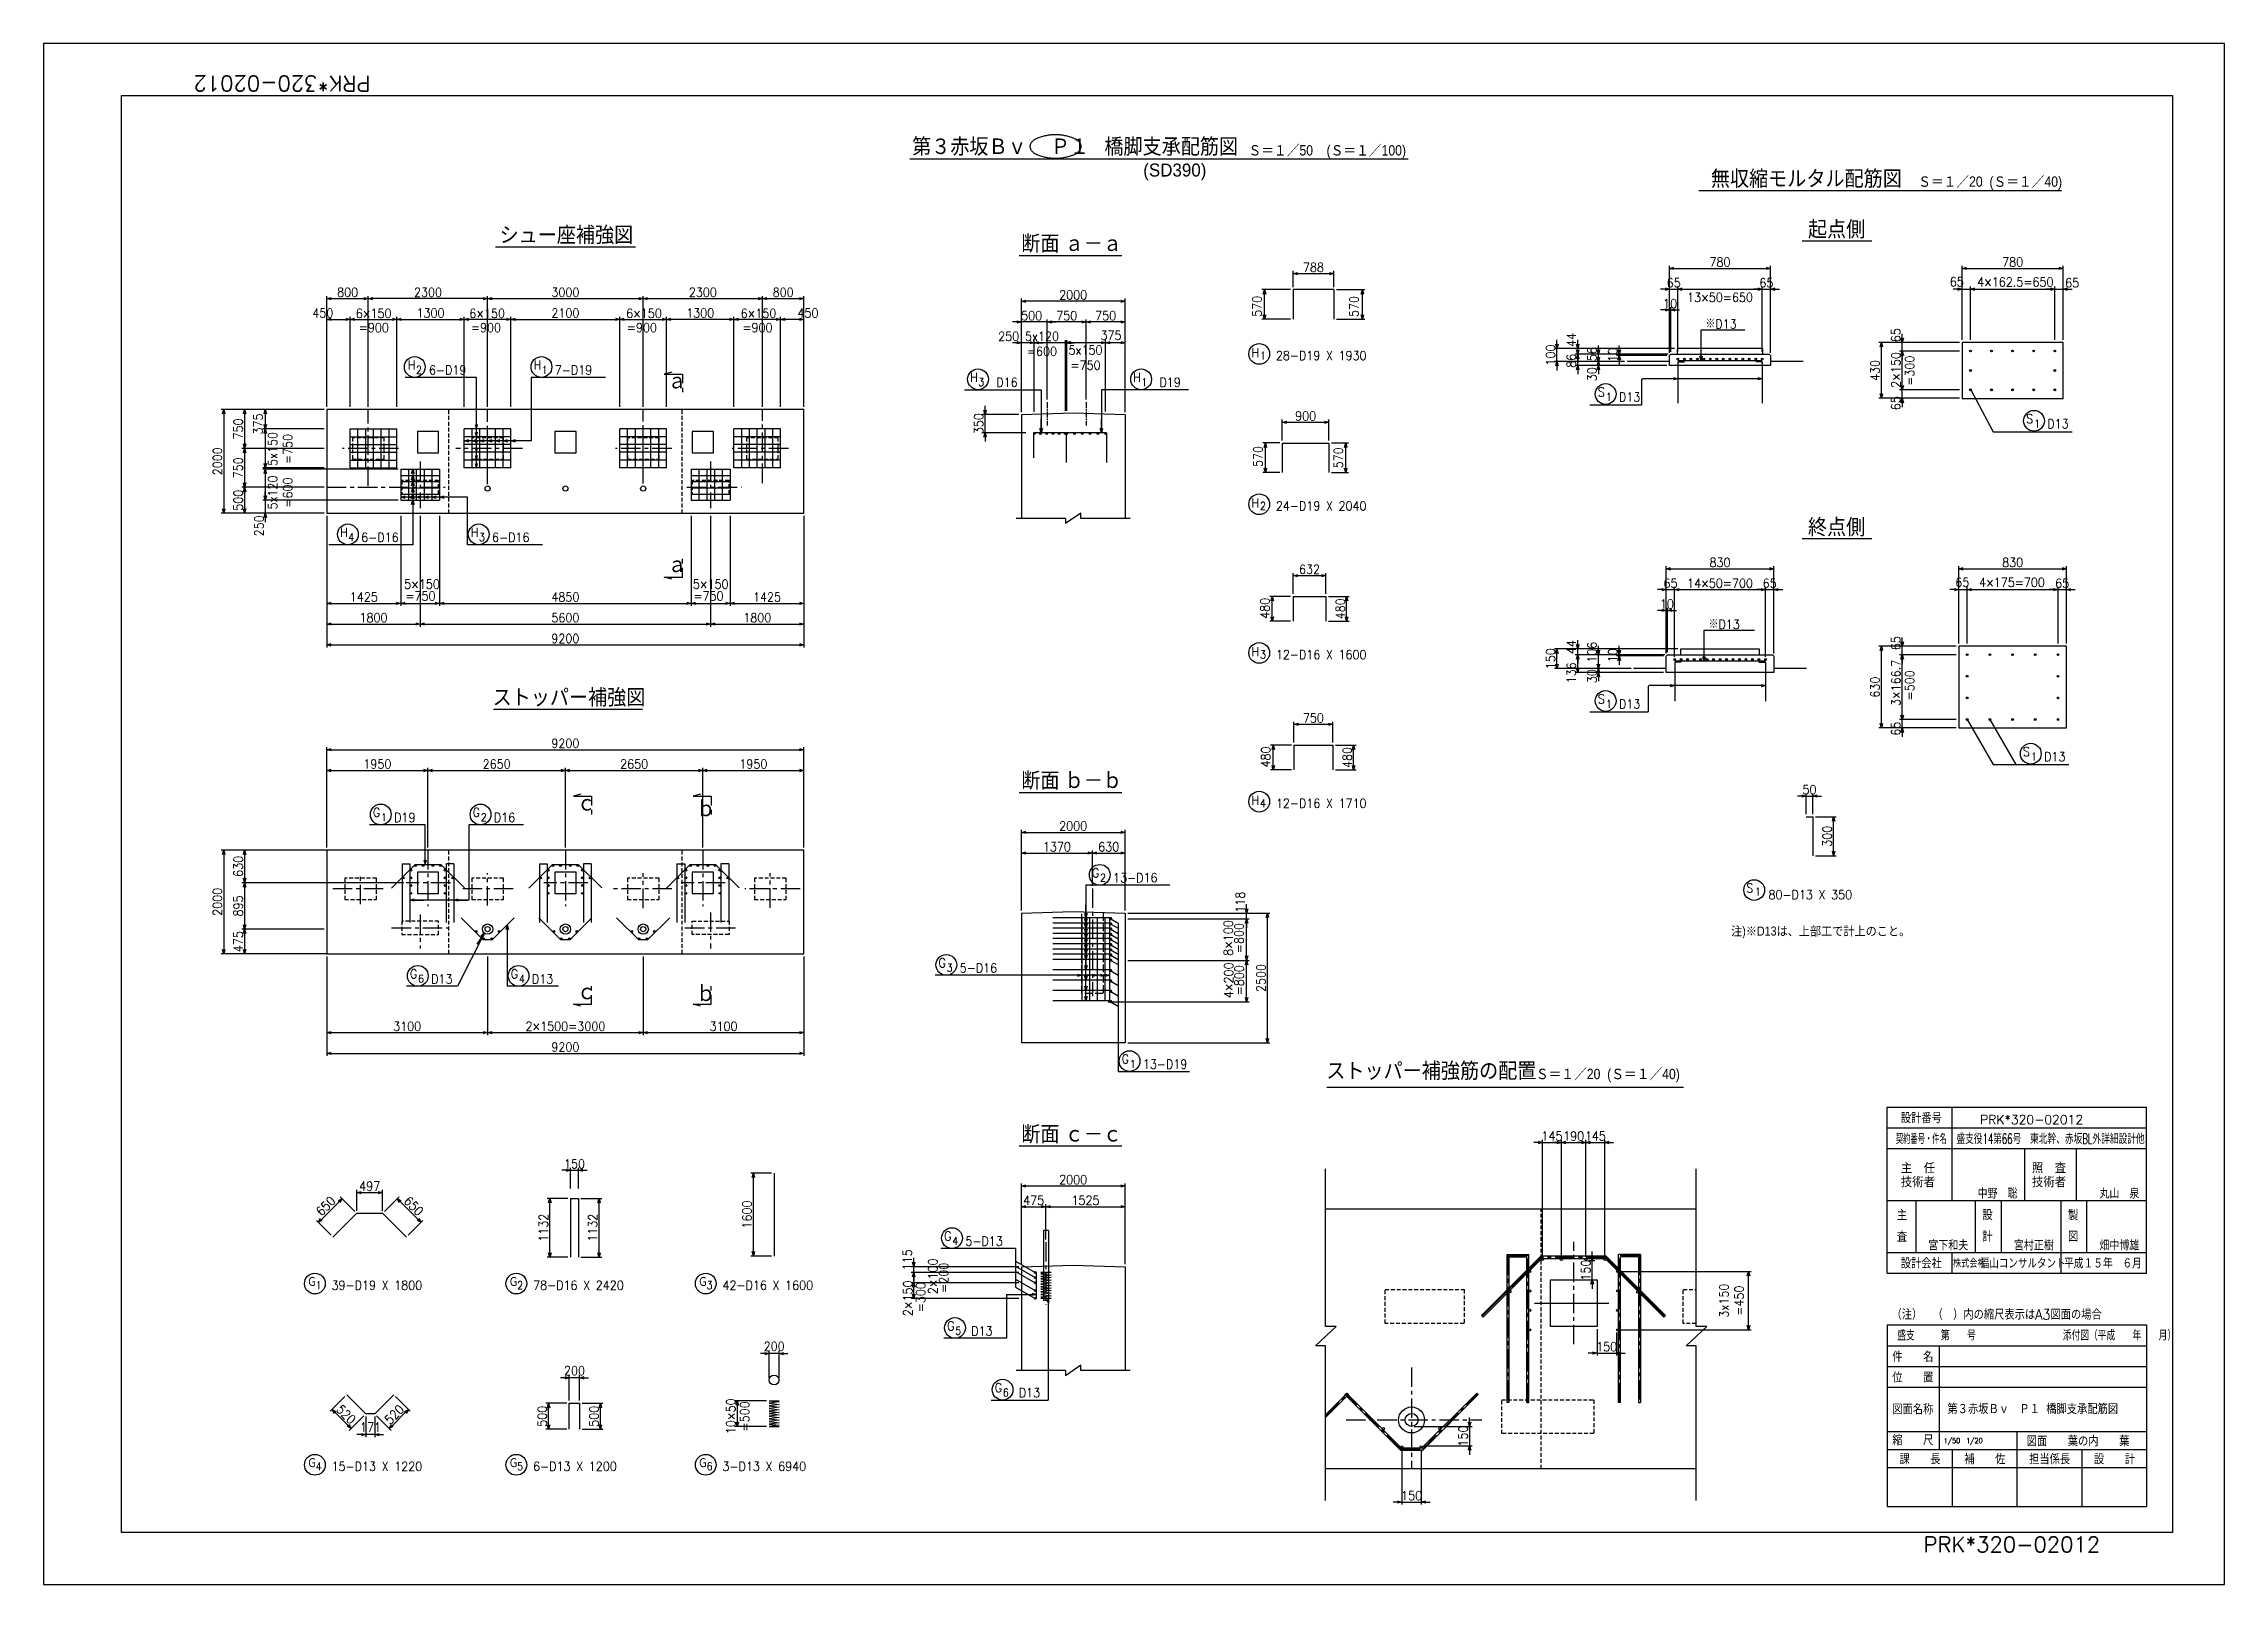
# Model space of a CAD drawing. Extents: x 88122 to 130172, y 30206 to 59906.
import ezdxf
from ezdxf.enums import TextEntityAlignment as Align

# ---------------------------------------------------------------- set-up
doc = ezdxf.new("R2010")
doc.units = 0
doc.header["$LTSCALE"] = 300
doc.header["$MEASUREMENT"] = 0
for name, pattern in [('CENTER', [2, 1.25, -0.25, 0.25, -0.25]), ('HASEN1', [3.3, 2.5, -0.8]), ('HIDDEN', [0.375, 0.25, -0.125])]:
    doc.linetypes.add(name, pattern=pattern)
doc.layers.get('0').update_dxf_attribs({"linetype": 'CONTINUOUS'})
doc.layers.get('DEFPOINTS').update_dxf_attribs({"linetype": 'CONTINUOUS'})
for name, color, linetype in [('1000', 3, 'CONTINUOUS'), ('1002', 1, 'CONTINUOUS'), ('タイトル', 3, 'CONTINUOUS'), ('丸ポチ', 2, 'CONTINUOUS'), ('寸法', 1, 'CONTINUOUS'), ('引き出し横', 1, 'CONTINUOUS'), ('引き出し縦', 1, 'CONTINUOUS'), ('支承部詳細図', 3, 'CONTINUOUS'), ('枠', 7, 'CONTINUOUS'), ('構造', 3, 'CONTINUOUS'), ('記号', 2, 'CONTINUOUS'), ('鉄筋', 2, 'CONTINUOUS'), ('鉄筋材料', 3, 'CONTINUOUS'), ('ﾀｲﾄﾙ', 7, 'CONTINUOUS')]:
    doc.layers.add(name, color=color, linetype=linetype)
doc.styles.add('MS明朝', font='MS PMincho.ttf')
doc.styles.add('romans', font='ROMANS.shx', dxfattribs={"width": 0.9, "bigfont": 'EXTFONT.shx'})
doc.styles.get("Standard").update_dxf_attribs({"font": 'romans.shx', "bigfont": 'extfont.shx'})
doc.styles.add('STYLE1', font='romans.shx', dxfattribs={"bigfont": 'bigfont.shx'})
doc.styles.add('ｽﾀｲﾙ1', font='ROMANS.shx', dxfattribs={"bigfont": 'EXTFONT.shx'})
doc.dimstyles.new('ST-50', dxfattribs={"dimscale": 50, "dimtxt": 3.5, "dimasz": 1.7, "dimexe": 1, "dimexo": 1, "dimgap": 1, "dimtad": 0, "dimdec": 0, "dimzin": 0, "dimdsep": 46, "dimtxsty": 'romans', "dimblk": 'OPEN30', "dimcen": 1, "dimdle": 3, "dimclrd": 1, "dimclre": 1, "dimclrt": 3, "dimaunit": 1, "dimadec": 0, "dimazin": 0, "dimtfac": 1, "dimtdec": 0, "dimtix": 1, "dimtmove": 2, "dimatfit": 3, "dimldrblk": 'OPEN30', "dimfxl": 0, "dimtvp": 0.7, "dimtolj": 1, "dimtzin": 0, "dimarcsym": 0})
doc.dimstyles.new('ST-50-20', dxfattribs={"dimscale": 50, "dimtxt": 3.5, "dimasz": 1.7, "dimexe": 1, "dimexo": 1, "dimgap": 1, "dimtad": 0, "dimdec": 0, "dimlfac": 0.4, "dimzin": 0, "dimdsep": 46, "dimtxsty": 'romans', "dimblk": 'OPEN30', "dimcen": 1, "dimdle": 3, "dimclrd": 1, "dimclre": 1, "dimclrt": 3, "dimaunit": 1, "dimadec": 0, "dimazin": 0, "dimtfac": 1, "dimtdec": 0, "dimtix": 1, "dimtmove": 2, "dimatfit": 3, "dimldrblk": 'OPEN30', "dimfxl": 0, "dimtvp": 0.7, "dimtolj": 1, "dimtzin": 0, "dimarcsym": 0})
doc.dimstyles.new('矢', dxfattribs={"dimscale": 50, "dimtxt": 3.5, "dimasz": 1.7, "dimexe": 1, "dimexo": 0.7, "dimgap": 0.09, "dimtad": 0, "dimdec": 0, "dimzin": 0, "dimdsep": 46, "dimtxsty": 'romans', "dimblk": 'OPEN30', "dimcen": 1, "dimdle": 1, "dimclrd": 1, "dimclre": 1, "dimclrt": 3, "dimaunit": 1, "dimadec": 0, "dimazin": 0, "dimtfac": 1, "dimtdec": 0, "dimtix": 1, "dimtmove": 2, "dimatfit": 3, "dimldrblk": 'OPEN30', "dimfxl": 0, "dimtvp": 0.7, "dimtolj": 1, "dimtzin": 0, "dimarcsym": 0})

msp = doc.modelspace()

# ---------------------------------------------------------------- texts
at = {"layer": 'タイトル', "color": 3}
msp.add_text('PRK*320-02012', height=300, rotation=180, dxfattribs=at).set_placement((94422, 59288.2))
msp.add_text('PRK*320-02012', height=300, dxfattribs=at).set_placement((124372, 30825.3))
at = {"layer": '寸法', "color": 3, "linetype": 'Continuous', "style": 'romans', "width": 0.9}
for s, p in [('6×150', (94486.1, 54617.9)), ('6×150', (96674.2, 54617.9)), ('6×150', (99698, 54617.9)), ('6×150', (101906.8, 54617.9)), ('5×150', (95418.3, 49398.9)), ('5×150', (100985.7, 49398.9))]:
    msp.add_text(s, height=175, dxfattribs=at).set_placement(p, align=Align.CENTER)
for s, p in [('2×150', (123925.3, 53616.6)), ('3×166.7', (123925.3, 47583.6)), ('8×100', (111053, 42665.2)), ('4×200', (111059.5, 41851.4)), ('2×100', (105356, 36144.9)), ('2×150', (104873.5, 35721.1))]:
    msp.add_text(s, height=175, rotation=90, dxfattribs=at).set_placement(p, align=Align.CENTER)
msp.add_text('=500', height=175, rotation=90, dxfattribs=at).set_placement((101640.9, 33444.2), align=Align.MIDDLE_CENTER)
at = {"layer": '引き出し横', "color": 3, "style": 'ｽﾀｲﾙ1', "width": 0.9}
for s, height, p in [('G', 175, (105376.8, 42099.5)), ('3', 150, (105532.4, 42017.4)), ('5-D16', 175, (105784.9, 42001)), ('G', 175, (105486.2, 36833.3)), ('4', 150, (105641.9, 36751.2)), ('5-D13', 175, (105894.4, 36734.8)), ('G', 175, (105543.5, 35101.4)), ('5', 150, (105699.2, 35019.3)), ('D13', 175, (106007.5, 35002.8))]:
    msp.add_text(s, height=height, dxfattribs=at).set_placement(p)
at = {"layer": '引き出し縦', "color": 3, "style": 'ｽﾀｲﾙ1', "width": 0.9}
for s, height, p in [('※D13', 175, (120167.9, 54414.9)), ('H', 175, (95143.5, 53625.5)), ('2', 150, (95299.2, 53543.4)), ('6-D19', 175, (95551.7, 53526.9)), ('H', 175, (97570, 53625.5)), ('1', 150, (97725.7, 53543.4)), ('7-D19', 175, (97978.2, 53526.9)), ('H', 175, (105987.7, 53387.9)), ('3', 150, (106143.4, 53305.8)), ('D16', 175, (106492.6, 53289.4)), ('H', 175, (109132.7, 53387.9)), ('1', 150, (109288.4, 53305.8)), ('D19', 175, (109637.6, 53289.4)), ('S', 175, (118090.2, 53103.8)), ('1', 150, (118245.9, 53021.8)), ('D13', 175, (118498.4, 53005.3)), ('S', 175, (126350, 52587.8)), ('1', 150, (126505.7, 52505.7)), ('D13', 175, (126758.2, 52489.3)), ('H', 175, (93837.9, 50399.2)), ('4', 150, (93993.6, 50317.1)), ('6-D16', 175, (94246.1, 50300.7)), ('H', 175, (96359.8, 50399.2)), ('3', 150, (96515.5, 50317.1)), ('6-D16', 175, (96767.9, 50300.7)), ('※D13', 175, (120227.2, 48623.5)), ('S', 175, (118090.2, 47187.4)), ('1', 150, (118245.9, 47105.3)), ('D13', 175, (118498.4, 47088.9)), ('S', 175, (126287.5, 46171.4)), ('1', 150, (126443.2, 46089.3)), ('D13', 175, (126695.7, 46072.9)), ('G', 175, (94472.2, 44999.2)), ('1', 150, (94627.8, 44917.1)), ('D19', 175, (94880.3, 44900.7)), ('G', 175, (96395.1, 44999.2)), ('2', 150, (96550.8, 44917.1)), ('D16', 175, (96803.3, 44900.7)), ('S', 175, (120954.1, 43542.5)), ('G', 175, (95185.7, 41887.9)), ('G', 175, (97128.7, 41887.9)), ('6', 150, (95341.4, 41805.9)), ('D13', 175, (95593.9, 41789.4)), ('4', 150, (97284.4, 41805.9)), ('D13', 175, (97536.9, 41789.4)), ('G', 175, (108909.3, 40245.6)), ('1', 150, (109064.9, 40163.5)), ('13-D19', 175, (109317.4, 40147)), ('G', 175, (106461.6, 33911.3)), ('6', 150, (106617.3, 33829.3)), ('D13', 175, (106925.6, 33812.8))]:
    msp.add_text(s, height=height, dxfattribs=at).set_placement(p)
for s, height, p in [('G', 175, (108335.5, 43835.1)), ('2', 150, (108491.4, 43753.5)), ('13-D16', 175, (108744, 43737.7))]:
    msp.add_text(s, height=height, rotation=0.15415, dxfattribs=at).set_placement(p)
at = {"layer": '記号', "color": 2, "style": 'MS明朝', "width": 0.9}
for s, height, p in [('第３赤坂Ｂｖ \u3000Ｐ１   橋脚支承配筋図', 300, (108011.2, 57777.8)), ('Ｓ＝１／50    (Ｓ＝１／100)', 200, (112873.5, 57749.5)), ('Ｓ＝１／20  (Ｓ＝１／40)', 200, (125654.7, 57146.6)), ('Ｓ＝１／20  (Ｓ＝１／40)', 200, (118283.9, 39944.8))]:
    msp.add_text(s, height=height, dxfattribs=at).set_placement(p, align=Align.CENTER)
at = {"layer": '記号', "color": 2, "style": 'MS明朝'}
msp.add_text('(SD390)', height=250, dxfattribs=at).set_placement((109325.2, 57344.5))
at = {"layer": '記号', "style": 'MS明朝', "width": 0.9}
for s, p in [('無収縮モルタル配筋図', (122111.4, 57158.3)), ('シュー座補強図', (98202.3, 56074.7)), ('起点側', (122695.2, 56182.4)), ('断面 ａ－ａ', (107943.8, 55909.7)), ('終点側', (122695.2, 50440.9)), ('ストッパー補強図', (98252.3, 47160.2)), ('断面 ｂ－ｂ', (107943.8, 45558.1)), ('ストッパー補強筋の配置', (114879.9, 39961.4)), ('断面 ｃ－ｃ', (107943.8, 38742.3))]:
    msp.add_text(s, height=300, dxfattribs=at).set_placement(p, align=Align.CENTER)
for s, p in [('ａ', (100150.7, 53261)), ('ａ', (100150.7, 49719.3)), ('ｃ', (98399.9, 45122.2)), ('ｂ', (100705.8, 45013.3)), ('ｃ', (98399.9, 41484.9)), ('ｂ', (100705.8, 41451.3))]:
    msp.add_text(s, height=300, dxfattribs=at).set_placement(p)
at = {"layer": '鉄筋材料', "color": 3, "style": 'ｽﾀｲﾙ1', "width": 0.9}
for s, height, p in [('H', 175, (111411.7, 53862.3)), ('1', 150, (111576.4, 53818.6)), ('H', 175, (111411.7, 50964.7)), ('2', 150, (111576.4, 50921)), ('H', 175, (111411.7, 48098.4)), ('3', 150, (111576.4, 48054.7)), ('H', 175, (111411.7, 45232.2)), ('4', 150, (111576.4, 45188.5)), ('1', 150, (121120.5, 43484.1)), ('Ｇ', 175, (93202.9, 35941.6)), ('1', 150, (93367.6, 35897.9)), ('Ｇ', 175, (97088, 35941.6)), ('2', 150, (97252.7, 35897.9)), ('Ｇ', 175, (100740, 35941.6)), ('3', 150, (100904.7, 35897.9)), ('Ｇ', 175, (93202.9, 32449)), ('4', 150, (93367.6, 32405.3)), ('Ｇ', 175, (97088, 32449)), ('5', 150, (97252.7, 32405.3)), ('Ｇ', 175, (100740, 32449)), ('6', 150, (100904.7, 32405.3))]:
    msp.add_text(s, height=height, dxfattribs=at).set_placement(p)
at = {"layer": '鉄筋材料', "width": 0.9}
for s, style, p in [('28-D19 X 1930', 'romans', (111883.5, 53805.8)), ('24-D19 X 2040', 'romans', (111883.5, 50908.1)), ('12-D16 X 1600', 'romans', (111883.5, 48041.9)), ('12-D16 X 1710', 'romans', (111883.5, 45175.6)), ('80-D13 X 350', 'romans', (121380.6, 43412)), ('注)※D13は、上部工で計上のこと。', 'MS明朝', (120660.5, 42712)), ('39-D19 X 1800', 'romans', (93674.8, 35885.1)), ('78-D16 X 2420', 'romans', (97559.9, 35885.1)), ('42-D16 X 1600', 'romans', (101211.9, 35885.1)), ('15-D13 X 1220', 'romans', (93674.8, 32392.5)), ('6-D13 X 1200', 'romans', (97559.9, 32392.5)), ('3-D13 X 6940', 'romans', (101211.9, 32392.5))]:
    msp.add_text(s, height=175, dxfattribs=dict(at, style=style)).set_placement(p)
at = {"layer": 'ﾀｲﾄﾙ', "color": 3, "ltscale": 100, "style": 'STYLE1'}
for s, height, width, p in [('設計番号', 200, 0.9, (124328.6, 39206.2)), ('契約番号・件名', 200, 0.5, (124328.6, 38806.2)), ('盛支役14第66号\u3000東北幹、赤坂BL外詳細設計他', 200, 0.6, (126820.2, 38806.2)), ('主', 200, 0.9, (123954.9, 37334.3)), ('設', 200, 0.9, (125604.9, 37334.3)), ('製', 200, 0.9, (127254.9, 37334.3)), ('査', 200, 0.9, (123954.9, 36919.5)), ('計', 200, 0.9, (125604.9, 36919.5)), ('図', 200, 0.9, (127254.9, 36919.5)), ('設計会社', 200, 0.9, (124328.6, 36406.2)), ('株式会社', 150, 0.75, (125252.8, 36406.2)), ('福山コンサルタント', 175, 0.75, (126282.4, 36406.2)), ('平成１５年\u3000６月', 200, 0.75, (127830.4, 36406.2))]:
    msp.add_text(s, height=height, dxfattribs=dict(at, width=width)).set_placement(p, align=Align.MIDDLE)
for s, height, p in [('PRK*320-02012', 175, (126455.3, 39165.8)), ('主\u3000任', 200, (124263.1, 38241.2)), ('照\u3000査', 200, (126790.2, 38241.2)), ('技術者', 200, (124263.1, 37971.2)), ('中野\u3000聡', 175, (125798.2, 37752)), ('技術者', 200, (126790.2, 37971.2)), ('丸山\u3000泉', 175, (128148.2, 37752)), ('宮下和夫', 175, (124848.2, 36752)), ('宮村正樹', 175, (126498.2, 36752)), ('畑中博雄', 175, (128148.2, 36752))]:
    msp.add_text(s, height=height, dxfattribs=at).set_placement(p, align=Align.MIDDLE)
for s, height, width, p in [('（注）\u3000（\u3000）内の縮尺表示はA3図面の場合', 200, 0.9, (123752.4, 35308.8)), ('盛支\u3000\u3000\u3000第\u3000\u3000号\u3000\u3000\u3000\u3000\u3000\u3000\u3000\u3000\u3000\u3000添付図（平成\u3000\u3000年\u3000\u3000月）', 200, 0.6, (123865.2, 34907.5)), ('件\u3000\u3000名', 200, 0.9, (123768.1, 34494.4)), ('位\u3000\u3000置', 200, 0.9, (123768.1, 34094.4)), ('図面名称', 200, 0.9, (123768.1, 33481.4)), ('第３赤坂Ｂｖ\u3000Ｐ１ 橋脚支承配筋図', 200, 0.9, (124832, 33488)), ('縮\u3000\u3000尺', 200, 0.9, (123768.1, 32887.8)), ('1/50 ', 100, 0.9, (124761.3, 32926.8)), ('1/20 ', 100, 0.9, (125193.9, 32926.8)), ('図面\u3000\u3000葉の内\u3000\u3000葉', 200, 0.9, (126360.1, 32868)), ('課\u3000\u3000長', 200, 0.9, (123906.6, 32521.1)), ('補\u3000\u3000佐', 200, 0.9, (125156.6, 32521.1)), ('担当係長', 200, 0.9, (126406.6, 32521.1)), ('設\u3000\u3000計', 200, 0.9, (127656.6, 32521.1))]:
    msp.add_text(s, height=height, dxfattribs=dict(at, width=width)).set_placement(p)

# ---------------------------------------------------------------- blocks, each defined once
blk = doc.blocks.new('_Open30')
at = {"color": 0, "lineweight": -2}
for p, q in [((-1, 0.27), (0, 0)), ((0, 0), (-1, -0.27)), ((0, 0), (-1, 0))]:
    blk.add_line(p, q, dxfattribs=at)
blk = doc.blocks.new('*D1')
at = {"layer": 'DEFPOINTS', "color": 0, "linetype": 'Continuous'}
for p in [(93583, 42362), (102783, 42362), (102783, 40442)]:
    blk.add_point(p, dxfattribs=at)
at = {"layer": '寸法', "color": 1, "linetype": 'Continuous', "lineweight": -2}
for p, q in [((93583, 42312), (93583, 40392)), ((102783, 42312), (102783, 40392)), ((93668, 40442), (102698, 40442))]:
    blk.add_line(p, q, dxfattribs=at)
at = {"layer": '寸法', "color": 1, "linetype": 'Continuous', "lineweight": -2, "xscale": 85, "yscale": 85, "zscale": 85, "rotation": 180}
blk.add_blockref('_Open30', (93583, 40442), dxfattribs=at)
at = {"layer": '寸法', "color": 1, "linetype": 'Continuous', "lineweight": -2, "xscale": 85, "yscale": 85, "zscale": 85}
blk.add_blockref('_Open30', (102783, 40442), dxfattribs=at)
at = {"layer": '寸法', "color": 3, "linetype": 'Continuous', "insert": (98183, 40564), "char_height": 175, "attachment_point": 5, "style": 'romans'}
blk.add_mtext('\\A1;9200', dxfattribs=at)
blk = doc.blocks.new('*D2')
at = {"layer": 'DEFPOINTS', "color": 0, "linetype": 'Continuous'}
for p in [(93583, 42362), (96683, 42362), (96683, 40842)]:
    blk.add_point(p, dxfattribs=at)
at = {"layer": '寸法', "color": 1, "linetype": 'Continuous', "lineweight": -2}
for p, q in [((93583, 42312), (93583, 40792)), ((96683, 42312), (96683, 40792)), ((93668, 40842), (96598, 40842))]:
    blk.add_line(p, q, dxfattribs=at)
at = {"layer": '寸法', "color": 1, "linetype": 'Continuous', "lineweight": -2, "xscale": 85, "yscale": 85, "zscale": 85, "rotation": 180}
blk.add_blockref('_Open30', (93583, 40842), dxfattribs=at)
at = {"layer": '寸法', "color": 1, "linetype": 'Continuous', "lineweight": -2, "xscale": 85, "yscale": 85, "zscale": 85}
blk.add_blockref('_Open30', (96683, 40842), dxfattribs=at)
at = {"layer": '寸法', "color": 3, "linetype": 'Continuous', "insert": (95133, 40964), "char_height": 175, "attachment_point": 5, "style": 'romans'}
blk.add_mtext('\\A1;3100', dxfattribs=at)
blk = doc.blocks.new('*D3')
at = {"layer": 'DEFPOINTS', "color": 0, "linetype": 'Continuous'}
for p in [(96683, 42362), (99683, 42362), (99683, 40842)]:
    blk.add_point(p, dxfattribs=at)
at = {"layer": '寸法', "color": 1, "linetype": 'Continuous', "lineweight": -2}
for p, q in [((96683, 42312), (96683, 40792)), ((99683, 42312), (99683, 40792)), ((96768, 40842), (99598, 40842))]:
    blk.add_line(p, q, dxfattribs=at)
at = {"layer": '寸法', "color": 1, "linetype": 'Continuous', "lineweight": -2, "xscale": 85, "yscale": 85, "zscale": 85, "rotation": 180}
blk.add_blockref('_Open30', (96683, 40842), dxfattribs=at)
at = {"layer": '寸法', "color": 1, "linetype": 'Continuous', "lineweight": -2, "xscale": 85, "yscale": 85, "zscale": 85}
blk.add_blockref('_Open30', (99683, 40842), dxfattribs=at)
at = {"layer": '寸法', "color": 3, "linetype": 'Continuous', "insert": (98183, 40964), "char_height": 175, "attachment_point": 5, "style": 'romans'}
blk.add_mtext('\\A1;2×1500=3000', dxfattribs=at)
blk = doc.blocks.new('*D4')
at = {"layer": 'DEFPOINTS', "color": 0, "linetype": 'Continuous'}
for p in [(99683, 42362), (102783, 42362), (102783, 40842)]:
    blk.add_point(p, dxfattribs=at)
at = {"layer": '寸法', "color": 1, "linetype": 'Continuous', "lineweight": -2}
for p, q in [((99683, 42312), (99683, 40792)), ((102783, 42312), (102783, 40792)), ((99768, 40842), (102698, 40842))]:
    blk.add_line(p, q, dxfattribs=at)
at = {"layer": '寸法', "color": 1, "linetype": 'Continuous', "lineweight": -2, "xscale": 85, "yscale": 85, "zscale": 85, "rotation": 180}
blk.add_blockref('_Open30', (99683, 40842), dxfattribs=at)
at = {"layer": '寸法', "color": 1, "linetype": 'Continuous', "lineweight": -2, "xscale": 85, "yscale": 85, "zscale": 85}
blk.add_blockref('_Open30', (102783, 40842), dxfattribs=at)
at = {"layer": '寸法', "color": 3, "linetype": 'Continuous', "insert": (101233, 40964), "char_height": 175, "attachment_point": 5, "style": 'romans'}
blk.add_mtext('\\A1;3100', dxfattribs=at)
blk = doc.blocks.new('*D5')
at = {"layer": 'DEFPOINTS', "color": 0, "linetype": 'Continuous'}
for p in [(95533, 45895), (93583, 44362), (95533, 44362)]:
    blk.add_point(p, dxfattribs=at)
at = {"layer": '寸法', "color": 1, "linetype": 'Continuous', "lineweight": -2}
for p, q in [((93583, 44412), (93583, 45945)), ((93668, 45895), (95448, 45895)), ((95533, 44412), (95533, 45945))]:
    blk.add_line(p, q, dxfattribs=at)
at = {"layer": '寸法', "color": 1, "linetype": 'Continuous', "lineweight": -2, "xscale": 85, "yscale": 85, "zscale": 85, "rotation": 180}
blk.add_blockref('_Open30', (93583, 45895), dxfattribs=at)
at = {"layer": '寸法', "color": 1, "linetype": 'Continuous', "lineweight": -2, "xscale": 85, "yscale": 85, "zscale": 85}
blk.add_blockref('_Open30', (95533, 45895), dxfattribs=at)
at = {"layer": '寸法', "color": 3, "linetype": 'Continuous', "insert": (94558, 46018), "char_height": 175, "attachment_point": 5, "style": 'romans'}
blk.add_mtext('\\A1;1950', dxfattribs=at)
blk = doc.blocks.new('*D6')
at = {"layer": 'DEFPOINTS', "color": 0, "linetype": 'Continuous'}
for p in [(98183, 45895), (95533, 44362), (98183, 44362)]:
    blk.add_point(p, dxfattribs=at)
at = {"layer": '寸法', "color": 1, "linetype": 'Continuous', "lineweight": -2}
for p, q in [((95533, 44412), (95533, 45945)), ((95618, 45895), (98098, 45895)), ((98183, 44412), (98183, 45945))]:
    blk.add_line(p, q, dxfattribs=at)
at = {"layer": '寸法', "color": 1, "linetype": 'Continuous', "lineweight": -2, "xscale": 85, "yscale": 85, "zscale": 85, "rotation": 180}
blk.add_blockref('_Open30', (95533, 45895), dxfattribs=at)
at = {"layer": '寸法', "color": 1, "linetype": 'Continuous', "lineweight": -2, "xscale": 85, "yscale": 85, "zscale": 85}
blk.add_blockref('_Open30', (98183, 45895), dxfattribs=at)
at = {"layer": '寸法', "color": 3, "linetype": 'Continuous', "insert": (96858, 46018), "char_height": 175, "attachment_point": 5, "style": 'romans'}
blk.add_mtext('\\A1;2650', dxfattribs=at)
blk = doc.blocks.new('*D7')
at = {"layer": 'DEFPOINTS', "color": 0, "linetype": 'Continuous'}
for p in [(102783, 45895), (100833, 44362), (102783, 44362)]:
    blk.add_point(p, dxfattribs=at)
at = {"layer": '寸法', "color": 1, "linetype": 'Continuous', "lineweight": -2}
for p, q in [((100833, 44412), (100833, 45945)), ((100918, 45895), (102698, 45895)), ((102783, 44412), (102783, 45945))]:
    blk.add_line(p, q, dxfattribs=at)
at = {"layer": '寸法', "color": 1, "linetype": 'Continuous', "lineweight": -2, "xscale": 85, "yscale": 85, "zscale": 85, "rotation": 180}
blk.add_blockref('_Open30', (100833, 45895), dxfattribs=at)
at = {"layer": '寸法', "color": 1, "linetype": 'Continuous', "lineweight": -2, "xscale": 85, "yscale": 85, "zscale": 85}
blk.add_blockref('_Open30', (102783, 45895), dxfattribs=at)
at = {"layer": '寸法', "color": 3, "linetype": 'Continuous', "insert": (101808, 46018), "char_height": 175, "attachment_point": 5, "style": 'romans'}
blk.add_mtext('\\A1;1950', dxfattribs=at)
blk = doc.blocks.new('*D8')
at = {"layer": 'DEFPOINTS', "color": 0, "linetype": 'Continuous'}
for p in [(102783, 46295), (93583, 44362), (102783, 44362)]:
    blk.add_point(p, dxfattribs=at)
at = {"layer": '寸法', "color": 1, "linetype": 'Continuous', "lineweight": -2}
for p, q in [((93583, 44412), (93583, 46345)), ((93668, 46295), (102698, 46295)), ((102783, 44412), (102783, 46345))]:
    blk.add_line(p, q, dxfattribs=at)
at = {"layer": '寸法', "color": 1, "linetype": 'Continuous', "lineweight": -2, "xscale": 85, "yscale": 85, "zscale": 85, "rotation": 180}
blk.add_blockref('_Open30', (93583, 46295), dxfattribs=at)
at = {"layer": '寸法', "color": 1, "linetype": 'Continuous', "lineweight": -2, "xscale": 85, "yscale": 85, "zscale": 85}
blk.add_blockref('_Open30', (102783, 46295), dxfattribs=at)
at = {"layer": '寸法', "color": 3, "linetype": 'Continuous', "insert": (98183, 46418), "char_height": 175, "attachment_point": 5, "style": 'romans'}
blk.add_mtext('\\A1;9200', dxfattribs=at)
blk = doc.blocks.new('*D9')
at = {"layer": 'DEFPOINTS', "color": 0, "linetype": 'Continuous'}
for p in [(93633, 44362), (91996, 43732), (95116, 43732)]:
    blk.add_point(p, dxfattribs=at)
at = {"layer": '寸法', "color": 1, "linetype": 'Continuous', "lineweight": -2}
for p, q in [((93583, 44362), (91946, 44362)), ((91996, 44277), (91996, 43817)), ((95066, 43732), (91946, 43732))]:
    blk.add_line(p, q, dxfattribs=at)
at = {"layer": '寸法', "color": 1, "linetype": 'Continuous', "lineweight": -2, "xscale": 85, "yscale": 85, "zscale": 85}
for p, rotation in [((91996, 44362), 90), ((91996, 43732), 270)]:
    blk.add_blockref('_Open30', p, dxfattribs=dict(at, rotation=rotation))
at = {"layer": '寸法', "color": 3, "linetype": 'Continuous', "insert": (91874, 44047), "char_height": 175, "attachment_point": 5, "rotation": 90, "style": 'romans'}
blk.add_mtext('\\A1;630', dxfattribs=at)
blk = doc.blocks.new('*D10')
at = {"layer": 'DEFPOINTS', "color": 0, "linetype": 'Continuous'}
for p in [(95116, 43732), (91996, 42837), (93583, 42837)]:
    blk.add_point(p, dxfattribs=at)
at = {"layer": '寸法', "color": 1, "linetype": 'Continuous', "lineweight": -2}
for p, q in [((95066, 43732), (91946, 43732)), ((91996, 43647), (91996, 42922)), ((93533, 42837), (91946, 42837))]:
    blk.add_line(p, q, dxfattribs=at)
at = {"layer": '寸法', "color": 1, "linetype": 'Continuous', "lineweight": -2, "xscale": 85, "yscale": 85, "zscale": 85}
for p, rotation in [((91996, 43732), 90), ((91996, 42837), 270)]:
    blk.add_blockref('_Open30', p, dxfattribs=dict(at, rotation=rotation))
at = {"layer": '寸法', "color": 3, "linetype": 'Continuous', "insert": (91874, 43284), "char_height": 175, "attachment_point": 5, "rotation": 90, "style": 'romans'}
blk.add_mtext('\\A1;895', dxfattribs=at)
blk = doc.blocks.new('*D11')
at = {"layer": 'DEFPOINTS', "color": 0, "linetype": 'Continuous'}
for p in [(93583, 42837), (91996, 42362), (93633, 42362)]:
    blk.add_point(p, dxfattribs=at)
at = {"layer": '寸法', "color": 1, "linetype": 'Continuous', "lineweight": -2}
for p, q in [((93533, 42837), (91946, 42837)), ((91996, 42752), (91996, 42447)), ((93583, 42362), (91946, 42362))]:
    blk.add_line(p, q, dxfattribs=at)
at = {"layer": '寸法', "color": 1, "linetype": 'Continuous', "lineweight": -2, "xscale": 85, "yscale": 85, "zscale": 85}
for p, rotation in [((91996, 42837), 90), ((91996, 42362), 270)]:
    blk.add_blockref('_Open30', p, dxfattribs=dict(at, rotation=rotation))
at = {"layer": '寸法', "color": 3, "linetype": 'Continuous', "insert": (91874, 42594), "char_height": 175, "attachment_point": 5, "rotation": 90, "style": 'romans'}
blk.add_mtext('\\A1;475', dxfattribs=at)
blk = doc.blocks.new('*D12')
at = {"layer": 'DEFPOINTS', "color": 0, "linetype": 'Continuous'}
for p in [(93633, 44362), (91596, 42362), (93633, 42362)]:
    blk.add_point(p, dxfattribs=at)
at = {"layer": '寸法', "color": 1, "linetype": 'Continuous', "lineweight": -2}
for p, q in [((93583, 44362), (91546, 44362)), ((91596, 44277), (91596, 42447)), ((93583, 42362), (91546, 42362))]:
    blk.add_line(p, q, dxfattribs=at)
at = {"layer": '寸法', "color": 1, "linetype": 'Continuous', "lineweight": -2, "xscale": 85, "yscale": 85, "zscale": 85}
for p, rotation in [((91596, 44362), 90), ((91596, 42362), 270)]:
    blk.add_blockref('_Open30', p, dxfattribs=dict(at, rotation=rotation))
at = {"layer": '寸法', "color": 3, "linetype": 'Continuous', "insert": (91474, 43362), "char_height": 175, "attachment_point": 5, "rotation": 90, "style": 'romans'}
blk.add_mtext('\\A1;2000', dxfattribs=at)
blk = doc.blocks.new('*D26')
at = {"color": 1, "linetype": 'ByBlock'}
for p, q in [((94162, 37409), (94162, 37809)), ((94247, 37759), (94573, 37759)), ((94658, 37409), (94658, 37809))]:
    blk.add_line(p, q, dxfattribs=at)
at = {"layer": 'DEFPOINTS', "color": 0, "linetype": 'ByBlock'}
for p in [(94658, 37759), (94162, 37359), (94658, 37359)]:
    blk.add_point(p, dxfattribs=at)
at = {"color": 1, "linetype": 'ByBlock', "xscale": 85, "yscale": 85, "zscale": 85, "rotation": 180}
blk.add_blockref('_Open30', (94162, 37759), dxfattribs=at)
at = {"color": 1, "linetype": 'ByBlock', "xscale": 85, "yscale": 85, "zscale": 85}
blk.add_blockref('_Open30', (94658, 37759), dxfattribs=at)
at = {"color": 3, "linetype": 'ByBlock', "insert": (94410, 37882), "char_height": 175, "attachment_point": 5, "style": 'romans'}
blk.add_mtext('\\A1;497', dxfattribs=at)
blk = doc.blocks.new('*D27')
at = {"color": 1, "linetype": 'ByBlock'}
for p, q in [((93479, 37242), (93819, 37582)), ((94126, 37395), (93843, 37677)), ((93667, 36935), (93384, 37218))]:
    blk.add_line(p, q, dxfattribs=at)
at = {"layer": 'DEFPOINTS', "color": 0, "linetype": 'ByBlock'}
for p in [(93879, 37642), (94162, 37359), (93702, 36900)]:
    blk.add_point(p, dxfattribs=at)
at = {"color": 1, "linetype": 'ByBlock', "xscale": 85, "yscale": 85, "zscale": 85}
for p, rotation in [((93879, 37642), 45.00000000000136), ((93419, 37182), 225.0000000000013)]:
    blk.add_blockref('_Open30', p, dxfattribs=dict(at, rotation=rotation))
at = {"color": 3, "linetype": 'ByBlock', "insert": (93562, 37499), "char_height": 175, "attachment_point": 5, "rotation": 45, "style": 'romans'}
blk.add_mtext('\\A1;650', dxfattribs=at)
blk = doc.blocks.new('*D28')
at = {"color": 1, "linetype": 'ByBlock'}
for p, q in [((94694, 37395), (94977, 37677)), ((95001, 37582), (95341, 37242)), ((95153, 36935), (95436, 37218))]:
    blk.add_line(p, q, dxfattribs=at)
at = {"layer": 'DEFPOINTS', "color": 0, "linetype": 'ByBlock'}
for p in [(94658, 37359), (95401, 37182), (95118, 36900)]:
    blk.add_point(p, dxfattribs=at)
at = {"color": 1, "linetype": 'ByBlock', "xscale": 85, "yscale": 85, "zscale": 85}
for p, rotation in [((94941, 37642), 134.9999999999973), ((95401, 37182), 314.9999999999973)]:
    blk.add_blockref('_Open30', p, dxfattribs=dict(at, rotation=rotation))
at = {"color": 3, "linetype": 'ByBlock', "insert": (95258, 37499), "char_height": 175, "attachment_point": 5, "rotation": 315, "style": 'romans'}
blk.add_mtext('\\A1;650', dxfattribs=at)
blk = doc.blocks.new('*D29')
at = {"layer": 'DEFPOINTS', "color": 0, "linetype": 'Continuous'}
for p in [(96043, 38735), (96443, 38735), (96443, 37603)]:
    blk.add_point(p, dxfattribs=at)
at = {"layer": '寸法', "color": 1, "linetype": 'Continuous', "lineweight": -2}
for p, q in [((96393, 38735), (95993, 38735)), ((96043, 37688), (96043, 38650)), ((96393, 37603), (95993, 37603))]:
    blk.add_line(p, q, dxfattribs=at)
at = {"layer": '寸法', "color": 1, "linetype": 'Continuous', "lineweight": -2, "xscale": 85, "yscale": 85, "zscale": 85}
for p, rotation in [((96043, 38735), 90), ((96043, 37603), 270)]:
    blk.add_blockref('_Open30', p, dxfattribs=dict(at, rotation=rotation))
at = {"layer": '寸法', "color": 3, "linetype": 'Continuous', "insert": (95921, 38169), "char_height": 175, "attachment_point": 5, "rotation": 90, "style": 'romans'}
blk.add_mtext('\\A1;1132', dxfattribs=at)
blk = doc.blocks.new('*D30')
at = {"layer": 'DEFPOINTS', "color": 0, "linetype": 'Continuous'}
for p in [(96593, 38735), (96993, 38735), (96593, 37603)]:
    blk.add_point(p, dxfattribs=at)
at = {"layer": '寸法', "color": 1, "linetype": 'Continuous', "lineweight": -2}
for p, q in [((96643, 38735), (97043, 38735)), ((96993, 37688), (96993, 38650)), ((96643, 37603), (97043, 37603))]:
    blk.add_line(p, q, dxfattribs=at)
at = {"layer": '寸法', "color": 1, "linetype": 'Continuous', "lineweight": -2, "xscale": 85, "yscale": 85, "zscale": 85}
for p, rotation in [((96993, 38735), 90), ((96993, 37603), 270)]:
    blk.add_blockref('_Open30', p, dxfattribs=dict(at, rotation=rotation))
at = {"layer": '寸法', "color": 3, "linetype": 'Continuous', "insert": (96871, 38169), "char_height": 175, "attachment_point": 5, "rotation": 90, "style": 'romans'}
blk.add_mtext('\\A1;1132', dxfattribs=at)
blk = doc.blocks.new('*D31')
at = {"layer": 'DEFPOINTS', "color": 0, "linetype": 'Continuous'}
for p in [(96593, 39135), (96443, 38735), (96593, 38735)]:
    blk.add_point(p, dxfattribs=at)
at = {"layer": '寸法', "color": 1, "linetype": 'Continuous', "lineweight": -2}
for p, q in [((96358, 39135), (96273, 39135)), ((96443, 38785), (96443, 39185)), ((96443, 39135), (96593, 39135)), ((96593, 38785), (96593, 39185)), ((96678, 39135), (96763, 39135))]:
    blk.add_line(p, q, dxfattribs=at)
at = {"layer": '寸法', "color": 1, "linetype": 'Continuous', "lineweight": -2, "xscale": 85, "yscale": 85, "zscale": 85}
blk.add_blockref('_Open30', (96443, 39135), dxfattribs=at)
at = {"layer": '寸法', "color": 1, "linetype": 'Continuous', "lineweight": -2, "xscale": 85, "yscale": 85, "zscale": 85, "rotation": 180}
blk.add_blockref('_Open30', (96593, 39135), dxfattribs=at)
at = {"layer": '寸法', "color": 3, "linetype": 'Continuous', "insert": (96518, 39258), "char_height": 175, "attachment_point": 5, "style": 'romans'}
blk.add_mtext('\\A1;150', dxfattribs=at)
blk = doc.blocks.new('*D32')
at = {"layer": 'DEFPOINTS', "color": 0, "linetype": 'Continuous'}
for p in [(101808, 38135), (102208, 38135), (102208, 36535)]:
    blk.add_point(p, dxfattribs=at)
at = {"layer": '寸法', "color": 1, "linetype": 'Continuous', "lineweight": -2}
for p, q in [((102158, 38135), (101758, 38135)), ((101808, 36620), (101808, 38050)), ((102158, 36535), (101758, 36535))]:
    blk.add_line(p, q, dxfattribs=at)
at = {"layer": '寸法', "color": 1, "linetype": 'Continuous', "lineweight": -2, "xscale": 85, "yscale": 85, "zscale": 85}
for p, rotation in [((101808, 38135), 90), ((101808, 36535), 270)]:
    blk.add_blockref('_Open30', p, dxfattribs=dict(at, rotation=rotation))
at = {"layer": '寸法', "color": 3, "linetype": 'Continuous', "insert": (101685, 37335), "char_height": 175, "attachment_point": 5, "rotation": 90, "style": 'romans'}
blk.add_mtext('\\A1;1600', dxfattribs=at)
blk = doc.blocks.new('*D33')
at = {"color": 1, "linetype": 'ByBlock'}
for p, q in [((106975, 43195), (106975, 44752)), ((107060, 44702), (108890, 44702)), ((108975, 43195), (108975, 44752))]:
    blk.add_line(p, q, dxfattribs=at)
at = {"layer": 'DEFPOINTS', "color": 0, "linetype": 'ByBlock'}
for p in [(108975, 44702), (106975, 43145), (108975, 43145)]:
    blk.add_point(p, dxfattribs=at)
at = {"color": 1, "linetype": 'ByBlock', "xscale": 85, "yscale": 85, "zscale": 85, "rotation": 180}
blk.add_blockref('_Open30', (106975, 44702), dxfattribs=at)
at = {"color": 1, "linetype": 'ByBlock', "xscale": 85, "yscale": 85, "zscale": 85}
blk.add_blockref('_Open30', (108975, 44702), dxfattribs=at)
at = {"color": 3, "linetype": 'ByBlock', "insert": (107975, 44824), "char_height": 175, "attachment_point": 5, "style": 'romans'}
blk.add_mtext('\\A1;2000', dxfattribs=at)
blk = doc.blocks.new('*D34')
at = {"layer": 'DEFPOINTS', "color": 0, "linetype": 'Continuous'}
for p in [(108975, 44302), (108345, 43620), (108975, 43145)]:
    blk.add_point(p, dxfattribs=at)
at = {"layer": '寸法', "color": 1, "linetype": 'Continuous', "lineweight": -2}
for p, q in [((108345, 43670), (108345, 44352)), ((108430, 44302), (108890, 44302)), ((108975, 43195), (108975, 44352))]:
    blk.add_line(p, q, dxfattribs=at)
at = {"layer": '寸法', "color": 1, "linetype": 'Continuous', "lineweight": -2, "xscale": 85, "yscale": 85, "zscale": 85, "rotation": 180}
blk.add_blockref('_Open30', (108345, 44302), dxfattribs=at)
at = {"layer": '寸法', "color": 1, "linetype": 'Continuous', "lineweight": -2, "xscale": 85, "yscale": 85, "zscale": 85}
blk.add_blockref('_Open30', (108975, 44302), dxfattribs=at)
at = {"layer": '寸法', "color": 3, "linetype": 'Continuous', "insert": (108660, 44424), "char_height": 175, "attachment_point": 5, "style": 'romans'}
blk.add_mtext('\\A1;630', dxfattribs=at)
blk = doc.blocks.new('*D35')
at = {"layer": 'DEFPOINTS', "color": 0, "linetype": 'Continuous'}
for p in [(108345, 44302), (108345, 43620), (106975, 43145)]:
    blk.add_point(p, dxfattribs=at)
at = {"layer": '寸法', "color": 1, "linetype": 'Continuous', "lineweight": -2}
for p, q in [((106975, 43195), (106975, 44352)), ((107060, 44302), (108260, 44302)), ((108345, 43670), (108345, 44352))]:
    blk.add_line(p, q, dxfattribs=at)
at = {"layer": '寸法', "color": 1, "linetype": 'Continuous', "lineweight": -2, "xscale": 85, "yscale": 85, "zscale": 85, "rotation": 180}
blk.add_blockref('_Open30', (106975, 44302), dxfattribs=at)
at = {"layer": '寸法', "color": 1, "linetype": 'Continuous', "lineweight": -2, "xscale": 85, "yscale": 85, "zscale": 85}
blk.add_blockref('_Open30', (108345, 44302), dxfattribs=at)
at = {"layer": '寸法', "color": 3, "linetype": 'Continuous', "insert": (107660, 44424), "char_height": 175, "attachment_point": 5, "style": 'romans'}
blk.add_mtext('\\A1;1370', dxfattribs=at)
blk = doc.blocks.new('*D36')
at = {"layer": 'DEFPOINTS', "color": 0, "linetype": 'Continuous'}
for p in [(108975, 43145), (111718, 43145), (108975, 40645)]:
    blk.add_point(p, dxfattribs=at)
at = {"layer": '寸法', "color": 1, "linetype": 'Continuous', "lineweight": -2}
for p, q in [((109025, 43145), (111768, 43145)), ((111718, 40730), (111718, 43060)), ((109025, 40645), (111768, 40645))]:
    blk.add_line(p, q, dxfattribs=at)
at = {"layer": '寸法', "color": 1, "linetype": 'Continuous', "lineweight": -2, "xscale": 85, "yscale": 85, "zscale": 85}
for p, rotation in [((111718, 43145), 90), ((111718, 40645), 270)]:
    blk.add_blockref('_Open30', p, dxfattribs=dict(at, rotation=rotation))
at = {"layer": '寸法', "color": 3, "linetype": 'Continuous', "insert": (111595, 41895), "char_height": 175, "attachment_point": 5, "rotation": 90, "style": 'romans'}
blk.add_mtext('\\A1;2500', dxfattribs=at)
blk = doc.blocks.new('*D39')
at = {"layer": 'DEFPOINTS', "color": 0, "linetype": 'Continuous'}
for p in [(109025, 42235), (111318, 42235), (108598, 41435)]:
    blk.add_point(p, dxfattribs=at)
at = {"layer": '寸法', "color": 1, "linetype": 'Continuous', "lineweight": -2}
for p, q in [((109075, 42235), (111368, 42235)), ((111318, 41520), (111318, 42150)), ((108648, 41435), (111368, 41435))]:
    blk.add_line(p, q, dxfattribs=at)
at = {"layer": '寸法', "color": 1, "linetype": 'Continuous', "lineweight": -2, "xscale": 85, "yscale": 85, "zscale": 85}
for p, rotation in [((111318, 42235), 90), ((111318, 41435), 270)]:
    blk.add_blockref('_Open30', p, dxfattribs=dict(at, rotation=rotation))
at = {"layer": '寸法', "color": 3, "linetype": 'Continuous', "insert": (111175, 41851), "char_height": 175, "attachment_point": 5, "rotation": 90, "style": 'romans'}
blk.add_mtext('\\A1;=800', dxfattribs=at)
blk = doc.blocks.new('*D38')
at = {"layer": 'DEFPOINTS', "color": 0, "linetype": 'Continuous'}
for p in [(108975, 43035), (111318, 43035), (108975, 42235)]:
    blk.add_point(p, dxfattribs=at)
at = {"layer": '寸法', "color": 1, "linetype": 'Continuous', "lineweight": -2}
for p, q in [((109025, 43035), (111368, 43035)), ((111318, 42320), (111318, 42950)), ((109025, 42235), (111368, 42235))]:
    blk.add_line(p, q, dxfattribs=at)
at = {"layer": '寸法', "color": 1, "linetype": 'Continuous', "lineweight": -2, "xscale": 85, "yscale": 85, "zscale": 85}
for p, rotation in [((111318, 43035), 90), ((111318, 42235), 270)]:
    blk.add_blockref('_Open30', p, dxfattribs=dict(at, rotation=rotation))
at = {"layer": '寸法', "color": 3, "linetype": 'Continuous', "insert": (111172, 42665), "char_height": 175, "attachment_point": 5, "rotation": 90, "style": 'romans'}
blk.add_mtext('\\A1;=800', dxfattribs=at)
blk = doc.blocks.new('*D37')
at = {"layer": 'DEFPOINTS', "color": 0, "linetype": 'Continuous'}
for p in [(108975, 43145), (108975, 43035), (111318, 43145)]:
    blk.add_point(p, dxfattribs=at)
at = {"layer": '寸法', "color": 1, "linetype": 'Continuous', "lineweight": -2}
for p, q in [((111318, 43230), (111318, 43315)), ((109025, 43145), (111368, 43145)), ((109025, 43035), (111368, 43035)), ((111318, 43035), (111318, 43145)), ((111318, 42950), (111318, 42865))]:
    blk.add_line(p, q, dxfattribs=at)
at = {"layer": '寸法', "color": 1, "linetype": 'Continuous', "lineweight": -2, "xscale": 85, "yscale": 85, "zscale": 85}
for p, rotation in [((111318, 43145), 270), ((111318, 43035), 90)]:
    blk.add_blockref('_Open30', p, dxfattribs=dict(at, rotation=rotation))
at = {"layer": '寸法', "color": 3, "linetype": 'Continuous', "insert": (111195, 43357), "char_height": 175, "attachment_point": 5, "rotation": 90, "style": 'romans'}
blk.add_mtext('\\A1;118', dxfattribs=at)
blk = doc.blocks.new('*D48')
at = {"layer": 'DEFPOINTS', "color": 0, "linetype": 'Continuous'}
for p in [(93583, 50854), (102783, 50854), (102783, 48317)]:
    blk.add_point(p, dxfattribs=at)
at = {"layer": '寸法', "color": 1, "linetype": 'Continuous', "lineweight": -2}
for p, q in [((93583, 50804), (93583, 48267)), ((102783, 50804), (102783, 48267)), ((93668, 48317), (102698, 48317))]:
    blk.add_line(p, q, dxfattribs=at)
at = {"layer": '寸法', "color": 1, "linetype": 'Continuous', "lineweight": -2, "xscale": 85, "yscale": 85, "zscale": 85, "rotation": 180}
blk.add_blockref('_Open30', (93583, 48317), dxfattribs=at)
at = {"layer": '寸法', "color": 1, "linetype": 'Continuous', "lineweight": -2, "xscale": 85, "yscale": 85, "zscale": 85}
blk.add_blockref('_Open30', (102783, 48317), dxfattribs=at)
at = {"layer": '寸法', "color": 3, "linetype": 'Continuous', "insert": (98183, 48439), "char_height": 175, "attachment_point": 5, "style": 'romans'}
blk.add_mtext('\\A1;9200', dxfattribs=at)
blk = doc.blocks.new('*D49')
at = {"layer": 'DEFPOINTS', "color": 0, "linetype": 'Continuous'}
for p in [(95008, 50854), (95758, 50854), (95758, 49117)]:
    blk.add_point(p, dxfattribs=at)
at = {"layer": '寸法', "color": 1, "linetype": 'Continuous', "lineweight": -2}
for p, q in [((95008, 50804), (95008, 49067)), ((95758, 50804), (95758, 49067)), ((95093, 49117), (95673, 49117))]:
    blk.add_line(p, q, dxfattribs=at)
at = {"layer": '寸法', "color": 1, "linetype": 'Continuous', "lineweight": -2, "xscale": 85, "yscale": 85, "zscale": 85, "rotation": 180}
blk.add_blockref('_Open30', (95008, 49117), dxfattribs=at)
at = {"layer": '寸法', "color": 1, "linetype": 'Continuous', "lineweight": -2, "xscale": 85, "yscale": 85, "zscale": 85}
blk.add_blockref('_Open30', (95758, 49117), dxfattribs=at)
at = {"layer": '寸法', "color": 3, "linetype": 'Continuous', "insert": (95389, 49258), "char_height": 175, "attachment_point": 5, "style": 'romans'}
blk.add_mtext('\\A1;=750', dxfattribs=at)
blk = doc.blocks.new('*D50')
at = {"layer": 'DEFPOINTS', "color": 0, "linetype": 'Continuous'}
for p in [(93583, 50854), (95383, 50854), (95383, 48717)]:
    blk.add_point(p, dxfattribs=at)
at = {"layer": '寸法', "color": 1, "linetype": 'Continuous', "lineweight": -2}
for p, q in [((93583, 50804), (93583, 48667)), ((95383, 50804), (95383, 48667)), ((93668, 48717), (95298, 48717))]:
    blk.add_line(p, q, dxfattribs=at)
at = {"layer": '寸法', "color": 1, "linetype": 'Continuous', "lineweight": -2, "xscale": 85, "yscale": 85, "zscale": 85, "rotation": 180}
blk.add_blockref('_Open30', (93583, 48717), dxfattribs=at)
at = {"layer": '寸法', "color": 1, "linetype": 'Continuous', "lineweight": -2, "xscale": 85, "yscale": 85, "zscale": 85}
blk.add_blockref('_Open30', (95383, 48717), dxfattribs=at)
at = {"layer": '寸法', "color": 3, "linetype": 'Continuous', "insert": (94483, 48839), "char_height": 175, "attachment_point": 5, "style": 'romans'}
blk.add_mtext('\\A1;1800', dxfattribs=at)
blk = doc.blocks.new('*D51')
at = {"layer": 'DEFPOINTS', "color": 0, "linetype": 'Continuous'}
for p in [(93583, 50854), (95008, 50854), (95008, 49117)]:
    blk.add_point(p, dxfattribs=at)
at = {"layer": '寸法', "color": 1, "linetype": 'Continuous', "lineweight": -2}
for p, q in [((93583, 50804), (93583, 49067)), ((95008, 50804), (95008, 49067)), ((93668, 49117), (94923, 49117))]:
    blk.add_line(p, q, dxfattribs=at)
at = {"layer": '寸法', "color": 1, "linetype": 'Continuous', "lineweight": -2, "xscale": 85, "yscale": 85, "zscale": 85, "rotation": 180}
blk.add_blockref('_Open30', (93583, 49117), dxfattribs=at)
at = {"layer": '寸法', "color": 1, "linetype": 'Continuous', "lineweight": -2, "xscale": 85, "yscale": 85, "zscale": 85}
blk.add_blockref('_Open30', (95008, 49117), dxfattribs=at)
at = {"layer": '寸法', "color": 3, "linetype": 'Continuous', "insert": (94296, 49239), "char_height": 175, "attachment_point": 5, "style": 'romans'}
blk.add_mtext('\\A1;1425', dxfattribs=at)
blk = doc.blocks.new('*D52')
at = {"layer": 'DEFPOINTS', "color": 0, "linetype": 'Continuous'}
for p in [(93583, 52854), (91996, 52104), (93583, 52104)]:
    blk.add_point(p, dxfattribs=at)
at = {"layer": '寸法', "color": 1, "linetype": 'Continuous', "lineweight": -2}
for p, q in [((93533, 52854), (91946, 52854)), ((91996, 52769), (91996, 52189)), ((93533, 52104), (91946, 52104))]:
    blk.add_line(p, q, dxfattribs=at)
at = {"layer": '寸法', "color": 1, "linetype": 'Continuous', "lineweight": -2, "xscale": 85, "yscale": 85, "zscale": 85}
for p, rotation in [((91996, 52854), 90), ((91996, 52104), 270)]:
    blk.add_blockref('_Open30', p, dxfattribs=dict(at, rotation=rotation))
at = {"layer": '寸法', "color": 3, "linetype": 'Continuous', "insert": (91874, 52479), "char_height": 175, "attachment_point": 5, "rotation": 90, "style": 'romans'}
blk.add_mtext('\\A1;750', dxfattribs=at)
blk = doc.blocks.new('*D53')
at = {"layer": 'DEFPOINTS', "color": 0, "linetype": 'Continuous'}
for p in [(93583, 52479), (92396, 51729), (93583, 51729)]:
    blk.add_point(p, dxfattribs=at)
at = {"layer": '寸法', "color": 1, "linetype": 'Continuous', "lineweight": -2}
for p, q in [((93533, 52479), (92346, 52479)), ((92396, 52394), (92396, 51814)), ((93533, 51729), (92346, 51729))]:
    blk.add_line(p, q, dxfattribs=at)
at = {"layer": '寸法', "color": 1, "linetype": 'Continuous', "lineweight": -2, "xscale": 85, "yscale": 85, "zscale": 85}
for p, rotation in [((92396, 52479), 90), ((92396, 51729), 270)]:
    blk.add_blockref('_Open30', p, dxfattribs=dict(at, rotation=rotation))
at = {"layer": '寸法', "color": 3, "linetype": 'Continuous', "insert": (92684, 52092), "char_height": 175, "attachment_point": 5, "rotation": 90, "style": 'romans'}
blk.add_mtext('\\A1;5x150\\P=750', dxfattribs=at)
blk = doc.blocks.new('*D54')
at = {"layer": 'DEFPOINTS', "color": 0, "linetype": 'Continuous'}
for p in [(93583, 52854), (91596, 50854), (93583, 50854)]:
    blk.add_point(p, dxfattribs=at)
at = {"layer": '寸法', "color": 1, "linetype": 'Continuous', "lineweight": -2}
for p, q in [((93533, 52854), (91546, 52854)), ((91596, 52769), (91596, 50939)), ((93533, 50854), (91546, 50854))]:
    blk.add_line(p, q, dxfattribs=at)
at = {"layer": '寸法', "color": 1, "linetype": 'Continuous', "lineweight": -2, "xscale": 85, "yscale": 85, "zscale": 85}
for p, rotation in [((91596, 52854), 90), ((91596, 50854), 270)]:
    blk.add_blockref('_Open30', p, dxfattribs=dict(at, rotation=rotation))
at = {"layer": '寸法', "color": 3, "linetype": 'Continuous', "insert": (91474, 51854), "char_height": 175, "attachment_point": 5, "rotation": 90, "style": 'romans'}
blk.add_mtext('\\A1;2000', dxfattribs=at)
blk = doc.blocks.new('*D55')
at = {"layer": 'DEFPOINTS', "color": 0, "linetype": 'Continuous'}
for p in [(93583, 52854), (92396, 52479), (93583, 52479)]:
    blk.add_point(p, dxfattribs=at)
at = {"layer": '寸法', "color": 1, "linetype": 'Continuous', "lineweight": -2}
for p, q in [((93533, 52854), (92346, 52854)), ((92396, 52769), (92396, 52564)), ((93533, 52479), (92346, 52479))]:
    blk.add_line(p, q, dxfattribs=at)
at = {"layer": '寸法', "color": 1, "linetype": 'Continuous', "lineweight": -2, "xscale": 85, "yscale": 85, "zscale": 85}
for p, rotation in [((92396, 52854), 90), ((92396, 52479), 270)]:
    blk.add_blockref('_Open30', p, dxfattribs=dict(at, rotation=rotation))
at = {"layer": '寸法', "color": 3, "linetype": 'Continuous', "insert": (92255, 52573), "char_height": 175, "attachment_point": 5, "rotation": 90, "style": 'romans'}
blk.add_mtext('\\A1;375', dxfattribs=at)
blk = doc.blocks.new('*D56')
at = {"layer": 'DEFPOINTS', "color": 0, "linetype": 'Continuous'}
for p in [(93583, 52104), (91996, 51354), (93583, 51354)]:
    blk.add_point(p, dxfattribs=at)
at = {"layer": '寸法', "color": 1, "linetype": 'Continuous', "lineweight": -2}
for p, q in [((93533, 52104), (91946, 52104)), ((91996, 52019), (91996, 51439)), ((93533, 51354), (91946, 51354))]:
    blk.add_line(p, q, dxfattribs=at)
at = {"layer": '寸法', "color": 1, "linetype": 'Continuous', "lineweight": -2, "xscale": 85, "yscale": 85, "zscale": 85}
for p, rotation in [((91996, 52104), 90), ((91996, 51354), 270)]:
    blk.add_blockref('_Open30', p, dxfattribs=dict(at, rotation=rotation))
at = {"layer": '寸法', "color": 3, "linetype": 'Continuous', "insert": (91874, 51729), "char_height": 175, "attachment_point": 5, "rotation": 90, "style": 'romans'}
blk.add_mtext('\\A1;750', dxfattribs=at)
blk = doc.blocks.new('*D57')
at = {"layer": 'DEFPOINTS', "color": 0, "linetype": 'Continuous'}
for p in [(95008, 51104), (92396, 50854), (93583, 50854)]:
    blk.add_point(p, dxfattribs=at)
at = {"layer": '寸法', "color": 1, "linetype": 'Continuous', "lineweight": -2}
for p, q in [((94958, 51104), (92346, 51104)), ((92396, 51189), (92396, 51274)), ((92396, 51104), (92396, 50854)), ((93533, 50854), (92346, 50854)), ((92396, 50769), (92396, 50684))]:
    blk.add_line(p, q, dxfattribs=at)
at = {"layer": '寸法', "color": 1, "linetype": 'Continuous', "lineweight": -2, "xscale": 85, "yscale": 85, "zscale": 85}
for p, rotation in [((92396, 51104), 270), ((92396, 50854), 90)]:
    blk.add_blockref('_Open30', p, dxfattribs=dict(at, rotation=rotation))
at = {"layer": '寸法', "color": 3, "linetype": 'Continuous', "insert": (92274, 50611), "char_height": 175, "attachment_point": 5, "rotation": 90, "style": 'romans'}
blk.add_mtext('\\A1;250', dxfattribs=at)
blk = doc.blocks.new('*D58')
at = {"layer": 'DEFPOINTS', "color": 0, "linetype": 'Continuous'}
for p in [(100608, 50854), (101358, 50854), (101358, 49117)]:
    blk.add_point(p, dxfattribs=at)
at = {"layer": '寸法', "color": 1, "linetype": 'Continuous', "lineweight": -2}
for p, q in [((100608, 50804), (100608, 49067)), ((101358, 50804), (101358, 49067)), ((100693, 49117), (101273, 49117))]:
    blk.add_line(p, q, dxfattribs=at)
at = {"layer": '寸法', "color": 1, "linetype": 'Continuous', "lineweight": -2, "xscale": 85, "yscale": 85, "zscale": 85, "rotation": 180}
blk.add_blockref('_Open30', (100608, 49117), dxfattribs=at)
at = {"layer": '寸法', "color": 1, "linetype": 'Continuous', "lineweight": -2, "xscale": 85, "yscale": 85, "zscale": 85}
blk.add_blockref('_Open30', (101358, 49117), dxfattribs=at)
at = {"layer": '寸法', "color": 3, "linetype": 'Continuous', "insert": (100943, 49258), "char_height": 175, "attachment_point": 5, "style": 'romans'}
blk.add_mtext('\\A1;=750', dxfattribs=at)
blk = doc.blocks.new('*D59')
at = {"layer": 'DEFPOINTS', "color": 0, "linetype": 'Continuous'}
for p in [(95383, 50854), (100983, 50854), (100983, 48717)]:
    blk.add_point(p, dxfattribs=at)
at = {"layer": '寸法', "color": 1, "linetype": 'Continuous', "lineweight": -2}
for p, q in [((95383, 50804), (95383, 48667)), ((100983, 50804), (100983, 48667)), ((95468, 48717), (100898, 48717))]:
    blk.add_line(p, q, dxfattribs=at)
at = {"layer": '寸法', "color": 1, "linetype": 'Continuous', "lineweight": -2, "xscale": 85, "yscale": 85, "zscale": 85, "rotation": 180}
blk.add_blockref('_Open30', (95383, 48717), dxfattribs=at)
at = {"layer": '寸法', "color": 1, "linetype": 'Continuous', "lineweight": -2, "xscale": 85, "yscale": 85, "zscale": 85}
blk.add_blockref('_Open30', (100983, 48717), dxfattribs=at)
at = {"layer": '寸法', "color": 3, "linetype": 'Continuous', "insert": (98183, 48839), "char_height": 175, "attachment_point": 5, "style": 'romans'}
blk.add_mtext('\\A1;5600', dxfattribs=at)
blk = doc.blocks.new('*D60')
at = {"layer": 'DEFPOINTS', "color": 0, "linetype": 'Continuous'}
for p in [(100983, 50854), (102783, 50854), (102783, 48717)]:
    blk.add_point(p, dxfattribs=at)
at = {"layer": '寸法', "color": 1, "linetype": 'Continuous', "lineweight": -2}
for p, q in [((100983, 50804), (100983, 48667)), ((102783, 50804), (102783, 48667)), ((101068, 48717), (102698, 48717))]:
    blk.add_line(p, q, dxfattribs=at)
at = {"layer": '寸法', "color": 1, "linetype": 'Continuous', "lineweight": -2, "xscale": 85, "yscale": 85, "zscale": 85, "rotation": 180}
blk.add_blockref('_Open30', (100983, 48717), dxfattribs=at)
at = {"layer": '寸法', "color": 1, "linetype": 'Continuous', "lineweight": -2, "xscale": 85, "yscale": 85, "zscale": 85}
blk.add_blockref('_Open30', (102783, 48717), dxfattribs=at)
at = {"layer": '寸法', "color": 3, "linetype": 'Continuous', "insert": (101883, 48839), "char_height": 175, "attachment_point": 5, "style": 'romans'}
blk.add_mtext('\\A1;1800', dxfattribs=at)
blk = doc.blocks.new('*D61')
at = {"layer": 'DEFPOINTS', "color": 0, "linetype": 'Continuous'}
for p in [(95758, 50854), (100608, 50854), (100608, 49117)]:
    blk.add_point(p, dxfattribs=at)
at = {"layer": '寸法', "color": 1, "linetype": 'Continuous', "lineweight": -2}
for p, q in [((95758, 50804), (95758, 49067)), ((100608, 50804), (100608, 49067)), ((95843, 49117), (100523, 49117))]:
    blk.add_line(p, q, dxfattribs=at)
at = {"layer": '寸法', "color": 1, "linetype": 'Continuous', "lineweight": -2, "xscale": 85, "yscale": 85, "zscale": 85, "rotation": 180}
blk.add_blockref('_Open30', (95758, 49117), dxfattribs=at)
at = {"layer": '寸法', "color": 1, "linetype": 'Continuous', "lineweight": -2, "xscale": 85, "yscale": 85, "zscale": 85}
blk.add_blockref('_Open30', (100608, 49117), dxfattribs=at)
at = {"layer": '寸法', "color": 3, "linetype": 'Continuous', "insert": (98183, 49239), "char_height": 175, "attachment_point": 5, "style": 'romans'}
blk.add_mtext('\\A1;4850', dxfattribs=at)
blk = doc.blocks.new('*D62')
at = {"layer": 'DEFPOINTS', "color": 0, "linetype": 'Continuous'}
for p in [(101358, 50854), (102783, 50854), (102783, 49117)]:
    blk.add_point(p, dxfattribs=at)
at = {"layer": '寸法', "color": 1, "linetype": 'Continuous', "lineweight": -2}
for p, q in [((101358, 50804), (101358, 49067)), ((102783, 50804), (102783, 49067)), ((101443, 49117), (102698, 49117))]:
    blk.add_line(p, q, dxfattribs=at)
at = {"layer": '寸法', "color": 1, "linetype": 'Continuous', "lineweight": -2, "xscale": 85, "yscale": 85, "zscale": 85, "rotation": 180}
blk.add_blockref('_Open30', (101358, 49117), dxfattribs=at)
at = {"layer": '寸法', "color": 1, "linetype": 'Continuous', "lineweight": -2, "xscale": 85, "yscale": 85, "zscale": 85}
blk.add_blockref('_Open30', (102783, 49117), dxfattribs=at)
at = {"layer": '寸法', "color": 3, "linetype": 'Continuous', "insert": (102071, 49239), "char_height": 175, "attachment_point": 5, "style": 'romans'}
blk.add_mtext('\\A1;1425', dxfattribs=at)
blk = doc.blocks.new('*D63')
at = {"layer": 'DEFPOINTS', "color": 0, "linetype": 'Continuous'}
for p in [(111681, 52208), (112006, 52208), (112006, 51638)]:
    blk.add_point(p, dxfattribs=at)
at = {"layer": '寸法', "color": 1, "linetype": 'Continuous', "lineweight": -2}
for p, q in [((111956, 52208), (111631, 52208)), ((111681, 51723), (111681, 52123)), ((111956, 51638), (111631, 51638))]:
    blk.add_line(p, q, dxfattribs=at)
at = {"layer": '寸法', "color": 1, "linetype": 'Continuous', "lineweight": -2, "xscale": 85, "yscale": 85, "zscale": 85}
for p, rotation in [((111681, 52208), 90), ((111681, 51638), 270)]:
    blk.add_blockref('_Open30', p, dxfattribs=dict(at, rotation=rotation))
at = {"layer": '寸法', "color": 3, "linetype": 'Continuous', "insert": (111538, 51947), "char_height": 175, "attachment_point": 5, "rotation": 90, "style": 'romans'}
blk.add_mtext('\\A1;570', dxfattribs=at)
blk = doc.blocks.new('*D64')
at = {"color": 1, "linetype": 'ByBlock'}
for p, q in [((106925, 52754), (106226, 52754)), ((106276, 52839), (106276, 52924)), ((106276, 52404), (106276, 52754)), ((107059, 52404), (106226, 52404)), ((106276, 52319), (106276, 52234))]:
    blk.add_line(p, q, dxfattribs=at)
at = {"layer": 'DEFPOINTS', "color": 0, "linetype": 'ByBlock'}
for p in [(106276, 52754), (106975, 52754), (107109, 52404)]:
    blk.add_point(p, dxfattribs=at)
at = {"color": 1, "linetype": 'ByBlock', "xscale": 85, "yscale": 85, "zscale": 85}
for p, rotation in [((106276, 52754), 270), ((106276, 52404), 90)]:
    blk.add_blockref('_Open30', p, dxfattribs=dict(at, rotation=rotation))
at = {"color": 3, "linetype": 'ByBlock', "insert": (106153, 52579), "char_height": 175, "attachment_point": 5, "rotation": 90, "style": 'romans'}
blk.add_mtext('\\A1;350', dxfattribs=at)
blk = doc.blocks.new('*D65')
at = {"layer": 'DEFPOINTS', "color": 0, "linetype": 'Continuous'}
for p in [(112906, 52608), (112006, 52208), (112906, 52208)]:
    blk.add_point(p, dxfattribs=at)
at = {"layer": '寸法', "color": 1, "linetype": 'Continuous', "lineweight": -2}
for p, q in [((112006, 52258), (112006, 52658)), ((112091, 52608), (112821, 52608)), ((112906, 52258), (112906, 52658))]:
    blk.add_line(p, q, dxfattribs=at)
at = {"layer": '寸法', "color": 1, "linetype": 'Continuous', "lineweight": -2, "xscale": 85, "yscale": 85, "zscale": 85, "rotation": 180}
blk.add_blockref('_Open30', (112006, 52608), dxfattribs=at)
at = {"layer": '寸法', "color": 1, "linetype": 'Continuous', "lineweight": -2, "xscale": 85, "yscale": 85, "zscale": 85}
blk.add_blockref('_Open30', (112906, 52608), dxfattribs=at)
at = {"layer": '寸法', "color": 3, "linetype": 'Continuous', "insert": (112456, 52730), "char_height": 175, "attachment_point": 5, "style": 'romans'}
blk.add_mtext('\\A1;900', dxfattribs=at)
blk = doc.blocks.new('*D66')
at = {"layer": 'DEFPOINTS', "color": 0, "linetype": 'Continuous'}
for p in [(112906, 52208), (113231, 52208), (112906, 51638)]:
    blk.add_point(p, dxfattribs=at)
at = {"layer": '構造', "color": 1, "linetype": 'Continuous', "lineweight": -2}
for p, q in [((112956, 52208), (113281, 52208)), ((113231, 51723), (113231, 52123)), ((112956, 51638), (113281, 51638))]:
    blk.add_line(p, q, dxfattribs=at)
at = {"layer": '構造', "color": 1, "linetype": 'Continuous', "lineweight": -2, "xscale": 85, "yscale": 85, "zscale": 85}
for p, rotation in [((113231, 52208), 90), ((113231, 51638), 270)]:
    blk.add_blockref('_Open30', p, dxfattribs=dict(at, rotation=rotation))
at = {"layer": '構造', "color": 3, "linetype": 'Continuous', "insert": (113086, 51921), "char_height": 175, "attachment_point": 5, "rotation": 90, "style": 'romans'}
blk.add_mtext('\\A1;570', dxfattribs=at)
blk = doc.blocks.new('*D67')
at = {"layer": 'DEFPOINTS', "color": 0, "linetype": 'Continuous'}
for p in [(111663, 55164), (112213, 55164), (112213, 54594)]:
    blk.add_point(p, dxfattribs=at)
at = {"layer": '寸法', "color": 1, "linetype": 'Continuous', "lineweight": -2}
for p, q in [((112163, 55164), (111613, 55164)), ((111663, 54679), (111663, 55079)), ((112163, 54594), (111613, 54594))]:
    blk.add_line(p, q, dxfattribs=at)
at = {"layer": '寸法', "color": 1, "linetype": 'Continuous', "lineweight": -2, "xscale": 85, "yscale": 85, "zscale": 85}
for p, rotation in [((111663, 55164), 90), ((111663, 54594), 270)]:
    blk.add_blockref('_Open30', p, dxfattribs=dict(at, rotation=rotation))
at = {"layer": '寸法', "color": 3, "linetype": 'Continuous', "insert": (111520, 54843), "char_height": 175, "attachment_point": 5, "rotation": 90, "style": 'romans'}
blk.add_mtext('\\A1;570', dxfattribs=at)
blk = doc.blocks.new('*D68')
at = {"layer": 'DEFPOINTS', "color": 0, "linetype": 'Continuous'}
for p in [(112213, 55164), (113001, 55474), (113001, 55164)]:
    blk.add_point(p, dxfattribs=at)
at = {"layer": '寸法', "color": 1, "linetype": 'Continuous', "lineweight": -2}
for p, q in [((112213, 55214), (112213, 55524)), ((113001, 55214), (113001, 55524)), ((112298, 55474), (112916, 55474))]:
    blk.add_line(p, q, dxfattribs=at)
at = {"layer": '寸法', "color": 1, "linetype": 'Continuous', "lineweight": -2, "xscale": 85, "yscale": 85, "zscale": 85, "rotation": 180}
blk.add_blockref('_Open30', (112213, 55474), dxfattribs=at)
at = {"layer": '寸法', "color": 1, "linetype": 'Continuous', "lineweight": -2, "xscale": 85, "yscale": 85, "zscale": 85}
blk.add_blockref('_Open30', (113001, 55474), dxfattribs=at)
at = {"layer": '寸法', "color": 3, "linetype": 'Continuous', "insert": (112607, 55596), "char_height": 175, "attachment_point": 5, "style": 'romans'}
blk.add_mtext('\\A1;788', dxfattribs=at)
blk = doc.blocks.new('*D69')
at = {"layer": 'DEFPOINTS', "color": 0, "linetype": 'Continuous'}
for p in [(113001, 55164), (113551, 55164), (113001, 54594)]:
    blk.add_point(p, dxfattribs=at)
at = {"layer": '寸法', "color": 1, "linetype": 'Continuous', "lineweight": -2}
for p, q in [((113051, 55164), (113601, 55164)), ((113551, 54679), (113551, 55079)), ((113051, 54594), (113601, 54594))]:
    blk.add_line(p, q, dxfattribs=at)
at = {"layer": '寸法', "color": 1, "linetype": 'Continuous', "lineweight": -2, "xscale": 85, "yscale": 85, "zscale": 85}
for p, rotation in [((113551, 55164), 90), ((113551, 54594), 270)]:
    blk.add_blockref('_Open30', p, dxfattribs=dict(at, rotation=rotation))
at = {"layer": '寸法', "color": 3, "linetype": 'Continuous', "insert": (113388, 54838), "char_height": 175, "attachment_point": 5, "rotation": 90, "style": 'romans'}
blk.add_mtext('\\A1;570', dxfattribs=at)
blk = doc.blocks.new('*D73')
at = {"layer": 'DEFPOINTS', "color": 0, "linetype": 'Continuous'}
for p in [(100133, 54591), (99233, 52854), (100133, 52854)]:
    blk.add_point(p, dxfattribs=at)
at = {"layer": '寸法', "color": 1, "linetype": 'Continuous', "lineweight": -2}
for p, q in [((99233, 52904), (99233, 54641)), ((99318, 54591), (100048, 54591)), ((100133, 52904), (100133, 54641))]:
    blk.add_line(p, q, dxfattribs=at)
at = {"layer": '寸法', "color": 1, "linetype": 'Continuous', "lineweight": -2, "xscale": 85, "yscale": 85, "zscale": 85, "rotation": 180}
blk.add_blockref('_Open30', (99233, 54591), dxfattribs=at)
at = {"layer": '寸法', "color": 1, "linetype": 'Continuous', "lineweight": -2, "xscale": 85, "yscale": 85, "zscale": 85}
blk.add_blockref('_Open30', (100133, 54591), dxfattribs=at)
at = {"layer": '寸法', "color": 3, "linetype": 'Continuous', "insert": (99658, 54433), "char_height": 175, "attachment_point": 5, "style": 'romans'}
blk.add_mtext('\\A1;=900', dxfattribs=at)
blk = doc.blocks.new('*D72')
at = {"layer": 'DEFPOINTS', "color": 0, "linetype": 'Continuous'}
for p in [(99233, 54591), (97133, 52854), (99233, 52854)]:
    blk.add_point(p, dxfattribs=at)
at = {"layer": '寸法', "color": 1, "linetype": 'Continuous', "lineweight": -2}
for p, q in [((97133, 52904), (97133, 54641)), ((97218, 54591), (99148, 54591)), ((99233, 52904), (99233, 54641))]:
    blk.add_line(p, q, dxfattribs=at)
at = {"layer": '寸法', "color": 1, "linetype": 'Continuous', "lineweight": -2, "xscale": 85, "yscale": 85, "zscale": 85, "rotation": 180}
blk.add_blockref('_Open30', (97133, 54591), dxfattribs=at)
at = {"layer": '寸法', "color": 1, "linetype": 'Continuous', "lineweight": -2, "xscale": 85, "yscale": 85, "zscale": 85}
blk.add_blockref('_Open30', (99233, 54591), dxfattribs=at)
at = {"layer": '寸法', "color": 3, "linetype": 'Continuous', "insert": (98183, 54713), "char_height": 175, "attachment_point": 5, "style": 'romans'}
blk.add_mtext('\\A1;2100', dxfattribs=at)
blk = doc.blocks.new('*D71')
at = {"layer": 'DEFPOINTS', "color": 0, "linetype": 'Continuous'}
for p in [(101983, 54991), (99683, 52854), (101983, 52854)]:
    blk.add_point(p, dxfattribs=at)
at = {"layer": '寸法', "color": 1, "linetype": 'Continuous', "lineweight": -2}
for p, q in [((99683, 52904), (99683, 55041)), ((99768, 54991), (101898, 54991)), ((101983, 52904), (101983, 55041))]:
    blk.add_line(p, q, dxfattribs=at)
at = {"layer": '寸法', "color": 1, "linetype": 'Continuous', "lineweight": -2, "xscale": 85, "yscale": 85, "zscale": 85, "rotation": 180}
blk.add_blockref('_Open30', (99683, 54991), dxfattribs=at)
at = {"layer": '寸法', "color": 1, "linetype": 'Continuous', "lineweight": -2, "xscale": 85, "yscale": 85, "zscale": 85}
blk.add_blockref('_Open30', (101983, 54991), dxfattribs=at)
at = {"layer": '寸法', "color": 3, "linetype": 'Continuous', "insert": (100833, 55113), "char_height": 175, "attachment_point": 5, "style": 'romans'}
blk.add_mtext('\\A1;2300', dxfattribs=at)
blk = doc.blocks.new('*D70')
at = {"layer": 'DEFPOINTS', "color": 0, "linetype": 'Continuous'}
for p in [(99683, 54991), (96683, 52854), (99683, 52854)]:
    blk.add_point(p, dxfattribs=at)
at = {"layer": '寸法', "color": 1, "linetype": 'Continuous', "lineweight": -2}
for p, q in [((96683, 52904), (96683, 55041)), ((96768, 54991), (99598, 54991)), ((99683, 52904), (99683, 55041))]:
    blk.add_line(p, q, dxfattribs=at)
at = {"layer": '寸法', "color": 1, "linetype": 'Continuous', "lineweight": -2, "xscale": 85, "yscale": 85, "zscale": 85, "rotation": 180}
blk.add_blockref('_Open30', (96683, 54991), dxfattribs=at)
at = {"layer": '寸法', "color": 1, "linetype": 'Continuous', "lineweight": -2, "xscale": 85, "yscale": 85, "zscale": 85}
blk.add_blockref('_Open30', (99683, 54991), dxfattribs=at)
at = {"layer": '寸法', "color": 3, "linetype": 'Continuous', "insert": (98183, 55113), "char_height": 175, "attachment_point": 5, "style": 'romans'}
blk.add_mtext('\\A1;3000', dxfattribs=at)
blk = doc.blocks.new('*D74')
at = {"layer": 'DEFPOINTS', "color": 0, "linetype": 'Continuous'}
for p in [(95008, 51704), (92396, 51104), (95008, 51104)]:
    blk.add_point(p, dxfattribs=at)
at = {"layer": '寸法', "color": 1, "linetype": 'Continuous', "lineweight": -2}
for p, q in [((94958, 51704), (92346, 51704)), ((92396, 51619), (92396, 51189)), ((94958, 51104), (92346, 51104))]:
    blk.add_line(p, q, dxfattribs=at)
at = {"layer": '寸法', "color": 1, "linetype": 'Continuous', "lineweight": -2, "xscale": 85, "yscale": 85, "zscale": 85}
for p, rotation in [((92396, 51704), 90), ((92396, 51104), 270)]:
    blk.add_blockref('_Open30', p, dxfattribs=dict(at, rotation=rotation))
at = {"layer": '寸法', "color": 3, "linetype": 'Continuous', "insert": (92684, 51252), "char_height": 175, "attachment_point": 5, "rotation": 90, "style": 'romans'}
blk.add_mtext('\\A1;5x120\\P=600', dxfattribs=at)
blk = doc.blocks.new('*D76')
at = {"color": 1, "linetype": 'ByBlock'}
for p, q in [((94334, 33442), (94334, 33042)), ((94506, 33442), (94506, 33042)), ((94249, 33092), (94164, 33092)), ((94506, 33092), (94334, 33092)), ((94506, 33092), (94334, 33092)), ((94591, 33092), (94676, 33092))]:
    blk.add_line(p, q, dxfattribs=at)
at = {"layer": 'DEFPOINTS', "color": 0, "linetype": 'ByBlock'}
for p in [(94334, 33492), (94506, 33492), (94334, 33092)]:
    blk.add_point(p, dxfattribs=at)
at = {"color": 1, "linetype": 'ByBlock', "xscale": 85, "yscale": 85, "zscale": 85}
blk.add_blockref('_Open30', (94334, 33092), dxfattribs=at)
at = {"color": 1, "linetype": 'ByBlock', "xscale": 85, "yscale": 85, "zscale": 85, "rotation": 180}
blk.add_blockref('_Open30', (94506, 33092), dxfattribs=at)
at = {"color": 3, "linetype": 'ByBlock', "insert": (94427, 33236), "char_height": 175, "attachment_point": 5, "style": 'romans'}
blk.add_mtext('\\A1;171', dxfattribs=at)
blk = doc.blocks.new('*D77')
at = {"color": 1, "linetype": 'ByBlock'}
for p, q in [((93931, 33825), (93649, 33542)), ((93744, 33518), (93992, 33270)), ((94299, 33457), (94016, 33175))]:
    blk.add_line(p, q, dxfattribs=at)
at = {"layer": 'DEFPOINTS', "color": 0, "linetype": 'ByBlock'}
for p in [(93966, 33860), (94334, 33492), (94052, 33210)]:
    blk.add_point(p, dxfattribs=at)
at = {"color": 1, "linetype": 'ByBlock', "xscale": 85, "yscale": 85, "zscale": 85}
for p, rotation in [((93684, 33578), 134.9999999999977), ((94052, 33210), 314.9999999999977)]:
    blk.add_blockref('_Open30', p, dxfattribs=dict(at, rotation=rotation))
at = {"color": 3, "linetype": 'ByBlock', "insert": (93955, 33481), "char_height": 175, "attachment_point": 5, "rotation": 315, "style": 'romans'}
blk.add_mtext('\\A1;520', dxfattribs=at)
blk = doc.blocks.new('*D78')
at = {"color": 1, "linetype": 'ByBlock'}
for p, q in [((94909, 33825), (95191, 33542)), ((94541, 33457), (94824, 33175)), ((95096, 33518), (94848, 33270))]:
    blk.add_line(p, q, dxfattribs=at)
at = {"layer": 'DEFPOINTS', "color": 0, "linetype": 'ByBlock'}
for p in [(94874, 33860), (94506, 33492), (94788, 33210)]:
    blk.add_point(p, dxfattribs=at)
at = {"color": 1, "linetype": 'ByBlock', "xscale": 85, "yscale": 85, "zscale": 85}
for p, rotation in [((94788, 33210), 225.0000000000011), ((95156, 33578), 45.00000000000112)]:
    blk.add_blockref('_Open30', p, dxfattribs=dict(at, rotation=rotation))
at = {"color": 3, "linetype": 'ByBlock', "insert": (94885, 33481), "char_height": 175, "attachment_point": 5, "rotation": 45, "style": 'romans'}
blk.add_mtext('\\A1;520', dxfattribs=at)
blk = doc.blocks.new('*D79')
at = {"color": 1, "linetype": 'ByBlock'}
for p, q in [((98208, 33697), (97808, 33697)), ((97858, 33282), (97858, 33612)), ((98208, 33197), (97808, 33197))]:
    blk.add_line(p, q, dxfattribs=at)
at = {"layer": 'DEFPOINTS', "color": 0, "linetype": 'ByBlock'}
for p in [(97858, 33697), (98258, 33697), (98258, 33197)]:
    blk.add_point(p, dxfattribs=at)
at = {"color": 1, "linetype": 'ByBlock', "xscale": 85, "yscale": 85, "zscale": 85}
for p, rotation in [((97858, 33697), 90), ((97858, 33197), 270)]:
    blk.add_blockref('_Open30', p, dxfattribs=dict(at, rotation=rotation))
at = {"color": 3, "linetype": 'ByBlock', "insert": (97736, 33447), "char_height": 175, "attachment_point": 5, "rotation": 90, "style": 'romans'}
blk.add_mtext('\\A1;500', dxfattribs=at)
blk = doc.blocks.new('*D80')
at = {"color": 1, "linetype": 'ByBlock'}
for p, q in [((98508, 33697), (98908, 33697)), ((98858, 33282), (98858, 33612)), ((98508, 33197), (98908, 33197))]:
    blk.add_line(p, q, dxfattribs=at)
at = {"layer": 'DEFPOINTS', "color": 0, "linetype": 'ByBlock'}
for p in [(98458, 33697), (98858, 33697), (98458, 33197)]:
    blk.add_point(p, dxfattribs=at)
at = {"color": 1, "linetype": 'ByBlock', "xscale": 85, "yscale": 85, "zscale": 85}
for p, rotation in [((98858, 33697), 90), ((98858, 33197), 270)]:
    blk.add_blockref('_Open30', p, dxfattribs=dict(at, rotation=rotation))
at = {"color": 3, "linetype": 'ByBlock', "insert": (98736, 33447), "char_height": 175, "attachment_point": 5, "rotation": 90, "style": 'romans'}
blk.add_mtext('\\A1;500', dxfattribs=at)
blk = doc.blocks.new('*D81')
at = {"color": 1, "linetype": 'ByBlock'}
for p, q in [((96333, 35134), (96248, 35134)), ((96418, 34694), (96418, 35184)), ((96618, 35134), (96418, 35134)), ((96618, 35134), (96418, 35134)), ((96618, 34694), (96618, 35184)), ((96703, 35134), (96788, 35134))]:
    blk.add_line(p, q, dxfattribs=at)
at = {"layer": 'DEFPOINTS', "color": 0, "linetype": 'ByBlock'}
for p in [(96418, 35134), (96418, 34644), (96618, 34644)]:
    blk.add_point(p, dxfattribs=at)
at = {"color": 1, "linetype": 'ByBlock', "xscale": 85, "yscale": 85, "zscale": 85}
blk.add_blockref('_Open30', (96418, 35134), dxfattribs=at)
at = {"color": 1, "linetype": 'ByBlock', "xscale": 85, "yscale": 85, "zscale": 85, "rotation": 180}
blk.add_blockref('_Open30', (96618, 35134), dxfattribs=at)
at = {"color": 3, "linetype": 'ByBlock', "insert": (96518, 35274), "char_height": 175, "attachment_point": 5, "style": 'romans'}
blk.add_mtext('\\A1;200', dxfattribs=at)
blk = doc.blocks.new('*D82')
at = {"color": 1, "linetype": 'ByBlock'}
for p, q in [((102063, 33747), (101446, 33747)), ((101496, 33662), (101496, 33332)), ((102063, 33247), (101446, 33247))]:
    blk.add_line(p, q, dxfattribs=at)
at = {"layer": 'DEFPOINTS', "color": 0, "linetype": 'ByBlock'}
for p in [(102113, 33747), (101496, 33247), (102113, 33247)]:
    blk.add_point(p, dxfattribs=at)
at = {"color": 1, "linetype": 'ByBlock', "xscale": 85, "yscale": 85, "zscale": 85}
for p, rotation in [((101496, 33747), 90), ((101496, 33247), 270)]:
    blk.add_blockref('_Open30', p, dxfattribs=dict(at, rotation=rotation))
at = {"color": 3, "linetype": 'ByBlock', "insert": (101373, 33447), "char_height": 175, "attachment_point": 5, "rotation": 90, "style": 'romans'}
blk.add_mtext('\\A1;10×50', dxfattribs=at)
blk = doc.blocks.new('*D83')
at = {"color": 1, "linetype": 'ByBlock'}
for p, q in [((102028, 34655), (101943, 34655)), ((102113, 34187), (102113, 34705)), ((102303, 34655), (102113, 34655)), ((102303, 34655), (102113, 34655)), ((102303, 34187), (102303, 34705)), ((102388, 34655), (102473, 34655))]:
    blk.add_line(p, q, dxfattribs=at)
at = {"layer": 'DEFPOINTS', "color": 0, "linetype": 'ByBlock'}
for p in [(102113, 34655), (102113, 34137), (102303, 34137)]:
    blk.add_point(p, dxfattribs=at)
at = {"color": 1, "linetype": 'ByBlock', "xscale": 85, "yscale": 85, "zscale": 85}
blk.add_blockref('_Open30', (102113, 34655), dxfattribs=at)
at = {"color": 1, "linetype": 'ByBlock', "xscale": 85, "yscale": 85, "zscale": 85, "rotation": 180}
blk.add_blockref('_Open30', (102303, 34655), dxfattribs=at)
at = {"color": 3, "linetype": 'ByBlock', "insert": (102208, 34796), "char_height": 175, "attachment_point": 5, "style": 'romans'}
blk.add_mtext('\\A1;200', dxfattribs=at)
blk = doc.blocks.new('*D87')
at = {"layer": 'DEFPOINTS', "color": 0, "linetype": 'Continuous'}
for p in [(108600, 54141), (108600, 52765), (108975, 52754)]:
    blk.add_point(p, dxfattribs=at)
at = {"layer": '寸法', "color": 1, "linetype": 'Continuous', "lineweight": -2}
for p, q in [((108600, 52815), (108600, 54191)), ((108890, 54141), (108685, 54141)), ((108975, 52804), (108975, 54191))]:
    blk.add_line(p, q, dxfattribs=at)
at = {"layer": '寸法', "color": 1, "linetype": 'Continuous', "lineweight": -2, "xscale": 85, "yscale": 85, "zscale": 85, "rotation": 180}
blk.add_blockref('_Open30', (108600, 54141), dxfattribs=at)
at = {"layer": '寸法', "color": 1, "linetype": 'Continuous', "lineweight": -2, "xscale": 85, "yscale": 85, "zscale": 85}
blk.add_blockref('_Open30', (108975, 54141), dxfattribs=at)
at = {"layer": '寸法', "color": 3, "linetype": 'Continuous', "insert": (108702, 54285), "char_height": 175, "attachment_point": 5, "style": 'romans'}
blk.add_mtext('\\A1;375', dxfattribs=at)
blk = doc.blocks.new('*D86')
at = {"color": 1, "linetype": 'ByBlock'}
for p, q in [((106975, 52804), (106975, 54991)), ((108890, 54941), (107060, 54941)), ((108975, 52804), (108975, 54991))]:
    blk.add_line(p, q, dxfattribs=at)
at = {"layer": 'DEFPOINTS', "color": 0, "linetype": 'ByBlock'}
for p in [(106975, 54941), (106975, 52754), (108975, 52754)]:
    blk.add_point(p, dxfattribs=at)
at = {"color": 1, "linetype": 'ByBlock', "xscale": 85, "yscale": 85, "zscale": 85, "rotation": 180}
blk.add_blockref('_Open30', (106975, 54941), dxfattribs=at)
at = {"color": 1, "linetype": 'ByBlock', "xscale": 85, "yscale": 85, "zscale": 85}
blk.add_blockref('_Open30', (108975, 54941), dxfattribs=at)
at = {"color": 3, "linetype": 'ByBlock', "insert": (107975, 55063), "char_height": 175, "attachment_point": 5, "style": 'romans'}
blk.add_mtext('\\A1;2000', dxfattribs=at)
blk = doc.blocks.new('*D84')
at = {"layer": 'DEFPOINTS', "color": 0, "linetype": 'Continuous'}
for p in [(108225, 54541), (108225, 52994), (108975, 52754)]:
    blk.add_point(p, dxfattribs=at)
at = {"layer": '寸法', "color": 1, "linetype": 'Continuous', "lineweight": -2}
for p, q in [((108225, 53044), (108225, 54591)), ((108890, 54541), (108310, 54541)), ((108975, 52804), (108975, 54591))]:
    blk.add_line(p, q, dxfattribs=at)
at = {"layer": '寸法', "color": 1, "linetype": 'Continuous', "lineweight": -2, "xscale": 85, "yscale": 85, "zscale": 85, "rotation": 180}
blk.add_blockref('_Open30', (108225, 54541), dxfattribs=at)
at = {"layer": '寸法', "color": 1, "linetype": 'Continuous', "lineweight": -2, "xscale": 85, "yscale": 85, "zscale": 85}
blk.add_blockref('_Open30', (108975, 54541), dxfattribs=at)
at = {"layer": '寸法', "color": 3, "linetype": 'Continuous', "insert": (108600, 54663), "char_height": 175, "attachment_point": 5, "style": 'romans'}
blk.add_mtext('\\A1;750', dxfattribs=at)
blk = doc.blocks.new('*D91')
at = {"layer": 'DEFPOINTS', "color": 0, "linetype": 'Continuous'}
for p in [(107225, 54141), (107225, 52761), (107825, 52779)]:
    blk.add_point(p, dxfattribs=at)
at = {"layer": '寸法', "color": 1, "linetype": 'Continuous', "lineweight": -2}
for p, q in [((107140, 54141), (107055, 54141)), ((107225, 52811), (107225, 54191)), ((107825, 54141), (107225, 54141)), ((107825, 52829), (107825, 54191)), ((107910, 54141), (107995, 54141))]:
    blk.add_line(p, q, dxfattribs=at)
at = {"layer": '寸法', "color": 1, "linetype": 'Continuous', "lineweight": -2, "xscale": 85, "yscale": 85, "zscale": 85}
blk.add_blockref('_Open30', (107225, 54141), dxfattribs=at)
at = {"layer": '寸法', "color": 1, "linetype": 'Continuous', "lineweight": -2, "xscale": 85, "yscale": 85, "zscale": 85, "rotation": 180}
blk.add_blockref('_Open30', (107825, 54141), dxfattribs=at)
at = {"layer": '寸法', "color": 3, "linetype": 'Continuous', "insert": (107373, 54120), "char_height": 175, "attachment_point": 5, "style": 'romans'}
blk.add_mtext('\\A1;5x120\\P=600', dxfattribs=at)
blk = doc.blocks.new('*D90')
at = {"layer": 'DEFPOINTS', "color": 0, "linetype": 'Continuous'}
for p in [(106975, 54141), (106975, 52754), (107225, 52761)]:
    blk.add_point(p, dxfattribs=at)
at = {"layer": '寸法', "color": 1, "linetype": 'Continuous', "lineweight": -2}
for p, q in [((106890, 54141), (106805, 54141)), ((106975, 52804), (106975, 54191)), ((107225, 54141), (106975, 54141)), ((107225, 52811), (107225, 54191)), ((107310, 54141), (107395, 54141))]:
    blk.add_line(p, q, dxfattribs=at)
at = {"layer": '寸法', "color": 1, "linetype": 'Continuous', "lineweight": -2, "xscale": 85, "yscale": 85, "zscale": 85}
blk.add_blockref('_Open30', (106975, 54141), dxfattribs=at)
at = {"layer": '寸法', "color": 1, "linetype": 'Continuous', "lineweight": -2, "xscale": 85, "yscale": 85, "zscale": 85, "rotation": 180}
blk.add_blockref('_Open30', (107225, 54141), dxfattribs=at)
at = {"layer": '寸法', "color": 3, "linetype": 'Continuous', "insert": (106731, 54263), "char_height": 175, "attachment_point": 5, "style": 'romans'}
blk.add_mtext('\\A1;250', dxfattribs=at)
blk = doc.blocks.new('*D89')
at = {"layer": 'DEFPOINTS', "color": 0, "linetype": 'Continuous'}
for p in [(106975, 54541), (107475, 52994), (106975, 52754)]:
    blk.add_point(p, dxfattribs=at)
at = {"layer": '寸法', "color": 1, "linetype": 'Continuous', "lineweight": -2}
for p, q in [((106890, 54541), (106805, 54541)), ((106975, 52804), (106975, 54591)), ((107475, 54541), (106975, 54541)), ((107475, 53044), (107475, 54591)), ((107560, 54541), (107645, 54541))]:
    blk.add_line(p, q, dxfattribs=at)
at = {"layer": '寸法', "color": 1, "linetype": 'Continuous', "lineweight": -2, "xscale": 85, "yscale": 85, "zscale": 85}
blk.add_blockref('_Open30', (106975, 54541), dxfattribs=at)
at = {"layer": '寸法', "color": 1, "linetype": 'Continuous', "lineweight": -2, "xscale": 85, "yscale": 85, "zscale": 85, "rotation": 180}
blk.add_blockref('_Open30', (107475, 54541), dxfattribs=at)
at = {"layer": '寸法', "color": 3, "linetype": 'Continuous', "insert": (107175, 54663), "char_height": 175, "attachment_point": 5, "style": 'romans'}
blk.add_mtext('\\A1;500', dxfattribs=at)
blk = doc.blocks.new('*D88')
at = {"layer": 'DEFPOINTS', "color": 0, "linetype": 'Continuous'}
for p in [(107475, 54541), (107475, 52994), (108225, 52994)]:
    blk.add_point(p, dxfattribs=at)
at = {"layer": '寸法', "color": 1, "linetype": 'Continuous', "lineweight": -2}
for p, q in [((107475, 53044), (107475, 54591)), ((108140, 54541), (107560, 54541)), ((108225, 53044), (108225, 54591))]:
    blk.add_line(p, q, dxfattribs=at)
at = {"layer": '寸法', "color": 1, "linetype": 'Continuous', "lineweight": -2, "xscale": 85, "yscale": 85, "zscale": 85, "rotation": 180}
blk.add_blockref('_Open30', (107475, 54541), dxfattribs=at)
at = {"layer": '寸法', "color": 1, "linetype": 'Continuous', "lineweight": -2, "xscale": 85, "yscale": 85, "zscale": 85}
blk.add_blockref('_Open30', (108225, 54541), dxfattribs=at)
at = {"layer": '寸法', "color": 3, "linetype": 'Continuous', "insert": (107850, 54663), "char_height": 175, "attachment_point": 5, "style": 'romans'}
blk.add_mtext('\\A1;750', dxfattribs=at)
blk = doc.blocks.new('*D85')
at = {"layer": 'DEFPOINTS', "color": 0, "linetype": 'Continuous'}
for p in [(107850, 54141), (107850, 52780), (108600, 52765)]:
    blk.add_point(p, dxfattribs=at)
at = {"layer": '寸法', "color": 1, "linetype": 'Continuous', "lineweight": -2}
for p, q in [((107850, 52830), (107850, 54191)), ((108515, 54141), (107935, 54141)), ((108600, 52815), (108600, 54191))]:
    blk.add_line(p, q, dxfattribs=at)
at = {"layer": '寸法', "color": 1, "linetype": 'Continuous', "lineweight": -2, "xscale": 85, "yscale": 85, "zscale": 85, "rotation": 180}
blk.add_blockref('_Open30', (107850, 54141), dxfattribs=at)
at = {"layer": '寸法', "color": 1, "linetype": 'Continuous', "lineweight": -2, "xscale": 85, "yscale": 85, "zscale": 85}
blk.add_blockref('_Open30', (108600, 54141), dxfattribs=at)
at = {"layer": '寸法', "color": 3, "linetype": 'Continuous', "insert": (108213, 53853), "char_height": 175, "attachment_point": 5, "style": 'romans'}
blk.add_mtext('\\A1;5x150\\P=750', dxfattribs=at)
blk = doc.blocks.new('*D92')
at = {"color": 1, "linetype": 'ByBlock'}
for p, q in [((111676, 49341), (111276, 49341)), ((111326, 48946), (111326, 49256)), ((111676, 48861), (111276, 48861))]:
    blk.add_line(p, q, dxfattribs=at)
at = {"layer": 'DEFPOINTS', "color": 0, "linetype": 'ByBlock'}
for p in [(111326, 49341), (111726, 49341), (111726, 48861)]:
    blk.add_point(p, dxfattribs=at)
at = {"color": 1, "linetype": 'ByBlock', "xscale": 85, "yscale": 85, "zscale": 85}
for p, rotation in [((111326, 49341), 90), ((111326, 48861), 270)]:
    blk.add_blockref('_Open30', p, dxfattribs=dict(at, rotation=rotation))
at = {"color": 3, "linetype": 'ByBlock', "insert": (111183, 49111), "char_height": 175, "attachment_point": 5, "rotation": 90, "style": 'romans'}
blk.add_mtext('\\A1;480', dxfattribs=at)
blk = doc.blocks.new('*D94')
at = {"color": 1, "linetype": 'ByBlock'}
for p, q in [((112528, 49251), (112928, 49251)), ((112878, 48856), (112878, 49166)), ((112528, 48771), (112928, 48771))]:
    blk.add_line(p, q, dxfattribs=at)
at = {"layer": 'DEFPOINTS', "color": 0, "linetype": 'ByBlock'}
for p in [(112478, 49251), (112878, 49251), (112478, 48771)]:
    blk.add_point(p, dxfattribs=at)
at = {"color": 1, "linetype": 'ByBlock', "xscale": 85, "yscale": 85, "zscale": 85}
for p, rotation in [((112878, 49251), 90), ((112878, 48771), 270)]:
    blk.add_blockref('_Open30', p, dxfattribs=dict(at, rotation=rotation))
at = {"color": 3, "linetype": 'ByBlock', "insert": (112756, 49011), "char_height": 175, "attachment_point": 5, "rotation": 90, "style": 'romans'}
blk.add_mtext('\\A1;480', dxfattribs=at)
blk = doc.blocks.new('*D93')
at = {"color": 1, "linetype": 'ByBlock'}
for p, q in [((112155, 49301), (112155, 49701)), ((112240, 49651), (112702, 49651)), ((112787, 49301), (112787, 49701))]:
    blk.add_line(p, q, dxfattribs=at)
at = {"layer": 'DEFPOINTS', "color": 0, "linetype": 'ByBlock'}
for p in [(112787, 49651), (112155, 49251), (112787, 49251)]:
    blk.add_point(p, dxfattribs=at)
at = {"color": 1, "linetype": 'ByBlock', "xscale": 85, "yscale": 85, "zscale": 85, "rotation": 180}
blk.add_blockref('_Open30', (112155, 49651), dxfattribs=at)
at = {"color": 1, "linetype": 'ByBlock', "xscale": 85, "yscale": 85, "zscale": 85}
blk.add_blockref('_Open30', (112787, 49651), dxfattribs=at)
at = {"color": 3, "linetype": 'ByBlock', "insert": (112471, 49774), "char_height": 175, "attachment_point": 5, "style": 'romans'}
blk.add_mtext('\\A1;632', dxfattribs=at)
blk = doc.blocks.new('*D95')
at = {"layer": 'DEFPOINTS', "color": 0, "linetype": 'Continuous'}
for p in [(111831, 46385), (112231, 46385), (112231, 45905)]:
    blk.add_point(p, dxfattribs=at)
at = {"layer": '寸法', "color": 1, "linetype": 'Continuous', "lineweight": -2}
for p, q in [((112181, 46385), (111781, 46385)), ((111831, 45990), (111831, 46300)), ((112181, 45905), (111781, 45905))]:
    blk.add_line(p, q, dxfattribs=at)
at = {"layer": '寸法', "color": 1, "linetype": 'Continuous', "lineweight": -2, "xscale": 85, "yscale": 85, "zscale": 85}
for p, rotation in [((111831, 46385), 90), ((111831, 45905), 270)]:
    blk.add_blockref('_Open30', p, dxfattribs=dict(at, rotation=rotation))
at = {"layer": '寸法', "color": 3, "linetype": 'Continuous', "insert": (111688, 46155), "char_height": 175, "attachment_point": 5, "rotation": 90, "style": 'romans'}
blk.add_mtext('\\A1;480', dxfattribs=at)
blk = doc.blocks.new('*D97')
at = {"layer": 'DEFPOINTS', "color": 0, "linetype": 'Continuous'}
for p in [(112981, 46785), (112231, 46385), (112981, 46385)]:
    blk.add_point(p, dxfattribs=at)
at = {"layer": '寸法', "color": 1, "linetype": 'Continuous', "lineweight": -2}
for p, q in [((112231, 46435), (112231, 46835)), ((112316, 46785), (112896, 46785)), ((112981, 46435), (112981, 46835))]:
    blk.add_line(p, q, dxfattribs=at)
at = {"layer": '寸法', "color": 1, "linetype": 'Continuous', "lineweight": -2, "xscale": 85, "yscale": 85, "zscale": 85, "rotation": 180}
blk.add_blockref('_Open30', (112231, 46785), dxfattribs=at)
at = {"layer": '寸法', "color": 1, "linetype": 'Continuous', "lineweight": -2, "xscale": 85, "yscale": 85, "zscale": 85}
blk.add_blockref('_Open30', (112981, 46785), dxfattribs=at)
at = {"layer": '寸法', "color": 3, "linetype": 'Continuous', "insert": (112606, 46908), "char_height": 175, "attachment_point": 5, "style": 'romans'}
blk.add_mtext('\\A1;750', dxfattribs=at)
blk = doc.blocks.new('*D96')
at = {"color": 1, "linetype": 'ByBlock'}
for p, q in [((112676, 46385), (113076, 46385)), ((113026, 45990), (113026, 46300)), ((112676, 45905), (113076, 45905))]:
    blk.add_line(p, q, dxfattribs=at)
at = {"layer": 'DEFPOINTS', "color": 0, "linetype": 'ByBlock'}
for p in [(112626, 46385), (113026, 46385), (112626, 45905)]:
    blk.add_point(p, dxfattribs=at)
at = {"color": 1, "linetype": 'ByBlock', "xscale": 85, "yscale": 85, "zscale": 85}
for p, rotation in [((113026, 46385), 90), ((113026, 45905), 270)]:
    blk.add_blockref('_Open30', p, dxfattribs=dict(at, rotation=rotation))
at = {"color": 3, "linetype": 'ByBlock', "insert": (112904, 46145), "char_height": 175, "attachment_point": 5, "rotation": 90, "style": 'romans'}
blk.add_mtext('\\A1;480', dxfattribs=at)
blk = doc.blocks.new('*D102')
at = {"color": 1, "linetype": 'ByBlock'}
for p, q in [((106925, 36218), (104851, 36218)), ((104901, 35868), (104901, 36218)), ((106925, 36018), (104851, 36018))]:
    blk.add_line(p, q, dxfattribs=at)
at = {"layer": 'DEFPOINTS', "color": 0, "linetype": 'ByBlock'}
for p in [(104901, 36218), (106975, 36218), (106975, 36018)]:
    blk.add_point(p, dxfattribs=at)
at = {"color": 3, "linetype": 'ByBlock', "insert": (105478, 36118), "char_height": 175, "attachment_point": 5, "rotation": 90, "style": 'romans'}
blk.add_mtext('\\A1;=200', dxfattribs=at)
blk = doc.blocks.new('*D101')
at = {"color": 1, "linetype": 'ByBlock'}
for p, q in [((106925, 36018), (104851, 36018)), ((104901, 35803), (104901, 35933)), ((106925, 35718), (104851, 35718))]:
    blk.add_line(p, q, dxfattribs=at)
at = {"layer": 'DEFPOINTS', "color": 0, "linetype": 'ByBlock'}
for p in [(104901, 36018), (106975, 36018), (106975, 35718)]:
    blk.add_point(p, dxfattribs=at)
at = {"color": 1, "linetype": 'ByBlock', "xscale": 85, "yscale": 85, "zscale": 85}
for p, rotation in [((104901, 36018), 90), ((104901, 35718), 270)]:
    blk.add_blockref('_Open30', p, dxfattribs=dict(at, rotation=rotation))
at = {"color": 3, "linetype": 'ByBlock', "insert": (105033, 35742), "char_height": 175, "attachment_point": 5, "rotation": 90, "style": 'romans'}
blk.add_mtext('\\A1;=300', dxfattribs=at)
blk = doc.blocks.new('*D103')
at = {"layer": 'DEFPOINTS', "color": 0, "linetype": 'Continuous'}
for p in [(104901, 36329), (106975, 36329), (106975, 36218)]:
    blk.add_point(p, dxfattribs=at)
at = {"layer": '寸法', "color": 1, "linetype": 'Continuous', "lineweight": -2}
for p, q in [((106925, 36329), (104851, 36329)), ((106925, 36218), (104851, 36218)), ((104901, 36414), (104901, 36499)), ((104901, 36218), (104901, 36329)), ((104901, 36133), (104901, 36048))]:
    blk.add_line(p, q, dxfattribs=at)
at = {"layer": '寸法', "color": 1, "linetype": 'Continuous', "lineweight": -2, "xscale": 85, "yscale": 85, "zscale": 85}
for p, rotation in [((104901, 36329), 270), ((104901, 36218), 90)]:
    blk.add_blockref('_Open30', p, dxfattribs=dict(at, rotation=rotation))
at = {"layer": '寸法', "color": 3, "linetype": 'Continuous', "insert": (104778, 36463), "char_height": 175, "attachment_point": 5, "rotation": 90, "style": 'romans'}
blk.add_mtext('\\A1;115', dxfattribs=at)
blk = doc.blocks.new('*D99')
at = {"layer": 'DEFPOINTS', "color": 0, "linetype": 'Continuous'}
for p in [(108975, 37486), (107450, 37029), (108975, 36329)]:
    blk.add_point(p, dxfattribs=at)
at = {"layer": '寸法', "color": 1, "linetype": 'Continuous', "lineweight": -2}
for p, q in [((107450, 37079), (107450, 37536)), ((107535, 37486), (108890, 37486)), ((108975, 36379), (108975, 37536))]:
    blk.add_line(p, q, dxfattribs=at)
at = {"layer": '寸法', "color": 1, "linetype": 'Continuous', "lineweight": -2, "xscale": 85, "yscale": 85, "zscale": 85, "rotation": 180}
blk.add_blockref('_Open30', (107450, 37486), dxfattribs=at)
at = {"layer": '寸法', "color": 1, "linetype": 'Continuous', "lineweight": -2, "xscale": 85, "yscale": 85, "zscale": 85}
blk.add_blockref('_Open30', (108975, 37486), dxfattribs=at)
at = {"layer": '寸法', "color": 3, "linetype": 'Continuous', "insert": (108212, 37609), "char_height": 175, "attachment_point": 5, "style": 'romans'}
blk.add_mtext('\\A1;1525', dxfattribs=at)
blk = doc.blocks.new('*D100')
at = {"layer": 'DEFPOINTS', "color": 0, "linetype": 'Continuous'}
for p in [(107450, 37486), (107450, 36804), (106975, 36329)]:
    blk.add_point(p, dxfattribs=at)
at = {"layer": '寸法', "color": 1, "linetype": 'Continuous', "lineweight": -2}
for p, q in [((106975, 36379), (106975, 37536)), ((107060, 37486), (107365, 37486)), ((107450, 36854), (107450, 37536))]:
    blk.add_line(p, q, dxfattribs=at)
at = {"layer": '寸法', "color": 1, "linetype": 'Continuous', "lineweight": -2, "xscale": 85, "yscale": 85, "zscale": 85, "rotation": 180}
blk.add_blockref('_Open30', (106975, 37486), dxfattribs=at)
at = {"layer": '寸法', "color": 1, "linetype": 'Continuous', "lineweight": -2, "xscale": 85, "yscale": 85, "zscale": 85}
blk.add_blockref('_Open30', (107450, 37486), dxfattribs=at)
at = {"layer": '寸法', "color": 3, "linetype": 'Continuous', "insert": (107212, 37609), "char_height": 175, "attachment_point": 5, "style": 'romans'}
blk.add_mtext('\\A1;475', dxfattribs=at)
blk = doc.blocks.new('*D98')
at = {"color": 1, "linetype": 'ByBlock'}
for p, q in [((106975, 36379), (106975, 37936)), ((107060, 37886), (108890, 37886)), ((108975, 36379), (108975, 37936))]:
    blk.add_line(p, q, dxfattribs=at)
at = {"layer": 'DEFPOINTS', "color": 0, "linetype": 'ByBlock'}
for p in [(108975, 37886), (106975, 36329), (108975, 36329)]:
    blk.add_point(p, dxfattribs=at)
at = {"color": 1, "linetype": 'ByBlock', "xscale": 85, "yscale": 85, "zscale": 85, "rotation": 180}
blk.add_blockref('_Open30', (106975, 37886), dxfattribs=at)
at = {"color": 1, "linetype": 'ByBlock', "xscale": 85, "yscale": 85, "zscale": 85}
blk.add_blockref('_Open30', (108975, 37886), dxfattribs=at)
at = {"color": 3, "linetype": 'ByBlock', "insert": (107975, 38009), "char_height": 175, "attachment_point": 5, "style": 'romans'}
blk.add_mtext('\\A1;2000', dxfattribs=at)
blk = doc.blocks.new('ARROW_1')
at = {"color": 0}
for p, q in [((0, 0), (-1, 0.2)), ((0, 0), (-1, -0.2)), ((-1, 0), (0, 0))]:
    blk.add_line(p, q, dxfattribs=at)
blk = doc.blocks.new('*D104')
at = {"layer": 'DEFPOINTS', "color": 0, "linetype": 'Continuous'}
for p in [(100133, 54591), (100133, 52854), (101433, 52854)]:
    blk.add_point(p, dxfattribs=at)
at = {"layer": '寸法', "color": 1, "linetype": 'Continuous', "lineweight": -2}
for p, q in [((100133, 52904), (100133, 54641)), ((101348, 54591), (100218, 54591)), ((101433, 52904), (101433, 54641))]:
    blk.add_line(p, q, dxfattribs=at)
at = {"layer": '寸法', "color": 1, "linetype": 'Continuous', "lineweight": -2, "xscale": 85, "yscale": 85, "zscale": 85, "rotation": 180}
blk.add_blockref('_Open30', (100133, 54591), dxfattribs=at)
at = {"layer": '寸法', "color": 1, "linetype": 'Continuous', "lineweight": -2, "xscale": 85, "yscale": 85, "zscale": 85}
blk.add_blockref('_Open30', (101433, 54591), dxfattribs=at)
at = {"layer": '寸法', "color": 3, "linetype": 'Continuous', "insert": (100783, 54713), "char_height": 175, "attachment_point": 5, "style": 'romans'}
blk.add_mtext('\\A1;1300', dxfattribs=at)
blk = doc.blocks.new('*D105')
at = {"layer": 'DEFPOINTS', "color": 0, "linetype": 'Continuous'}
for p in [(101433, 54591), (101433, 52854), (102333, 52854)]:
    blk.add_point(p, dxfattribs=at)
at = {"layer": '寸法', "color": 1, "linetype": 'Continuous', "lineweight": -2}
for p, q in [((101433, 52904), (101433, 54641)), ((102248, 54591), (101518, 54591)), ((102333, 52904), (102333, 54641))]:
    blk.add_line(p, q, dxfattribs=at)
at = {"layer": '寸法', "color": 1, "linetype": 'Continuous', "lineweight": -2, "xscale": 85, "yscale": 85, "zscale": 85, "rotation": 180}
blk.add_blockref('_Open30', (101433, 54591), dxfattribs=at)
at = {"layer": '寸法', "color": 1, "linetype": 'Continuous', "lineweight": -2, "xscale": 85, "yscale": 85, "zscale": 85}
blk.add_blockref('_Open30', (102333, 54591), dxfattribs=at)
at = {"layer": '寸法', "color": 3, "linetype": 'Continuous', "insert": (101885, 54433), "char_height": 175, "attachment_point": 5, "style": 'romans'}
blk.add_mtext('\\A1;=900', dxfattribs=at)
blk = doc.blocks.new('*D106')
at = {"layer": 'DEFPOINTS', "color": 0, "linetype": 'Continuous'}
for p in [(102333, 54591), (102333, 52854), (102783, 52854)]:
    blk.add_point(p, dxfattribs=at)
at = {"layer": '寸法', "color": 1, "linetype": 'Continuous', "lineweight": -2}
for p, q in [((102333, 52904), (102333, 54641)), ((102698, 54591), (102418, 54591)), ((102783, 52904), (102783, 54641))]:
    blk.add_line(p, q, dxfattribs=at)
at = {"layer": '寸法', "color": 1, "linetype": 'Continuous', "lineweight": -2, "xscale": 85, "yscale": 85, "zscale": 85, "rotation": 180}
blk.add_blockref('_Open30', (102333, 54591), dxfattribs=at)
at = {"layer": '寸法', "color": 1, "linetype": 'Continuous', "lineweight": -2, "xscale": 85, "yscale": 85, "zscale": 85}
blk.add_blockref('_Open30', (102783, 54591), dxfattribs=at)
at = {"layer": '寸法', "color": 3, "linetype": 'Continuous', "insert": (102861, 54713), "char_height": 175, "attachment_point": 5, "style": 'romans'}
blk.add_mtext('\\A1;450', dxfattribs=at)
blk = doc.blocks.new('*D130')
at = {"layer": 'DEFPOINTS', "color": 0, "linetype": 'Continuous'}
for p in [(94033, 54591), (93583, 52854), (94033, 52854)]:
    blk.add_point(p, dxfattribs=at)
at = {"layer": '寸法', "color": 1, "linetype": 'Continuous', "lineweight": -2}
for p, q in [((93583, 52904), (93583, 54641)), ((93668, 54591), (93948, 54591)), ((94033, 52904), (94033, 54641))]:
    blk.add_line(p, q, dxfattribs=at)
at = {"layer": '寸法', "color": 1, "linetype": 'Continuous', "lineweight": -2, "xscale": 85, "yscale": 85, "zscale": 85, "rotation": 180}
blk.add_blockref('_Open30', (93583, 54591), dxfattribs=at)
at = {"layer": '寸法', "color": 1, "linetype": 'Continuous', "lineweight": -2, "xscale": 85, "yscale": 85, "zscale": 85}
blk.add_blockref('_Open30', (94033, 54591), dxfattribs=at)
at = {"layer": '寸法', "color": 3, "linetype": 'Continuous', "insert": (93505, 54713), "char_height": 175, "attachment_point": 5, "style": 'romans'}
blk.add_mtext('\\A1;450', dxfattribs=at)
blk = doc.blocks.new('*D129')
at = {"layer": 'DEFPOINTS', "color": 0, "linetype": 'Continuous'}
for p in [(94933, 54591), (94033, 52854), (94933, 52854)]:
    blk.add_point(p, dxfattribs=at)
at = {"layer": '寸法', "color": 1, "linetype": 'Continuous', "lineweight": -2}
for p, q in [((94033, 52904), (94033, 54641)), ((94118, 54591), (94848, 54591)), ((94933, 52904), (94933, 54641))]:
    blk.add_line(p, q, dxfattribs=at)
at = {"layer": '寸法', "color": 1, "linetype": 'Continuous', "lineweight": -2, "xscale": 85, "yscale": 85, "zscale": 85, "rotation": 180}
blk.add_blockref('_Open30', (94033, 54591), dxfattribs=at)
at = {"layer": '寸法', "color": 1, "linetype": 'Continuous', "lineweight": -2, "xscale": 85, "yscale": 85, "zscale": 85}
blk.add_blockref('_Open30', (94933, 54591), dxfattribs=at)
at = {"layer": '寸法', "color": 3, "linetype": 'Continuous', "insert": (94488, 54433), "char_height": 175, "attachment_point": 5, "style": 'romans'}
blk.add_mtext('\\A1;=900', dxfattribs=at)
blk = doc.blocks.new('*D128')
at = {"layer": 'DEFPOINTS', "color": 0, "linetype": 'Continuous'}
for p in [(96233, 54591), (94933, 52854), (96233, 52854)]:
    blk.add_point(p, dxfattribs=at)
at = {"layer": '寸法', "color": 1, "linetype": 'Continuous', "lineweight": -2}
for p, q in [((94933, 52904), (94933, 54641)), ((95018, 54591), (96148, 54591)), ((96233, 52904), (96233, 54641))]:
    blk.add_line(p, q, dxfattribs=at)
at = {"layer": '寸法', "color": 1, "linetype": 'Continuous', "lineweight": -2, "xscale": 85, "yscale": 85, "zscale": 85, "rotation": 180}
blk.add_blockref('_Open30', (94933, 54591), dxfattribs=at)
at = {"layer": '寸法', "color": 1, "linetype": 'Continuous', "lineweight": -2, "xscale": 85, "yscale": 85, "zscale": 85}
blk.add_blockref('_Open30', (96233, 54591), dxfattribs=at)
at = {"layer": '寸法', "color": 3, "linetype": 'Continuous', "insert": (95583, 54713), "char_height": 175, "attachment_point": 5, "style": 'romans'}
blk.add_mtext('\\A1;1300', dxfattribs=at)
blk = doc.blocks.new('*D126')
at = {"layer": 'DEFPOINTS', "color": 0, "linetype": 'Continuous'}
for p in [(96233, 54591), (96233, 52854), (97133, 52854)]:
    blk.add_point(p, dxfattribs=at)
at = {"layer": '寸法', "color": 1, "linetype": 'Continuous', "lineweight": -2}
for p, q in [((96233, 52904), (96233, 54641)), ((97048, 54591), (96318, 54591)), ((97133, 52904), (97133, 54641))]:
    blk.add_line(p, q, dxfattribs=at)
at = {"layer": '寸法', "color": 1, "linetype": 'Continuous', "lineweight": -2, "xscale": 85, "yscale": 85, "zscale": 85, "rotation": 180}
blk.add_blockref('_Open30', (96233, 54591), dxfattribs=at)
at = {"layer": '寸法', "color": 1, "linetype": 'Continuous', "lineweight": -2, "xscale": 85, "yscale": 85, "zscale": 85}
blk.add_blockref('_Open30', (97133, 54591), dxfattribs=at)
at = {"layer": '寸法', "color": 3, "linetype": 'Continuous', "insert": (96652, 54433), "char_height": 175, "attachment_point": 5, "style": 'romans'}
blk.add_mtext('\\A1;=900', dxfattribs=at)
blk = doc.blocks.new('*D127')
at = {"layer": 'DEFPOINTS', "color": 0, "linetype": 'Continuous'}
for p in [(94383, 54991), (94383, 52854), (96683, 52854)]:
    blk.add_point(p, dxfattribs=at)
at = {"layer": '寸法', "color": 1, "linetype": 'Continuous', "lineweight": -2}
for p, q in [((94383, 52904), (94383, 55041)), ((96598, 54991), (94468, 54991)), ((96683, 52904), (96683, 55041))]:
    blk.add_line(p, q, dxfattribs=at)
at = {"layer": '寸法', "color": 1, "linetype": 'Continuous', "lineweight": -2, "xscale": 85, "yscale": 85, "zscale": 85, "rotation": 180}
blk.add_blockref('_Open30', (94383, 54991), dxfattribs=at)
at = {"layer": '寸法', "color": 1, "linetype": 'Continuous', "lineweight": -2, "xscale": 85, "yscale": 85, "zscale": 85}
blk.add_blockref('_Open30', (96683, 54991), dxfattribs=at)
at = {"layer": '寸法', "color": 3, "linetype": 'Continuous', "insert": (95533, 55113), "char_height": 175, "attachment_point": 5, "style": 'romans'}
blk.add_mtext('\\A1;2300', dxfattribs=at)
blk = doc.blocks.new('*D131')
at = {"layer": 'DEFPOINTS', "color": 0, "linetype": 'Continuous'}
for p in [(114500, 33250), (114687, 32875), (115617, 32875)]:
    blk.add_point(p, dxfattribs=at)
at = {"layer": '構造', "color": 1, "linetype": 'Continuous', "lineweight": -2}
for p, q in [((114550, 33250), (115667, 33250)), ((115617, 33335), (115617, 33420)), ((115617, 33250), (115617, 32875)), ((114737, 32875), (115667, 32875)), ((115617, 32790), (115617, 32705))]:
    blk.add_line(p, q, dxfattribs=at)
at = {"layer": '構造', "color": 1, "linetype": 'Continuous', "lineweight": -2, "xscale": 85, "yscale": 85, "zscale": 85}
for p, rotation in [((115617, 33250), 270), ((115617, 32875), 90)]:
    blk.add_blockref('_Open30', p, dxfattribs=dict(at, rotation=rotation))
at = {"layer": '構造', "color": 3, "linetype": 'Continuous', "insert": (115494, 33063), "char_height": 175, "attachment_point": 5, "rotation": 90, "style": 'romans'}
blk.add_mtext('\\A1;150', dxfattribs=at)
blk = doc.blocks.new('*D132')
at = {"layer": 'DEFPOINTS', "color": 0, "linetype": 'Continuous'}
for p in [(114312, 32855), (114687, 32855), (114687, 31794)]:
    blk.add_point(p, dxfattribs=at)
at = {"layer": '構造', "color": 1, "linetype": 'Continuous', "lineweight": -2}
for p, q in [((114312, 32805), (114312, 31744)), ((114687, 32805), (114687, 31744)), ((114227, 31794), (114142, 31794)), ((114312, 31794), (114687, 31794)), ((114772, 31794), (114857, 31794))]:
    blk.add_line(p, q, dxfattribs=at)
at = {"layer": '構造', "color": 1, "linetype": 'Continuous', "lineweight": -2, "xscale": 85, "yscale": 85, "zscale": 85}
blk.add_blockref('_Open30', (114312, 31794), dxfattribs=at)
at = {"layer": '構造', "color": 1, "linetype": 'Continuous', "lineweight": -2, "xscale": 85, "yscale": 85, "zscale": 85, "rotation": 180}
blk.add_blockref('_Open30', (114687, 31794), dxfattribs=at)
at = {"layer": '構造', "color": 3, "linetype": 'Continuous', "insert": (114500, 31917), "char_height": 175, "attachment_point": 5, "style": 'romans'}
blk.add_mtext('\\A1;150', dxfattribs=at)
blk = doc.blocks.new('*D133')
at = {"layer": 'DEFPOINTS', "color": 0, "linetype": 'Continuous'}
for p in [(118470, 36238), (120996, 36238), (118470, 35113)]:
    blk.add_point(p, dxfattribs=at)
at = {"layer": '構造', "color": 1, "linetype": 'Continuous', "lineweight": -2}
for p, q in [((118520, 36238), (121046, 36238)), ((120996, 35198), (120996, 36153)), ((118520, 35113), (121046, 35113))]:
    blk.add_line(p, q, dxfattribs=at)
at = {"layer": '構造', "color": 1, "linetype": 'Continuous', "lineweight": -2, "xscale": 85, "yscale": 85, "zscale": 85}
for p, rotation in [((120996, 36238), 90), ((120996, 35113), 270)]:
    blk.add_blockref('_Open30', p, dxfattribs=dict(at, rotation=rotation))
at = {"layer": '構造', "color": 3, "linetype": 'Continuous', "insert": (120669, 35675), "char_height": 175, "attachment_point": 5, "rotation": 90, "style": 'romans'}
blk.add_mtext('\\A1;3x150\\P=450', dxfattribs=at)
blk = doc.blocks.new('*D134')
at = {"layer": 'DEFPOINTS', "color": 0, "linetype": 'Continuous'}
for p in [(117387, 38724), (117025, 36470), (117387, 36470)]:
    blk.add_point(p, dxfattribs=at)
at = {"layer": '構造', "color": 1, "linetype": 'Continuous', "lineweight": -2}
for p, q in [((116940, 38724), (116855, 38724)), ((117025, 36520), (117025, 38774)), ((117025, 38724), (117387, 38724)), ((117387, 36520), (117387, 38774)), ((117472, 38724), (117557, 38724))]:
    blk.add_line(p, q, dxfattribs=at)
at = {"layer": '構造', "color": 1, "linetype": 'Continuous', "lineweight": -2, "xscale": 85, "yscale": 85, "zscale": 85}
blk.add_blockref('_Open30', (117025, 38724), dxfattribs=at)
at = {"layer": '構造', "color": 1, "linetype": 'Continuous', "lineweight": -2, "xscale": 85, "yscale": 85, "zscale": 85, "rotation": 180}
blk.add_blockref('_Open30', (117387, 38724), dxfattribs=at)
at = {"layer": '構造', "color": 3, "linetype": 'Continuous', "insert": (117206, 38847), "char_height": 175, "attachment_point": 5, "style": 'romans'}
blk.add_mtext('\\A1;145', dxfattribs=at)
blk = doc.blocks.new('*D135')
at = {"layer": 'DEFPOINTS', "color": 0, "linetype": 'Continuous'}
for p in [(117862, 38724), (117387, 36470), (117862, 36470)]:
    blk.add_point(p, dxfattribs=at)
at = {"layer": '構造', "color": 1, "linetype": 'Continuous', "lineweight": -2}
for p, q in [((117302, 38724), (117217, 38724)), ((117387, 36520), (117387, 38774)), ((117387, 38724), (117862, 38724)), ((117862, 36520), (117862, 38774)), ((117947, 38724), (118032, 38724))]:
    blk.add_line(p, q, dxfattribs=at)
at = {"layer": '構造', "color": 1, "linetype": 'Continuous', "lineweight": -2, "xscale": 85, "yscale": 85, "zscale": 85}
blk.add_blockref('_Open30', (117387, 38724), dxfattribs=at)
at = {"layer": '構造', "color": 1, "linetype": 'Continuous', "lineweight": -2, "xscale": 85, "yscale": 85, "zscale": 85, "rotation": 180}
blk.add_blockref('_Open30', (117862, 38724), dxfattribs=at)
at = {"layer": '構造', "color": 3, "linetype": 'Continuous', "insert": (117625, 38847), "char_height": 175, "attachment_point": 5, "style": 'romans'}
blk.add_mtext('\\A1;190', dxfattribs=at)
blk = doc.blocks.new('*D136')
at = {"layer": 'DEFPOINTS', "color": 0, "linetype": 'Continuous'}
for p in [(118225, 38724), (117862, 36470), (118225, 36470)]:
    blk.add_point(p, dxfattribs=at)
at = {"layer": '構造', "color": 1, "linetype": 'Continuous', "lineweight": -2}
for p, q in [((117777, 38724), (117692, 38724)), ((117862, 36520), (117862, 38774)), ((117862, 38724), (118225, 38724)), ((118225, 36520), (118225, 38774)), ((118310, 38724), (118395, 38724))]:
    blk.add_line(p, q, dxfattribs=at)
at = {"layer": '構造', "color": 1, "linetype": 'Continuous', "lineweight": -2, "xscale": 85, "yscale": 85, "zscale": 85}
blk.add_blockref('_Open30', (117862, 38724), dxfattribs=at)
at = {"layer": '構造', "color": 1, "linetype": 'Continuous', "lineweight": -2, "xscale": 85, "yscale": 85, "zscale": 85, "rotation": 180}
blk.add_blockref('_Open30', (118225, 38724), dxfattribs=at)
at = {"layer": '構造', "color": 3, "linetype": 'Continuous', "insert": (118044, 38847), "char_height": 175, "attachment_point": 5, "style": 'romans'}
blk.add_mtext('\\A1;145', dxfattribs=at)
blk = doc.blocks.new('*D137')
at = {"layer": 'DEFPOINTS', "color": 0, "linetype": 'Continuous'}
for p in [(118075, 35175), (118450, 35113), (118450, 34666)]:
    blk.add_point(p, dxfattribs=at)
at = {"layer": '構造', "color": 1, "linetype": 'Continuous', "lineweight": -2}
for p, q in [((118075, 35125), (118075, 34616)), ((118450, 35063), (118450, 34616)), ((117990, 34666), (117905, 34666)), ((118075, 34666), (118450, 34666)), ((118535, 34666), (118620, 34666))]:
    blk.add_line(p, q, dxfattribs=at)
at = {"layer": '構造', "color": 1, "linetype": 'Continuous', "lineweight": -2, "xscale": 85, "yscale": 85, "zscale": 85}
blk.add_blockref('_Open30', (118075, 34666), dxfattribs=at)
at = {"layer": '構造', "color": 1, "linetype": 'Continuous', "lineweight": -2, "xscale": 85, "yscale": 85, "zscale": 85, "rotation": 180}
blk.add_blockref('_Open30', (118450, 34666), dxfattribs=at)
at = {"layer": '構造', "color": 3, "linetype": 'Continuous', "insert": (118262, 34788), "char_height": 175, "attachment_point": 5, "style": 'romans'}
blk.add_mtext('\\A1;150', dxfattribs=at)
blk = doc.blocks.new('*D138')
at = {"layer": 'DEFPOINTS', "color": 0, "linetype": 'Continuous'}
for p in [(117862, 36450), (117981, 36450), (117625, 36075)]:
    blk.add_point(p, dxfattribs=at)
at = {"layer": '構造', "color": 1, "linetype": 'Continuous', "lineweight": -2}
for p, q in [((117981, 36535), (117981, 36620)), ((117912, 36450), (118031, 36450)), ((117981, 36075), (117981, 36450)), ((117675, 36075), (118031, 36075)), ((117981, 35990), (117981, 35905))]:
    blk.add_line(p, q, dxfattribs=at)
at = {"layer": '構造', "color": 1, "linetype": 'Continuous', "lineweight": -2, "xscale": 85, "yscale": 85, "zscale": 85}
for p, rotation in [((117981, 36450), 270), ((117981, 36075), 90)]:
    blk.add_blockref('_Open30', p, dxfattribs=dict(at, rotation=rotation))
at = {"layer": '構造', "color": 3, "linetype": 'Continuous', "insert": (117859, 36263), "char_height": 175, "attachment_point": 5, "rotation": 90, "style": 'romans'}
blk.add_mtext('\\A1;150', dxfattribs=at)
blk = doc.blocks.new('*D139')
at = {"color": 1, "linetype": 'Continuous', "lineweight": -2}
for p, q in [((98183, 44412), (98183, 45945)), ((98268, 45895), (100748, 45895)), ((100833, 44412), (100833, 45945))]:
    blk.add_line(p, q, dxfattribs=at)
at = {"layer": 'DEFPOINTS', "color": 0, "linetype": 'Continuous'}
for p in [(100833, 45895), (98183, 44362), (100833, 44362)]:
    blk.add_point(p, dxfattribs=at)
at = {"color": 1, "linetype": 'Continuous', "lineweight": -2, "xscale": 85, "yscale": 85, "zscale": 85, "rotation": 180}
blk.add_blockref('_Open30', (98183, 45895), dxfattribs=at)
at = {"color": 1, "linetype": 'Continuous', "lineweight": -2, "xscale": 85, "yscale": 85, "zscale": 85}
blk.add_blockref('_Open30', (100833, 45895), dxfattribs=at)
at = {"color": 3, "linetype": 'Continuous', "insert": (99508, 46018), "char_height": 175, "attachment_point": 5, "style": 'romans'}
blk.add_mtext('\\A1;2650', dxfattribs=at)
blk = doc.blocks.new('*D140')
at = {"layer": 'DEFPOINTS', "color": 0, "linetype": 'Continuous'}
for p in [(102783, 54991), (101983, 52854), (102783, 52854)]:
    blk.add_point(p, dxfattribs=at)
at = {"layer": '寸法', "color": 1, "linetype": 'Continuous', "lineweight": -2}
for p, q in [((101983, 52904), (101983, 55041)), ((102068, 54991), (102698, 54991)), ((102783, 52904), (102783, 55041))]:
    blk.add_line(p, q, dxfattribs=at)
at = {"layer": '寸法', "color": 1, "linetype": 'Continuous', "lineweight": -2, "xscale": 85, "yscale": 85, "zscale": 85, "rotation": 180}
blk.add_blockref('_Open30', (101983, 54991), dxfattribs=at)
at = {"layer": '寸法', "color": 1, "linetype": 'Continuous', "lineweight": -2, "xscale": 85, "yscale": 85, "zscale": 85}
blk.add_blockref('_Open30', (102783, 54991), dxfattribs=at)
at = {"layer": '寸法', "color": 3, "linetype": 'Continuous', "insert": (102383, 55113), "char_height": 175, "attachment_point": 5, "style": 'romans'}
blk.add_mtext('\\A1;800', dxfattribs=at)
blk = doc.blocks.new('*D141')
at = {"layer": 'DEFPOINTS', "color": 0, "linetype": 'Continuous'}
for p in [(94383, 54991), (93583, 52854), (94383, 52904)]:
    blk.add_point(p, dxfattribs=at)
at = {"layer": '寸法', "color": 1, "linetype": 'Continuous', "lineweight": -2}
for p, q in [((93583, 52904), (93583, 55041)), ((93668, 54991), (94298, 54991)), ((94383, 52954), (94383, 55041))]:
    blk.add_line(p, q, dxfattribs=at)
at = {"layer": '寸法', "color": 1, "linetype": 'Continuous', "lineweight": -2, "xscale": 85, "yscale": 85, "zscale": 85, "rotation": 180}
blk.add_blockref('_Open30', (93583, 54991), dxfattribs=at)
at = {"layer": '寸法', "color": 1, "linetype": 'Continuous', "lineweight": -2, "xscale": 85, "yscale": 85, "zscale": 85}
blk.add_blockref('_Open30', (94383, 54991), dxfattribs=at)
at = {"layer": '寸法', "color": 3, "linetype": 'Continuous', "insert": (93983, 55113), "char_height": 175, "attachment_point": 5, "style": 'romans'}
blk.add_mtext('\\A1;800', dxfattribs=at)
blk = doc.blocks.new('*D142')
at = {"color": 1, "linetype": 'Continuous', "lineweight": -2}
for p, q in [((93533, 51354), (91946, 51354)), ((91996, 51269), (91996, 50939)), ((93533, 50854), (91946, 50854))]:
    blk.add_line(p, q, dxfattribs=at)
at = {"layer": 'DEFPOINTS', "color": 0, "linetype": 'Continuous'}
for p in [(93583, 51354), (91996, 50854), (93583, 50854)]:
    blk.add_point(p, dxfattribs=at)
at = {"color": 1, "linetype": 'Continuous', "lineweight": -2, "xscale": 85, "yscale": 85, "zscale": 85}
for p, rotation in [((91996, 51354), 90), ((91996, 50854), 270)]:
    blk.add_blockref('_Open30', p, dxfattribs=dict(at, rotation=rotation))
at = {"color": 3, "linetype": 'Continuous', "insert": (91874, 51104), "char_height": 175, "attachment_point": 5, "rotation": 90, "style": 'romans'}
blk.add_mtext('\\A1;500', dxfattribs=at)
blk = doc.blocks.new('*D347')
at = {"layer": 'DEFPOINTS', "color": 0, "linetype": 'Continuous'}
for p in [(127126, 49382), (126964, 48290), (127126, 48290)]:
    blk.add_point(p, dxfattribs=at)
at = {"layer": '引き出し横', "color": 1, "linetype": 'Continuous', "lineweight": -2}
for p, q in [((126879, 49382), (126794, 49382)), ((126964, 48340), (126964, 49432)), ((126964, 49382), (127126, 49382)), ((127126, 48340), (127126, 49432)), ((127211, 49382), (127296, 49382))]:
    blk.add_line(p, q, dxfattribs=at)
at = {"layer": '引き出し横', "color": 1, "linetype": 'Continuous', "lineweight": -2, "xscale": 85, "yscale": 85, "zscale": 85}
blk.add_blockref('_Open30', (126964, 49382), dxfattribs=at)
at = {"layer": '引き出し横', "color": 1, "linetype": 'Continuous', "lineweight": -2, "xscale": 85, "yscale": 85, "zscale": 85, "rotation": 180}
blk.add_blockref('_Open30', (127126, 49382), dxfattribs=at)
at = {"layer": '引き出し横', "color": 3, "linetype": 'Continuous', "insert": (127045, 49505), "char_height": 175, "attachment_point": 5, "style": 'romans'}
blk.add_mtext('\\A1;65', dxfattribs=at)
blk = doc.blocks.new('*D348')
at = {"layer": 'DEFPOINTS', "color": 0, "linetype": 'Continuous'}
for p in [(125214, 49382), (125051, 48290), (125214, 48290)]:
    blk.add_point(p, dxfattribs=at)
at = {"layer": '引き出し横', "color": 1, "linetype": 'Continuous', "lineweight": -2}
for p, q in [((124966, 49382), (124881, 49382)), ((125051, 48340), (125051, 49432)), ((125051, 49382), (125214, 49382)), ((125214, 48340), (125214, 49432)), ((125299, 49382), (125384, 49382))]:
    blk.add_line(p, q, dxfattribs=at)
at = {"layer": '引き出し横', "color": 1, "linetype": 'Continuous', "lineweight": -2, "xscale": 85, "yscale": 85, "zscale": 85}
blk.add_blockref('_Open30', (125051, 49382), dxfattribs=at)
at = {"layer": '引き出し横', "color": 1, "linetype": 'Continuous', "lineweight": -2, "xscale": 85, "yscale": 85, "zscale": 85, "rotation": 180}
blk.add_blockref('_Open30', (125214, 49382), dxfattribs=at)
at = {"layer": '引き出し横', "color": 3, "linetype": 'Continuous', "insert": (125120, 49524), "char_height": 175, "attachment_point": 5, "style": 'romans'}
blk.add_mtext('\\A1;65', dxfattribs=at)
blk = doc.blocks.new('*D349')
at = {"layer": 'DEFPOINTS', "color": 0, "linetype": 'Continuous'}
for p in [(127126, 49782), (125051, 48290), (127126, 48290)]:
    blk.add_point(p, dxfattribs=at)
at = {"layer": '引き出し横', "color": 1, "linetype": 'Continuous', "lineweight": -2}
for p, q in [((125051, 48340), (125051, 49832)), ((125136, 49782), (127041, 49782)), ((127126, 48340), (127126, 49832))]:
    blk.add_line(p, q, dxfattribs=at)
at = {"layer": '引き出し横', "color": 1, "linetype": 'Continuous', "lineweight": -2, "xscale": 85, "yscale": 85, "zscale": 85, "rotation": 180}
blk.add_blockref('_Open30', (125051, 49782), dxfattribs=at)
at = {"layer": '引き出し横', "color": 1, "linetype": 'Continuous', "lineweight": -2, "xscale": 85, "yscale": 85, "zscale": 85}
blk.add_blockref('_Open30', (127126, 49782), dxfattribs=at)
at = {"layer": '引き出し横', "color": 3, "linetype": 'Continuous', "insert": (126089, 49905), "char_height": 175, "attachment_point": 5, "style": 'romans'}
blk.add_mtext('\\A1;830', dxfattribs=at)
blk = doc.blocks.new('*D350')
at = {"layer": 'DEFPOINTS', "color": 0, "linetype": 'Continuous'}
for p in [(126964, 49382), (125214, 48290), (126964, 48290)]:
    blk.add_point(p, dxfattribs=at)
at = {"layer": '引き出し横', "color": 1, "linetype": 'Continuous', "lineweight": -2}
for p, q in [((125214, 48340), (125214, 49432)), ((125299, 49382), (126879, 49382)), ((126964, 48340), (126964, 49432))]:
    blk.add_line(p, q, dxfattribs=at)
at = {"layer": '引き出し横', "color": 1, "linetype": 'Continuous', "lineweight": -2, "xscale": 85, "yscale": 85, "zscale": 85, "rotation": 180}
blk.add_blockref('_Open30', (125214, 49382), dxfattribs=at)
at = {"layer": '引き出し横', "color": 1, "linetype": 'Continuous', "lineweight": -2, "xscale": 85, "yscale": 85, "zscale": 85}
blk.add_blockref('_Open30', (126964, 49382), dxfattribs=at)
at = {"layer": '引き出し横', "color": 3, "linetype": 'Continuous', "insert": (126077, 49520), "char_height": 175, "attachment_point": 5, "style": 'romans'}
blk.add_mtext('\\A1;4×175=700', dxfattribs=at)
blk = doc.blocks.new('*D351')
at = {"layer": 'DEFPOINTS', "color": 0, "linetype": 'Continuous'}
for p in [(121485, 49782), (119410, 48102), (121485, 48102)]:
    blk.add_point(p, dxfattribs=at)
at = {"layer": '引き出し横', "color": 1, "linetype": 'Continuous', "lineweight": -2}
for p, q in [((119410, 48152), (119410, 49832)), ((119495, 49782), (121400, 49782)), ((121485, 48152), (121485, 49832))]:
    blk.add_line(p, q, dxfattribs=at)
at = {"layer": '引き出し横', "color": 1, "linetype": 'Continuous', "lineweight": -2, "xscale": 85, "yscale": 85, "zscale": 85, "rotation": 180}
blk.add_blockref('_Open30', (119410, 49782), dxfattribs=at)
at = {"layer": '引き出し横', "color": 1, "linetype": 'Continuous', "lineweight": -2, "xscale": 85, "yscale": 85, "zscale": 85}
blk.add_blockref('_Open30', (121485, 49782), dxfattribs=at)
at = {"layer": '引き出し横', "color": 3, "linetype": 'Continuous', "insert": (120447, 49905), "char_height": 175, "attachment_point": 5, "style": 'romans'}
blk.add_mtext('\\A1;830', dxfattribs=at)
blk = doc.blocks.new('*D352')
at = {"layer": 'DEFPOINTS', "color": 0, "linetype": 'Continuous'}
for p in [(121485, 49382), (121322, 48036), (121485, 48102)]:
    blk.add_point(p, dxfattribs=at)
at = {"layer": '引き出し横', "color": 1, "linetype": 'Continuous', "lineweight": -2}
for p, q in [((121237, 49382), (121152, 49382)), ((121322, 48086), (121322, 49432)), ((121322, 49382), (121485, 49382)), ((121485, 48152), (121485, 49432)), ((121570, 49382), (121655, 49382))]:
    blk.add_line(p, q, dxfattribs=at)
at = {"layer": '引き出し横', "color": 1, "linetype": 'Continuous', "lineweight": -2, "xscale": 85, "yscale": 85, "zscale": 85}
blk.add_blockref('_Open30', (121322, 49382), dxfattribs=at)
at = {"layer": '引き出し横', "color": 1, "linetype": 'Continuous', "lineweight": -2, "xscale": 85, "yscale": 85, "zscale": 85, "rotation": 180}
blk.add_blockref('_Open30', (121485, 49382), dxfattribs=at)
at = {"layer": '引き出し横', "color": 3, "linetype": 'Continuous', "insert": (121404, 49505), "char_height": 175, "attachment_point": 5, "style": 'romans'}
blk.add_mtext('\\A1;65', dxfattribs=at)
blk = doc.blocks.new('*D353')
at = {"layer": 'DEFPOINTS', "color": 0, "linetype": 'Continuous'}
for p in [(121322, 49382), (119572, 48036), (121322, 48036)]:
    blk.add_point(p, dxfattribs=at)
at = {"layer": '引き出し横', "color": 1, "linetype": 'Continuous', "lineweight": -2}
for p, q in [((119572, 48086), (119572, 49432)), ((119657, 49382), (121237, 49382)), ((121322, 48086), (121322, 49432))]:
    blk.add_line(p, q, dxfattribs=at)
at = {"layer": '引き出し横', "color": 1, "linetype": 'Continuous', "lineweight": -2, "xscale": 85, "yscale": 85, "zscale": 85, "rotation": 180}
blk.add_blockref('_Open30', (119572, 49382), dxfattribs=at)
at = {"layer": '引き出し横', "color": 1, "linetype": 'Continuous', "lineweight": -2, "xscale": 85, "yscale": 85, "zscale": 85}
blk.add_blockref('_Open30', (121322, 49382), dxfattribs=at)
at = {"layer": '引き出し横', "color": 3, "linetype": 'Continuous', "insert": (120447, 49505), "char_height": 175, "attachment_point": 5, "style": 'romans'}
blk.add_mtext('\\A1;14×50=700', dxfattribs=at)
blk = doc.blocks.new('*D354')
at = {"layer": 'DEFPOINTS', "color": 0, "linetype": 'Continuous'}
for p in [(119572, 49382), (119410, 48102), (119572, 48036)]:
    blk.add_point(p, dxfattribs=at)
at = {"layer": '引き出し横', "color": 1, "linetype": 'Continuous', "lineweight": -2}
for p, q in [((119325, 49382), (119240, 49382)), ((119410, 48152), (119410, 49432)), ((119410, 49382), (119572, 49382)), ((119572, 48086), (119572, 49432)), ((119657, 49382), (119742, 49382))]:
    blk.add_line(p, q, dxfattribs=at)
at = {"layer": '引き出し横', "color": 1, "linetype": 'Continuous', "lineweight": -2, "xscale": 85, "yscale": 85, "zscale": 85}
blk.add_blockref('_Open30', (119410, 49382), dxfattribs=at)
at = {"layer": '引き出し横', "color": 1, "linetype": 'Continuous', "lineweight": -2, "xscale": 85, "yscale": 85, "zscale": 85, "rotation": 180}
blk.add_blockref('_Open30', (119572, 49382), dxfattribs=at)
at = {"layer": '引き出し横', "color": 3, "linetype": 'Continuous', "insert": (119491, 49505), "char_height": 175, "attachment_point": 5, "style": 'romans'}
blk.add_mtext('\\A1;65', dxfattribs=at)
blk = doc.blocks.new('*D355')
at = {"layer": 'DEFPOINTS', "color": 0, "linetype": 'Continuous'}
for p in [(119435, 48982), (119410, 48102), (119435, 48127)]:
    blk.add_point(p, dxfattribs=at)
at = {"layer": '引き出し横', "color": 1, "linetype": 'Continuous', "lineweight": -2}
for p, q in [((119325, 48982), (119240, 48982)), ((119410, 48152), (119410, 49032)), ((119410, 48982), (119435, 48982)), ((119435, 48177), (119435, 49032)), ((119520, 48982), (119605, 48982))]:
    blk.add_line(p, q, dxfattribs=at)
at = {"layer": '引き出し横', "color": 1, "linetype": 'Continuous', "lineweight": -2, "xscale": 85, "yscale": 85, "zscale": 85}
blk.add_blockref('_Open30', (119410, 48982), dxfattribs=at)
at = {"layer": '引き出し横', "color": 1, "linetype": 'Continuous', "lineweight": -2, "xscale": 85, "yscale": 85, "zscale": 85, "rotation": 180}
blk.add_blockref('_Open30', (119435, 48982), dxfattribs=at)
at = {"layer": '引き出し横', "color": 3, "linetype": 'Continuous', "insert": (119422, 49105), "char_height": 175, "attachment_point": 5, "style": 'romans'}
blk.add_mtext('\\A1;10', dxfattribs=at)
blk = doc.blocks.new('*D377')
at = {"layer": 'DEFPOINTS', "color": 0, "linetype": 'Continuous'}
for p in [(117302, 48237), (119685, 48237), (118781, 47862)]:
    blk.add_point(p, dxfattribs=at)
at = {"layer": '引き出し横', "color": 1, "linetype": 'Continuous', "lineweight": -2}
for p, q in [((119635, 48237), (117252, 48237)), ((117302, 47947), (117302, 48152)), ((118731, 47862), (117252, 47862))]:
    blk.add_line(p, q, dxfattribs=at)
at = {"layer": '引き出し横', "color": 1, "linetype": 'Continuous', "lineweight": -2, "xscale": 85, "yscale": 85, "zscale": 85}
for p, rotation in [((117302, 48237), 90), ((117302, 47862), 270)]:
    blk.add_blockref('_Open30', p, dxfattribs=dict(at, rotation=rotation))
at = {"layer": '引き出し横', "color": 3, "linetype": 'Continuous', "insert": (117179, 48049), "char_height": 175, "attachment_point": 5, "rotation": 90, "style": 'romans'}
blk.add_mtext('\\A1;150', dxfattribs=at)
blk = doc.blocks.new('*D378')
at = {"layer": 'DEFPOINTS', "color": 0, "linetype": 'Continuous'}
for p in [(117702, 48237), (119435, 48127), (119685, 48237)]:
    blk.add_point(p, dxfattribs=at)
at = {"layer": '引き出し横', "color": 1, "linetype": 'Continuous', "lineweight": -2}
for p, q in [((117702, 48322), (117702, 48407)), ((119635, 48237), (117652, 48237)), ((119385, 48127), (117652, 48127)), ((117702, 48127), (117702, 48237)), ((117702, 48042), (117702, 47957))]:
    blk.add_line(p, q, dxfattribs=at)
at = {"layer": '引き出し横', "color": 1, "linetype": 'Continuous', "lineweight": -2, "xscale": 85, "yscale": 85, "zscale": 85}
for p, rotation in [((117702, 48237), 270), ((117702, 48127), 90)]:
    blk.add_blockref('_Open30', p, dxfattribs=dict(at, rotation=rotation))
at = {"layer": '引き出し横', "color": 3, "linetype": 'Continuous', "insert": (117579, 48272), "char_height": 175, "attachment_point": 5, "rotation": 90, "style": 'romans'}
blk.add_mtext('\\A1;44', dxfattribs=at)
blk = doc.blocks.new('*D379')
at = {"layer": 'DEFPOINTS', "color": 0, "linetype": 'Continuous'}
for p in [(117702, 48127), (119435, 48127), (119410, 47787)]:
    blk.add_point(p, dxfattribs=at)
at = {"layer": '引き出し横', "color": 1, "linetype": 'Continuous', "lineweight": -2}
for p, q in [((119385, 48127), (117652, 48127)), ((117702, 47872), (117702, 48042)), ((119360, 47787), (117652, 47787))]:
    blk.add_line(p, q, dxfattribs=at)
at = {"layer": '引き出し横', "color": 1, "linetype": 'Continuous', "lineweight": -2, "xscale": 85, "yscale": 85, "zscale": 85}
for p, rotation in [((117702, 48127), 90), ((117702, 47787), 270)]:
    blk.add_blockref('_Open30', p, dxfattribs=dict(at, rotation=rotation))
at = {"layer": '引き出し横', "color": 3, "linetype": 'Continuous', "insert": (117579, 47778), "char_height": 175, "attachment_point": 5, "rotation": 90, "style": 'romans'}
blk.add_mtext('\\A1;136', dxfattribs=at)
blk = doc.blocks.new('*D380')
at = {"layer": 'DEFPOINTS', "color": 0, "linetype": 'Continuous'}
for p in [(118502, 48127), (119410, 48102), (119435, 48127)]:
    blk.add_point(p, dxfattribs=at)
at = {"layer": '引き出し横', "color": 1, "linetype": 'Continuous', "lineweight": -2}
for p, q in [((119385, 48127), (118452, 48127)), ((119360, 48102), (118452, 48102)), ((118502, 48212), (118502, 48297)), ((118502, 48102), (118502, 48127)), ((118502, 48017), (118502, 47932))]:
    blk.add_line(p, q, dxfattribs=at)
at = {"layer": '引き出し横', "color": 1, "linetype": 'Continuous', "lineweight": -2, "xscale": 85, "yscale": 85, "zscale": 85}
for p, rotation in [((118502, 48127), 270), ((118502, 48102), 90)]:
    blk.add_blockref('_Open30', p, dxfattribs=dict(at, rotation=rotation))
at = {"layer": '引き出し横', "color": 3, "linetype": 'Continuous', "insert": (118379, 48114), "char_height": 175, "attachment_point": 5, "rotation": 90, "style": 'romans'}
blk.add_mtext('\\A1;10', dxfattribs=at)
blk = doc.blocks.new('*D381')
at = {"layer": 'DEFPOINTS', "color": 0, "linetype": 'Continuous'}
for p in [(118102, 48127), (119435, 48127), (118781, 47862)]:
    blk.add_point(p, dxfattribs=at)
at = {"layer": '引き出し横', "color": 1, "linetype": 'Continuous', "lineweight": -2}
for p, q in [((119385, 48127), (118052, 48127)), ((118102, 48212), (118102, 48297)), ((118102, 47862), (118102, 48127)), ((118731, 47862), (118052, 47862)), ((118102, 47777), (118102, 47692))]:
    blk.add_line(p, q, dxfattribs=at)
at = {"layer": '引き出し横', "color": 1, "linetype": 'Continuous', "lineweight": -2, "xscale": 85, "yscale": 85, "zscale": 85}
for p, rotation in [((118102, 48127), 270), ((118102, 47862), 90)]:
    blk.add_blockref('_Open30', p, dxfattribs=dict(at, rotation=rotation))
at = {"layer": '引き出し横', "color": 3, "linetype": 'Continuous', "insert": (117979, 48174), "char_height": 175, "attachment_point": 5, "rotation": 90, "style": 'romans'}
blk.add_mtext('\\A1;106', dxfattribs=at)
blk = doc.blocks.new('*D382')
at = {"layer": 'DEFPOINTS', "color": 0, "linetype": 'Continuous'}
for p in [(118102, 47862), (118781, 47862), (119410, 47787)]:
    blk.add_point(p, dxfattribs=at)
at = {"layer": '引き出し横', "color": 1, "linetype": 'Continuous', "lineweight": -2}
for p, q in [((118102, 47947), (118102, 48032)), ((118731, 47862), (118052, 47862)), ((119360, 47787), (118052, 47787)), ((118102, 47787), (118102, 47862)), ((118102, 47702), (118102, 47617))]:
    blk.add_line(p, q, dxfattribs=at)
at = {"layer": '引き出し横', "color": 1, "linetype": 'Continuous', "lineweight": -2, "xscale": 85, "yscale": 85, "zscale": 85}
for p, rotation in [((118102, 47862), 270), ((118102, 47787), 90)]:
    blk.add_blockref('_Open30', p, dxfattribs=dict(at, rotation=rotation))
at = {"layer": '引き出し横', "color": 3, "linetype": 'Continuous', "insert": (117979, 47714), "char_height": 175, "attachment_point": 5, "rotation": 90, "style": 'romans'}
blk.add_mtext('\\A1;30', dxfattribs=at)
blk = doc.blocks.new('*D383')
at = {"layer": 'DEFPOINTS', "color": 0, "linetype": 'Continuous'}
for p in [(122111, 45002), (122236, 45402), (122236, 45002)]:
    blk.add_point(p, dxfattribs=at)
at = {"layer": '引き出し横', "color": 1, "linetype": 'Continuous', "lineweight": -2}
for p, q in [((122111, 45052), (122111, 45452)), ((122236, 45052), (122236, 45452)), ((122026, 45402), (121941, 45402)), ((122111, 45402), (122236, 45402)), ((122321, 45402), (122406, 45402))]:
    blk.add_line(p, q, dxfattribs=at)
at = {"layer": '引き出し横', "color": 1, "linetype": 'Continuous', "lineweight": -2, "xscale": 85, "yscale": 85, "zscale": 85}
blk.add_blockref('_Open30', (122111, 45402), dxfattribs=at)
at = {"layer": '引き出し横', "color": 1, "linetype": 'Continuous', "lineweight": -2, "xscale": 85, "yscale": 85, "zscale": 85, "rotation": 180}
blk.add_blockref('_Open30', (122236, 45402), dxfattribs=at)
at = {"layer": '引き出し横', "color": 3, "linetype": 'Continuous', "insert": (122173, 45524), "char_height": 175, "attachment_point": 5, "style": 'romans'}
blk.add_mtext('\\A1;50', dxfattribs=at)
blk = doc.blocks.new('*D384')
at = {"layer": 'DEFPOINTS', "color": 0, "linetype": 'Continuous'}
for p in [(122236, 45002), (122636, 45002), (122236, 44252)]:
    blk.add_point(p, dxfattribs=at)
at = {"layer": '引き出し横', "color": 1, "linetype": 'Continuous', "lineweight": -2}
for p, q in [((122286, 45002), (122686, 45002)), ((122636, 44337), (122636, 44917)), ((122286, 44252), (122686, 44252))]:
    blk.add_line(p, q, dxfattribs=at)
at = {"layer": '引き出し横', "color": 1, "linetype": 'Continuous', "lineweight": -2, "xscale": 85, "yscale": 85, "zscale": 85}
for p, rotation in [((122636, 45002), 90), ((122636, 44252), 270)]:
    blk.add_blockref('_Open30', p, dxfattribs=dict(at, rotation=rotation))
at = {"layer": '引き出し横', "color": 3, "linetype": 'Continuous', "insert": (122513, 44627), "char_height": 175, "attachment_point": 5, "rotation": 90, "style": 'romans'}
blk.add_mtext('\\A1;300', dxfattribs=at)
blk = doc.blocks.new('*D385')
at = {"layer": 'DEFPOINTS', "color": 0, "linetype": 'Continuous'}
for p in [(123559, 48290), (125051, 48290), (125051, 46715)]:
    blk.add_point(p, dxfattribs=at)
at = {"layer": '引き出し横', "color": 1, "linetype": 'Continuous', "lineweight": -2}
for p, q in [((125001, 48290), (123509, 48290)), ((123559, 46800), (123559, 48205)), ((125001, 46715), (123509, 46715))]:
    blk.add_line(p, q, dxfattribs=at)
at = {"layer": '引き出し横', "color": 1, "linetype": 'Continuous', "lineweight": -2, "xscale": 85, "yscale": 85, "zscale": 85}
for p, rotation in [((123559, 48290), 90), ((123559, 46715), 270)]:
    blk.add_blockref('_Open30', p, dxfattribs=dict(at, rotation=rotation))
at = {"layer": '引き出し横', "color": 3, "linetype": 'Continuous', "insert": (123436, 47502), "char_height": 175, "attachment_point": 5, "rotation": 90, "style": 'romans'}
blk.add_mtext('\\A1;630', dxfattribs=at)
blk = doc.blocks.new('*D386')
at = {"layer": 'DEFPOINTS', "color": 0, "linetype": 'Continuous'}
for p in [(123959, 48127), (125051, 48127), (125051, 46877)]:
    blk.add_point(p, dxfattribs=at)
at = {"layer": '引き出し横', "color": 1, "linetype": 'Continuous', "lineweight": -2}
for p, q in [((125001, 48127), (123909, 48127)), ((123959, 46962), (123959, 48042)), ((125001, 46877), (123909, 46877))]:
    blk.add_line(p, q, dxfattribs=at)
at = {"layer": '引き出し横', "color": 1, "linetype": 'Continuous', "lineweight": -2, "xscale": 85, "yscale": 85, "zscale": 85}
for p, rotation in [((123959, 48127), 90), ((123959, 46877), 270)]:
    blk.add_blockref('_Open30', p, dxfattribs=dict(at, rotation=rotation))
at = {"layer": '引き出し横', "color": 3, "linetype": 'Continuous', "insert": (124104, 47535), "char_height": 175, "attachment_point": 5, "rotation": 90, "style": 'romans'}
blk.add_mtext('\\A1;=500', dxfattribs=at)
blk = doc.blocks.new('*D387')
at = {"layer": 'DEFPOINTS', "color": 0, "linetype": 'Continuous'}
for p in [(123959, 46877), (125051, 46877), (125051, 46715)]:
    blk.add_point(p, dxfattribs=at)
at = {"layer": '引き出し横', "color": 1, "linetype": 'Continuous', "lineweight": -2}
for p, q in [((125001, 46877), (123909, 46877)), ((125001, 46715), (123909, 46715)), ((123959, 46962), (123959, 47047)), ((123959, 46715), (123959, 46877)), ((123959, 46630), (123959, 46545))]:
    blk.add_line(p, q, dxfattribs=at)
at = {"layer": '引き出し横', "color": 1, "linetype": 'Continuous', "lineweight": -2, "xscale": 85, "yscale": 85, "zscale": 85}
for p, rotation in [((123959, 46877), 270), ((123959, 46715), 90)]:
    blk.add_blockref('_Open30', p, dxfattribs=dict(at, rotation=rotation))
at = {"layer": '引き出し横', "color": 3, "linetype": 'Continuous', "insert": (123836, 46702), "char_height": 175, "attachment_point": 5, "rotation": 90, "style": 'romans'}
blk.add_mtext('\\A1;65', dxfattribs=at)
blk = doc.blocks.new('*D388')
at = {"layer": 'DEFPOINTS', "color": 0, "linetype": 'Continuous'}
for p in [(123959, 48290), (125051, 48290), (125051, 48127)]:
    blk.add_point(p, dxfattribs=at)
at = {"layer": '引き出し横', "color": 1, "linetype": 'Continuous', "lineweight": -2}
for p, q in [((123959, 48375), (123959, 48460)), ((125001, 48290), (123909, 48290)), ((125001, 48127), (123909, 48127)), ((123959, 48127), (123959, 48290)), ((123959, 48042), (123959, 47957))]:
    blk.add_line(p, q, dxfattribs=at)
at = {"layer": '引き出し横', "color": 1, "linetype": 'Continuous', "lineweight": -2, "xscale": 85, "yscale": 85, "zscale": 85}
for p, rotation in [((123959, 48290), 270), ((123959, 48127), 90)]:
    blk.add_blockref('_Open30', p, dxfattribs=dict(at, rotation=rotation))
at = {"layer": '引き出し横', "color": 3, "linetype": 'Continuous', "insert": (123836, 48350), "char_height": 175, "attachment_point": 5, "rotation": 90, "style": 'romans'}
blk.add_mtext('\\A1;65', dxfattribs=at)
blk = doc.blocks.new('*D389')
at = {"layer": 'DEFPOINTS', "color": 0, "linetype": 'Continuous'}
for p in [(127064, 55573), (125114, 54144), (127064, 54144)]:
    blk.add_point(p, dxfattribs=at)
at = {"layer": '引き出し横', "color": 1, "linetype": 'Continuous', "lineweight": -2}
for p, q in [((125114, 54194), (125114, 55623)), ((125199, 55573), (126979, 55573)), ((127064, 54194), (127064, 55623))]:
    blk.add_line(p, q, dxfattribs=at)
at = {"layer": '引き出し横', "color": 1, "linetype": 'Continuous', "lineweight": -2, "xscale": 85, "yscale": 85, "zscale": 85, "rotation": 180}
blk.add_blockref('_Open30', (125114, 55573), dxfattribs=at)
at = {"layer": '引き出し横', "color": 1, "linetype": 'Continuous', "lineweight": -2, "xscale": 85, "yscale": 85, "zscale": 85}
blk.add_blockref('_Open30', (127064, 55573), dxfattribs=at)
at = {"layer": '引き出し横', "color": 3, "linetype": 'Continuous', "insert": (126089, 55696), "char_height": 175, "attachment_point": 5, "style": 'romans'}
blk.add_mtext('\\A1;780', dxfattribs=at)
blk = doc.blocks.new('*D390')
at = {"layer": 'DEFPOINTS', "color": 0, "linetype": 'Continuous'}
for p in [(126901, 55173), (125276, 54144), (126901, 54144)]:
    blk.add_point(p, dxfattribs=at)
at = {"layer": '引き出し横', "color": 1, "linetype": 'Continuous', "lineweight": -2}
for p, q in [((125276, 54194), (125276, 55223)), ((125361, 55173), (126816, 55173)), ((126901, 54194), (126901, 55223))]:
    blk.add_line(p, q, dxfattribs=at)
at = {"layer": '引き出し横', "color": 1, "linetype": 'Continuous', "lineweight": -2, "xscale": 85, "yscale": 85, "zscale": 85, "rotation": 180}
blk.add_blockref('_Open30', (125276, 55173), dxfattribs=at)
at = {"layer": '引き出し横', "color": 1, "linetype": 'Continuous', "lineweight": -2, "xscale": 85, "yscale": 85, "zscale": 85}
blk.add_blockref('_Open30', (126901, 55173), dxfattribs=at)
at = {"layer": '引き出し横', "color": 3, "linetype": 'Continuous', "insert": (126140, 55311), "char_height": 175, "attachment_point": 5, "style": 'romans'}
blk.add_mtext('\\A1;4×162.5=650', dxfattribs=at)
blk = doc.blocks.new('*D409')
at = {"layer": 'DEFPOINTS', "color": 0, "linetype": 'Continuous'}
for p in [(123959, 53981), (125114, 53981), (125114, 53231)]:
    blk.add_point(p, dxfattribs=at)
at = {"layer": '引き出し横', "color": 1, "linetype": 'Continuous', "lineweight": -2}
for p, q in [((125064, 53981), (123909, 53981)), ((123959, 53316), (123959, 53896)), ((125064, 53231), (123909, 53231))]:
    blk.add_line(p, q, dxfattribs=at)
at = {"layer": '引き出し横', "color": 1, "linetype": 'Continuous', "lineweight": -2, "xscale": 85, "yscale": 85, "zscale": 85}
for p, rotation in [((123959, 53981), 90), ((123959, 53231), 270)]:
    blk.add_blockref('_Open30', p, dxfattribs=dict(at, rotation=rotation))
at = {"layer": '引き出し横', "color": 3, "linetype": 'Continuous', "insert": (124104, 53602), "char_height": 175, "attachment_point": 5, "rotation": 90, "style": 'romans'}
blk.add_mtext('\\A1;=300', dxfattribs=at)
blk = doc.blocks.new('*D410')
at = {"layer": 'DEFPOINTS', "color": 0, "linetype": 'Continuous'}
for p in [(123959, 53231), (125114, 53231), (125114, 53069)]:
    blk.add_point(p, dxfattribs=at)
at = {"layer": '引き出し横', "color": 1, "linetype": 'Continuous', "lineweight": -2}
for p, q in [((125064, 53231), (123909, 53231)), ((125064, 53069), (123909, 53069)), ((123959, 53316), (123959, 53401)), ((123959, 53069), (123959, 53231)), ((123959, 52984), (123959, 52899))]:
    blk.add_line(p, q, dxfattribs=at)
at = {"layer": '引き出し横', "color": 1, "linetype": 'Continuous', "lineweight": -2, "xscale": 85, "yscale": 85, "zscale": 85}
for p, rotation in [((123959, 53231), 270), ((123959, 53069), 90)]:
    blk.add_blockref('_Open30', p, dxfattribs=dict(at, rotation=rotation))
at = {"layer": '引き出し横', "color": 3, "linetype": 'Continuous', "insert": (123836, 52974), "char_height": 175, "attachment_point": 5, "rotation": 90, "style": 'romans'}
blk.add_mtext('\\A1;65', dxfattribs=at)
blk = doc.blocks.new('*D411')
at = {"layer": 'DEFPOINTS', "color": 0, "linetype": 'Continuous'}
for p in [(123559, 54144), (125114, 54144), (125114, 53069)]:
    blk.add_point(p, dxfattribs=at)
at = {"layer": '引き出し横', "color": 1, "linetype": 'Continuous', "lineweight": -2}
for p, q in [((125064, 54144), (123509, 54144)), ((123559, 53154), (123559, 54059)), ((125064, 53069), (123509, 53069))]:
    blk.add_line(p, q, dxfattribs=at)
at = {"layer": '引き出し横', "color": 1, "linetype": 'Continuous', "lineweight": -2, "xscale": 85, "yscale": 85, "zscale": 85}
for p, rotation in [((123559, 54144), 90), ((123559, 53069), 270)]:
    blk.add_blockref('_Open30', p, dxfattribs=dict(at, rotation=rotation))
at = {"layer": '引き出し横', "color": 3, "linetype": 'Continuous', "insert": (123436, 53606), "char_height": 175, "attachment_point": 5, "rotation": 90, "style": 'romans'}
blk.add_mtext('\\A1;430', dxfattribs=at)
blk = doc.blocks.new('*D412')
at = {"layer": 'DEFPOINTS', "color": 0, "linetype": 'Continuous'}
for p in [(121422, 55573), (119472, 53893), (121422, 53893)]:
    blk.add_point(p, dxfattribs=at)
at = {"layer": '引き出し横', "color": 1, "linetype": 'Continuous', "lineweight": -2}
for p, q in [((119472, 53943), (119472, 55623)), ((119557, 55573), (121337, 55573)), ((121422, 53943), (121422, 55623))]:
    blk.add_line(p, q, dxfattribs=at)
at = {"layer": '引き出し横', "color": 1, "linetype": 'Continuous', "lineweight": -2, "xscale": 85, "yscale": 85, "zscale": 85, "rotation": 180}
blk.add_blockref('_Open30', (119472, 55573), dxfattribs=at)
at = {"layer": '引き出し横', "color": 1, "linetype": 'Continuous', "lineweight": -2, "xscale": 85, "yscale": 85, "zscale": 85}
blk.add_blockref('_Open30', (121422, 55573), dxfattribs=at)
at = {"layer": '引き出し横', "color": 3, "linetype": 'Continuous', "insert": (120447, 55696), "char_height": 175, "attachment_point": 5, "style": 'romans'}
blk.add_mtext('\\A1;780', dxfattribs=at)
blk = doc.blocks.new('*D413')
at = {"layer": 'DEFPOINTS', "color": 0, "linetype": 'Continuous'}
for p in [(121260, 55173), (119635, 53918), (121260, 53918)]:
    blk.add_point(p, dxfattribs=at)
at = {"layer": '引き出し横', "color": 1, "linetype": 'Continuous', "lineweight": -2}
for p, q in [((119635, 53968), (119635, 55223)), ((119720, 55173), (121175, 55173)), ((121260, 53968), (121260, 55223))]:
    blk.add_line(p, q, dxfattribs=at)
at = {"layer": '引き出し横', "color": 1, "linetype": 'Continuous', "lineweight": -2, "xscale": 85, "yscale": 85, "zscale": 85, "rotation": 180}
blk.add_blockref('_Open30', (119635, 55173), dxfattribs=at)
at = {"layer": '引き出し横', "color": 1, "linetype": 'Continuous', "lineweight": -2, "xscale": 85, "yscale": 85, "zscale": 85}
blk.add_blockref('_Open30', (121260, 55173), dxfattribs=at)
at = {"layer": '引き出し横', "color": 3, "linetype": 'Continuous', "insert": (120447, 55014), "char_height": 175, "attachment_point": 5, "style": 'romans'}
blk.add_mtext('\\A1;13×50=650', dxfattribs=at)
blk = doc.blocks.new('*D414')
at = {"layer": 'DEFPOINTS', "color": 0, "linetype": 'Continuous'}
for p in [(117702, 53918), (119497, 53918), (119472, 53703)]:
    blk.add_point(p, dxfattribs=at)
at = {"layer": '引き出し横', "color": 1, "linetype": 'Continuous', "lineweight": -2}
for p, q in [((119447, 53918), (117652, 53918)), ((117702, 54003), (117702, 54088)), ((117702, 53703), (117702, 53918)), ((119422, 53703), (117652, 53703)), ((117702, 53618), (117702, 53533))]:
    blk.add_line(p, q, dxfattribs=at)
at = {"layer": '引き出し横', "color": 1, "linetype": 'Continuous', "lineweight": -2, "xscale": 85, "yscale": 85, "zscale": 85}
for p, rotation in [((117702, 53918), 270), ((117702, 53703), 90)]:
    blk.add_blockref('_Open30', p, dxfattribs=dict(at, rotation=rotation))
at = {"layer": '引き出し横', "color": 3, "linetype": 'Continuous', "insert": (117579, 53793), "char_height": 175, "attachment_point": 5, "rotation": 90, "style": 'romans'}
blk.add_mtext('\\A1;86', dxfattribs=at)
blk = doc.blocks.new('*D415')
at = {"layer": 'DEFPOINTS', "color": 0, "linetype": 'Continuous'}
for p in [(118102, 53778), (118656, 53778), (119472, 53703)]:
    blk.add_point(p, dxfattribs=at)
at = {"layer": '引き出し横', "color": 1, "linetype": 'Continuous', "lineweight": -2}
for p, q in [((118102, 53863), (118102, 53948)), ((118606, 53778), (118052, 53778)), ((119422, 53703), (118052, 53703)), ((118102, 53703), (118102, 53778)), ((118102, 53618), (118102, 53533))]:
    blk.add_line(p, q, dxfattribs=at)
at = {"layer": '引き出し横', "color": 1, "linetype": 'Continuous', "lineweight": -2, "xscale": 85, "yscale": 85, "zscale": 85}
for p, rotation in [((118102, 53778), 270), ((118102, 53703), 90)]:
    blk.add_blockref('_Open30', p, dxfattribs=dict(at, rotation=rotation))
at = {"layer": '引き出し横', "color": 3, "linetype": 'Continuous', "insert": (117979, 53533), "char_height": 175, "attachment_point": 5, "rotation": 90, "style": 'romans'}
blk.add_mtext('\\A1;30', dxfattribs=at)
blk = doc.blocks.new('*D416')
at = {"layer": 'DEFPOINTS', "color": 0, "linetype": 'Continuous'}
for p in [(117302, 54028), (119622, 54028), (118656, 53778)]:
    blk.add_point(p, dxfattribs=at)
at = {"layer": '引き出し横', "color": 1, "linetype": 'Continuous', "lineweight": -2}
for p, q in [((119572, 54028), (117252, 54028)), ((117302, 54113), (117302, 54198)), ((117302, 53778), (117302, 54028)), ((118606, 53778), (117252, 53778)), ((117302, 53693), (117302, 53608))]:
    blk.add_line(p, q, dxfattribs=at)
at = {"layer": '引き出し横', "color": 1, "linetype": 'Continuous', "lineweight": -2, "xscale": 85, "yscale": 85, "zscale": 85}
for p, rotation in [((117302, 54028), 270), ((117302, 53778), 90)]:
    blk.add_blockref('_Open30', p, dxfattribs=dict(at, rotation=rotation))
at = {"layer": '引き出し横', "color": 3, "linetype": 'Continuous', "insert": (117179, 53903), "char_height": 175, "attachment_point": 5, "rotation": 90, "style": 'romans'}
blk.add_mtext('\\A1;100', dxfattribs=at)
blk = doc.blocks.new('*D417')
at = {"layer": 'DEFPOINTS', "color": 0, "linetype": 'Continuous'}
for p in [(117702, 54028), (119497, 53918), (119622, 54028)]:
    blk.add_point(p, dxfattribs=at)
at = {"layer": '引き出し横', "color": 1, "linetype": 'Continuous', "lineweight": -2}
for p, q in [((119572, 54028), (117652, 54028)), ((119447, 53918), (117652, 53918)), ((117702, 54113), (117702, 54198)), ((117702, 53918), (117702, 54028)), ((117702, 53833), (117702, 53748))]:
    blk.add_line(p, q, dxfattribs=at)
at = {"layer": '引き出し横', "color": 1, "linetype": 'Continuous', "lineweight": -2, "xscale": 85, "yscale": 85, "zscale": 85}
for p, rotation in [((117702, 54028), 270), ((117702, 53918), 90)]:
    blk.add_blockref('_Open30', p, dxfattribs=dict(at, rotation=rotation))
at = {"layer": '引き出し横', "color": 3, "linetype": 'Continuous', "insert": (117579, 54195), "char_height": 175, "attachment_point": 5, "rotation": 90, "style": 'romans'}
blk.add_mtext('\\A1;44', dxfattribs=at)
blk = doc.blocks.new('*D418')
at = {"layer": 'DEFPOINTS', "color": 0, "linetype": 'Continuous'}
for p in [(118502, 53918), (119472, 53893), (119497, 53918)]:
    blk.add_point(p, dxfattribs=at)
at = {"layer": '引き出し横', "color": 1, "linetype": 'Continuous', "lineweight": -2}
for p, q in [((119447, 53918), (118452, 53918)), ((119422, 53893), (118452, 53893)), ((118502, 54003), (118502, 54088)), ((118502, 53893), (118502, 53918)), ((118502, 53808), (118502, 53723))]:
    blk.add_line(p, q, dxfattribs=at)
at = {"layer": '引き出し横', "color": 1, "linetype": 'Continuous', "lineweight": -2, "xscale": 85, "yscale": 85, "zscale": 85}
for p, rotation in [((118502, 53918), 270), ((118502, 53893), 90)]:
    blk.add_blockref('_Open30', p, dxfattribs=dict(at, rotation=rotation))
at = {"layer": '引き出し横', "color": 3, "linetype": 'Continuous', "insert": (118379, 53906), "char_height": 175, "attachment_point": 5, "rotation": 90, "style": 'romans'}
blk.add_mtext('\\A1;10', dxfattribs=at)
blk = doc.blocks.new('*D419')
at = {"layer": 'DEFPOINTS', "color": 0, "linetype": 'Continuous'}
for p in [(118102, 53918), (119497, 53918), (118656, 53778)]:
    blk.add_point(p, dxfattribs=at)
at = {"layer": '引き出し横', "color": 1, "linetype": 'Continuous', "lineweight": -2}
for p, q in [((119447, 53918), (118052, 53918)), ((118102, 54003), (118102, 54088)), ((118102, 53778), (118102, 53918)), ((118606, 53778), (118052, 53778)), ((118102, 53693), (118102, 53608))]:
    blk.add_line(p, q, dxfattribs=at)
at = {"layer": '引き出し横', "color": 1, "linetype": 'Continuous', "lineweight": -2, "xscale": 85, "yscale": 85, "zscale": 85}
for p, rotation in [((118102, 53918), 270), ((118102, 53778), 90)]:
    blk.add_blockref('_Open30', p, dxfattribs=dict(at, rotation=rotation))
at = {"layer": '引き出し横', "color": 3, "linetype": 'Continuous', "insert": (117979, 53920), "char_height": 175, "attachment_point": 5, "rotation": 90, "style": 'romans'}
blk.add_mtext('\\A1;56', dxfattribs=at)
blk = doc.blocks.new('*D420')
at = {"layer": 'DEFPOINTS', "color": 0, "linetype": 'Continuous'}
for p in [(119497, 54773), (119472, 53893), (119497, 53918)]:
    blk.add_point(p, dxfattribs=at)
at = {"layer": '引き出し横', "color": 1, "linetype": 'Continuous', "lineweight": -2}
for p, q in [((119387, 54773), (119302, 54773)), ((119472, 53943), (119472, 54823)), ((119472, 54773), (119497, 54773)), ((119497, 53968), (119497, 54823)), ((119582, 54773), (119667, 54773))]:
    blk.add_line(p, q, dxfattribs=at)
at = {"layer": '引き出し横', "color": 1, "linetype": 'Continuous', "lineweight": -2, "xscale": 85, "yscale": 85, "zscale": 85}
blk.add_blockref('_Open30', (119472, 54773), dxfattribs=at)
at = {"layer": '引き出し横', "color": 1, "linetype": 'Continuous', "lineweight": -2, "xscale": 85, "yscale": 85, "zscale": 85, "rotation": 180}
blk.add_blockref('_Open30', (119497, 54773), dxfattribs=at)
at = {"layer": '引き出し横', "color": 3, "linetype": 'Continuous', "insert": (119485, 54896), "char_height": 175, "attachment_point": 5, "style": 'romans'}
blk.add_mtext('\\A1;10', dxfattribs=at)
blk = doc.blocks.new('*D421')
at = {"layer": 'DEFPOINTS', "color": 0, "linetype": 'Continuous'}
for p in [(119635, 55173), (119472, 53893), (119635, 53918)]:
    blk.add_point(p, dxfattribs=at)
at = {"layer": '引き出し横', "color": 1, "linetype": 'Continuous', "lineweight": -2}
for p, q in [((119387, 55173), (119302, 55173)), ((119472, 53943), (119472, 55223)), ((119472, 55173), (119635, 55173)), ((119635, 53968), (119635, 55223)), ((119720, 55173), (119805, 55173))]:
    blk.add_line(p, q, dxfattribs=at)
at = {"layer": '引き出し横', "color": 1, "linetype": 'Continuous', "lineweight": -2, "xscale": 85, "yscale": 85, "zscale": 85}
blk.add_blockref('_Open30', (119472, 55173), dxfattribs=at)
at = {"layer": '引き出し横', "color": 1, "linetype": 'Continuous', "lineweight": -2, "xscale": 85, "yscale": 85, "zscale": 85, "rotation": 180}
blk.add_blockref('_Open30', (119635, 55173), dxfattribs=at)
at = {"layer": '引き出し横', "color": 3, "linetype": 'Continuous', "insert": (119554, 55296), "char_height": 175, "attachment_point": 5, "style": 'romans'}
blk.add_mtext('\\A1;65', dxfattribs=at)
blk = doc.blocks.new('*D422')
at = {"layer": 'DEFPOINTS', "color": 0, "linetype": 'Continuous'}
for p in [(121422, 55173), (121260, 53918), (121422, 53893)]:
    blk.add_point(p, dxfattribs=at)
at = {"layer": '引き出し横', "color": 1, "linetype": 'Continuous', "lineweight": -2}
for p, q in [((121175, 55173), (121090, 55173)), ((121260, 53968), (121260, 55223)), ((121260, 55173), (121422, 55173)), ((121422, 53943), (121422, 55223)), ((121507, 55173), (121592, 55173))]:
    blk.add_line(p, q, dxfattribs=at)
at = {"layer": '引き出し横', "color": 1, "linetype": 'Continuous', "lineweight": -2, "xscale": 85, "yscale": 85, "zscale": 85}
blk.add_blockref('_Open30', (121260, 55173), dxfattribs=at)
at = {"layer": '引き出し横', "color": 1, "linetype": 'Continuous', "lineweight": -2, "xscale": 85, "yscale": 85, "zscale": 85, "rotation": 180}
blk.add_blockref('_Open30', (121422, 55173), dxfattribs=at)
at = {"layer": '引き出し横', "color": 3, "linetype": 'Continuous', "insert": (121341, 55296), "char_height": 175, "attachment_point": 5, "style": 'romans'}
blk.add_mtext('\\A1;65', dxfattribs=at)
blk = doc.blocks.new('*D423')
at = {"layer": 'DEFPOINTS', "color": 0, "linetype": 'Continuous'}
for p in [(125276, 55173), (125114, 54144), (125276, 54144)]:
    blk.add_point(p, dxfattribs=at)
at = {"layer": '引き出し横', "color": 1, "linetype": 'Continuous', "lineweight": -2}
for p, q in [((125029, 55173), (124944, 55173)), ((125114, 54194), (125114, 55223)), ((125114, 55173), (125276, 55173)), ((125276, 54194), (125276, 55223)), ((125361, 55173), (125446, 55173))]:
    blk.add_line(p, q, dxfattribs=at)
at = {"layer": '引き出し横', "color": 1, "linetype": 'Continuous', "lineweight": -2, "xscale": 85, "yscale": 85, "zscale": 85}
blk.add_blockref('_Open30', (125114, 55173), dxfattribs=at)
at = {"layer": '引き出し横', "color": 1, "linetype": 'Continuous', "lineweight": -2, "xscale": 85, "yscale": 85, "zscale": 85, "rotation": 180}
blk.add_blockref('_Open30', (125276, 55173), dxfattribs=at)
at = {"layer": '引き出し横', "color": 3, "linetype": 'Continuous', "insert": (125012, 55315), "char_height": 175, "attachment_point": 5, "style": 'romans'}
blk.add_mtext('\\A1;65', dxfattribs=at)
blk = doc.blocks.new('*D424')
at = {"layer": 'DEFPOINTS', "color": 0, "linetype": 'Continuous'}
for p in [(123959, 54144), (125114, 54144), (125114, 53981)]:
    blk.add_point(p, dxfattribs=at)
at = {"layer": '引き出し横', "color": 1, "linetype": 'Continuous', "lineweight": -2}
for p, q in [((123959, 54229), (123959, 54314)), ((125064, 54144), (123909, 54144)), ((125064, 53981), (123909, 53981)), ((123959, 53981), (123959, 54144)), ((123959, 53896), (123959, 53811))]:
    blk.add_line(p, q, dxfattribs=at)
at = {"layer": '引き出し横', "color": 1, "linetype": 'Continuous', "lineweight": -2, "xscale": 85, "yscale": 85, "zscale": 85}
for p, rotation in [((123959, 54144), 270), ((123959, 53981), 90)]:
    blk.add_blockref('_Open30', p, dxfattribs=dict(at, rotation=rotation))
at = {"layer": '引き出し横', "color": 3, "linetype": 'Continuous', "insert": (123836, 54285), "char_height": 175, "attachment_point": 5, "rotation": 90, "style": 'romans'}
blk.add_mtext('\\A1;65', dxfattribs=at)
blk = doc.blocks.new('*D425')
at = {"layer": 'DEFPOINTS', "color": 0, "linetype": 'Continuous'}
for p in [(127064, 55173), (126901, 54144), (127064, 54144)]:
    blk.add_point(p, dxfattribs=at)
at = {"layer": '引き出し横', "color": 1, "linetype": 'Continuous', "lineweight": -2}
for p, q in [((126816, 55173), (126731, 55173)), ((126901, 54194), (126901, 55223)), ((126901, 55173), (127064, 55173)), ((127064, 54194), (127064, 55223)), ((127149, 55173), (127234, 55173))]:
    blk.add_line(p, q, dxfattribs=at)
at = {"layer": '引き出し横', "color": 1, "linetype": 'Continuous', "lineweight": -2, "xscale": 85, "yscale": 85, "zscale": 85}
blk.add_blockref('_Open30', (126901, 55173), dxfattribs=at)
at = {"layer": '引き出し横', "color": 1, "linetype": 'Continuous', "lineweight": -2, "xscale": 85, "yscale": 85, "zscale": 85, "rotation": 180}
blk.add_blockref('_Open30', (127064, 55173), dxfattribs=at)
at = {"layer": '引き出し横', "color": 3, "linetype": 'Continuous', "insert": (127237, 55296), "char_height": 175, "attachment_point": 5, "style": 'romans'}
blk.add_mtext('\\A1;65', dxfattribs=at)

# ---------------------------------------------------------------- dimensions: what is measured, and where the dimension line sits
at = {"color": 1, "linetype": 'Continuous'}
dim = msp.add_linear_dim(base=(91996.1, 50853.9), p1=(93583.1, 51353.9), p2=(93583.1, 50853.9), angle=90, dimstyle='ST-50', dxfattribs=at)
dim.commit()
dim.dimension.update_dxf_attribs({"geometry": '*D142', "text_midpoint": (91873.6, 51103.9), "dimtype": 160})
dim = msp.add_linear_dim(base=(100833.1, 45895.4), p1=(98183.1, 44361.7), p2=(100833.1, 44361.7), dimstyle='ST-50', dxfattribs=at)
dim.commit()
dim.dimension.update_dxf_attribs({"geometry": '*D139', "text_midpoint": (99508.1, 46017.9)})
at = {"layer": '寸法', "linetype": 'Continuous'}
for base, p1, p2, picture, middle in [((113001, 55473.8), (112213, 55163.8), (113001, 55163.8), '*D68', (112607, 55596.3)), ((94383.1, 54990.9), (96683.1, 52853.9), (94383.1, 52853.9), '*D127', (95533.1, 55113.4)), ((99683.1, 54990.9), (96683.1, 52853.9), (99683.1, 52853.9), '*D70', (98183.1, 55113.4)), ((101983.1, 54990.9), (99683.1, 52853.9), (101983.1, 52853.9), '*D71', (100833.1, 55113.4)), ((106974.7, 54940.9), (108974.7, 52753.9), (106974.7, 52753.9), '*D86', (107974.7, 55063.4)), ((96233.1, 54590.9), (94933.1, 52853.9), (96233.1, 52853.9), '*D128', (95583.1, 54713.4)), ((99233.1, 54590.9), (97133.1, 52853.9), (99233.1, 52853.9), '*D72', (98183.1, 54713.4)), ((100133.1, 54590.9), (101433.1, 52853.9), (100133.1, 52853.9), '*D104', (100783.1, 54713.4)), ((107474.7, 54540.9), (108224.7, 52994), (107474.7, 52994), '*D88', (107849.7, 54663.4)), ((108224.7, 54540.9), (108974.7, 52753.9), (108224.7, 52994), '*D84', (108599.7, 54663.4)), ((112905.5, 52607.6), (112005.5, 52207.6), (112905.5, 52207.6), '*D65', (112455.5, 52730.1)), ((112980.5, 46785.1), (112230.5, 46385.1), (112980.5, 46385.1), '*D97', (112605.5, 46907.6)), ((108974.7, 44702), (106974.7, 43144.8), (108974.7, 43144.8), '*D33', (107974.7, 44824.5)), ((108344.7, 44302), (106974.7, 43144.8), (108344.7, 43620.2), '*D35', (107659.7, 44424.5)), ((108974.7, 44302), (108344.7, 43620.2), (108974.7, 43144.8), '*D34', (108659.7, 44424.5)), ((108974.7, 37886.2), (106974.7, 36329.1), (108974.7, 36329.1), '*D98', (107974.7, 38008.7)), ((108974.7, 37486.2), (107449.7, 37029.1), (108974.7, 36329.1), '*D99', (108212.2, 37608.7))]:
    dim = msp.add_linear_dim(base=base, p1=p1, p2=p2, dimstyle='ST-50', dxfattribs=at)
    dim.commit()
    dim.dimension.update_dxf_attribs({"geometry": picture, "text_midpoint": middle})
at = {"layer": '寸法', "color": 1, "linetype": 'Continuous'}
for base, p1, p2, picture, middle in [((94383.1, 54990.9), (93583.1, 52853.9), (94383.1, 52903.9), '*D141', (93983.1, 55113.4)), ((102783.1, 54990.9), (101983.1, 52853.9), (102783.1, 52853.9), '*D140', (102383.1, 55113.4))]:
    dim = msp.add_linear_dim(base=base, p1=p1, p2=p2, dimstyle='ST-50', dxfattribs=at)
    dim.commit()
    dim.dimension.update_dxf_attribs({"geometry": picture, "text_midpoint": middle})
at = {"layer": '寸法', "linetype": 'Continuous'}
for base, p1, p2, picture, middle in [((111663, 55163.8), (112213, 54593.8), (112213, 55163.8), '*D67', (111520.2, 54843.5)), ((113551, 55163.8), (113001, 54593.8), (113001, 55163.8), '*D69', (113387.9, 54838.1)), ((92396.2, 52478.9), (93583.1, 52853.9), (93583.1, 52478.9), '*D55', (92255.2, 52573)), ((111680.5, 52207.6), (112005.5, 51637.6), (112005.5, 52207.6), '*D63', (111537.7, 51947)), ((92396.2, 50853.9), (95008.1, 51103.9), (93583.1, 50853.9), '*D57', (92273.7, 50610.6)), ((111830.5, 46385.1), (112230.5, 45905.1), (112230.5, 46385.1), '*D95', (111687.7, 46154.8)), ((91996.1, 42361.7), (93583.1, 42836.7), (93633.1, 42361.7), '*D11', (91873.6, 42594.2)), ((97858.2, 33697.5), (98258.2, 33197.5), (98258.2, 33697.5), '*D79', (97735.7, 33447.5)), ((98858.2, 33697.5), (98458.2, 33197.5), (98458.2, 33697.5), '*D80', (98735.7, 33447.5))]:
    dim = msp.add_linear_dim(base=base, p1=p1, p2=p2, angle=90, dimstyle='ST-50', dxfattribs=at)
    dim.commit()
    dim.dimension.update_dxf_attribs({"geometry": picture, "text_midpoint": middle, "dimtype": 160})
for base, p1, p2, picture, middle in [((94033.1, 54590.9), (93583.1, 52853.9), (94033.1, 52853.9), '*D130', (93504.9, 54713.4)), ((102333.1, 54590.9), (102783.1, 52853.9), (102333.1, 52853.9), '*D106', (102861.3, 54713.4)), ((106974.7, 54540.9), (107474.7, 52994), (106974.7, 52753.9), '*D89', (107174.7, 54663.4)), ((106974.7, 54140.8), (107224.7, 52761.4), (106974.7, 52753.9), '*D90', (106731.4, 54263.3)), ((108599.7, 54140.8), (108974.7, 52753.9), (108599.7, 52765.1), '*D87', (108701.8, 54284.7)), ((94658.4, 37759.2), (94161.5, 37359.2), (94658.4, 37359.2), '*D26', (94410.5, 37881.7)), ((107449.7, 37486.2), (106974.7, 36329.1), (107449.7, 36804.5), '*D100', (107212.4, 37608.7))]:
    dim = msp.add_linear_dim(base=base, p1=p1, p2=p2, dimstyle='ST-50', dxfattribs=at)
    dim.commit()
    dim.dimension.update_dxf_attribs({"geometry": picture, "text_midpoint": middle, "dimtype": 160})
for base, p1, p2, text, picture, middle in [((94933.1, 54590.9), (94033.1, 52853.9), (94933.1, 52853.9), '=<>', '*D129', (94488.1, 54432.5)), ((96233.1, 54590.9), (97133.1, 52853.9), (96233.1, 52853.9), '=<>', '*D126', (96652.4, 54432.5)), ((100133.1, 54590.9), (99233.1, 52853.9), (100133.1, 52853.9), '=<>', '*D73', (99658, 54432.5)), ((101433.1, 54590.9), (102333.1, 52853.9), (101433.1, 52853.9), '=<>', '*D105', (101885, 54432.5)), ((107224.7, 54140.8), (107824.7, 52779.4), (107224.7, 52761.4), '5x120\\P=<>', '*D91', (107373.2, 54120.2)), ((107849.7, 54140.8), (108599.7, 52765.1), (107849.7, 52780.1), '5x150\\P=<>', '*D85', (108213.1, 53852.9)), ((102112.6, 34654.6), (102302.6, 34136.6), (102112.6, 34136.6), '200', '*D83', (102207.6, 34796.1)), ((94334, 33092.4), (94506, 33492.3), (94334, 33492.3), '171', '*D76', (94427.3, 33235.8))]:
    dim = msp.add_linear_dim(base=base, p1=p1, p2=p2, text=text, dimstyle='ST-50', dxfattribs=at)
    dim.commit()
    dim.dimension.update_dxf_attribs({"geometry": picture, "text_midpoint": middle, "dimtype": 160})
for base, p1, p2, angle, picture, middle in [((91596.1, 50853.9), (93583.1, 52853.9), (93583.1, 50853.9), 90, '*D54', (91473.6, 51853.9)), ((91996.1, 52103.9), (93583.1, 52853.9), (93583.1, 52103.9), 90, '*D52', (91873.6, 52478.9)), ((106275.5, 52753.9), (107108.7, 52403.9), (106974.7, 52753.9), 270, '*D64', (106153, 52578.9)), ((91996.1, 51353.9), (93583.1, 52103.9), (93583.1, 51353.9), 90, '*D56', (91873.6, 51728.9)), ((102783.1, 48316.9), (93583.1, 50853.9), (102783.1, 50853.9), 180, '*D48', (98183.1, 48439.4)), ((95383.1, 48716.9), (93583.1, 50853.9), (95383.1, 50853.9), 180, '*D50', (94483.1, 48839.4)), ((95008.1, 49116.9), (93583.1, 50853.9), (95008.1, 50853.9), 180, '*D51', (94295.6, 49239.4)), ((100983.1, 48716.9), (95383.1, 50853.9), (100983.1, 50853.9), 180, '*D59', (98183.1, 48839.4)), ((100608.1, 49116.9), (95758.1, 50853.9), (100608.1, 50853.9), 180, '*D61', (98183.1, 49239.4)), ((102783.1, 48716.9), (100983.1, 50853.9), (102783.1, 50853.9), 180, '*D60', (101883.1, 48839.4)), ((102783.1, 49116.9), (101358.1, 50853.9), (102783.1, 50853.9), 180, '*D62', (102070.6, 49239.4)), ((102783.1, 46295.4), (93583.1, 44361.7), (102783.1, 44361.7), 180, '*D8', (98183.1, 46417.9)), ((95533.1, 45895.4), (93583.1, 44361.7), (95533.1, 44361.7), 180, '*D5', (94558.1, 46017.9)), ((98183.1, 45895.4), (95533.1, 44361.7), (98183.1, 44361.7), 180, '*D6', (96858.1, 46017.9)), ((102783.1, 45895.4), (100833.1, 44361.7), (102783.1, 44361.7), 180, '*D7', (101808.1, 46017.9)), ((91596.1, 42361.7), (93633.1, 44361.7), (93633.1, 42361.7), 90, '*D12', (91473.6, 43361.7)), ((91996.1, 43731.7), (93633.1, 44361.7), (95115.6, 43731.7), 90, '*D9', (91873.6, 44046.7)), ((91996.1, 42836.7), (95115.6, 43731.7), (93583.1, 42836.7), 90, '*D10', (91873.6, 43284.2)), ((111717.8, 43144.8), (108974.7, 40644.8), (108974.7, 43144.8), 90, '*D36', (111595.3, 41894.8)), ((102783.1, 40441.5), (93583.1, 42361.7), (102783.1, 42361.7), 180, '*D1', (98183.1, 40564)), ((96683.1, 40841.5), (93583.1, 42361.7), (96683.1, 42361.7), 180, '*D2', (95133.1, 40964)), ((102783.1, 40841.5), (99683.1, 42361.7), (102783.1, 42361.7), 180, '*D4', (101233.1, 40964)), ((101807.6, 38134.9), (102207.6, 36534.9), (102207.6, 38134.9), 90, '*D32', (101685.1, 37334.9))]:
    dim = msp.add_linear_dim(base=base, p1=p1, p2=p2, angle=angle, dimstyle='ST-50', dxfattribs=at)
    dim.commit()
    dim.dimension.update_dxf_attribs({"geometry": picture, "text_midpoint": middle})
for base, p1, p2, angle, text, picture, middle in [((92396.2, 51728.9), (93583.1, 52478.9), (93583.1, 51728.9), 90, '5x150\\P=<>', '*D53', (92684.1, 52092.3)), ((92396.2, 51103.9), (95008.1, 51703.9), (95008.1, 51103.9), 90, '5x120\\P=<>', '*D74', (92684.1, 51252.4)), ((95758.1, 49116.9), (95008.1, 50853.9), (95758.1, 50853.9), 180, '=<>', '*D49', (95388.5, 49257.6)), ((101358.1, 49116.9), (100608.1, 50853.9), (101358.1, 50853.9), 180, '=<>', '*D58', (100943, 49257.6)), ((111317.8, 43144.8), (108974.7, 43034.8), (108974.7, 43144.8), 90, '118', '*D37', (111195.3, 43357.2)), ((111317.8, 43034.8), (108974.7, 42234.8), (108974.7, 43034.8), 90, '=<>', '*D38', (111172.2, 42664.9)), ((111317.8, 42234.8), (108598.2, 41434.8), (109024.7, 42234.8), 90, '=<>', '*D39', (111175.3, 41851.4)), ((104900.9, 36329.1), (106974.7, 36218.5), (106974.7, 36329.1), 270, '115', '*D103', (104778.4, 36462.8)), ((104900.9, 36018.4), (106974.7, 35718.4), (106974.7, 36018.4), 270, '=<>', '*D101', (105032.5, 35742.3)), ((101496, 33246.9), (102112.6, 33746.9), (102112.6, 33246.9), 90, '10×50', '*D82', (101373.5, 33446.9))]:
    dim = msp.add_linear_dim(base=base, p1=p1, p2=p2, angle=angle, text=text, dimstyle='ST-50', dxfattribs=at)
    dim.commit()
    dim.dimension.update_dxf_attribs({"geometry": picture, "text_midpoint": middle, "dimtype": 160})
for base, p1, p2, picture, middle, set_off in [((112846.5, 49651.4), (112214.5, 49251.4), (112846.5, 49251.4), '*D93', (112530.5, 49773.9), (60, 0)), ((98433.2, 38188.8), (98283.2, 37788.8), (98433.2, 37788.8), '*D31', (98358.2, 38311.3), (1840.1, -946.3))]:
    dim = msp.add_linear_dim(base=base, p1=p1, p2=p2, dimstyle='ST-50', dxfattribs=at)
    dim.commit()
    dim.dimension.update_dxf_attribs({"geometry": picture, "text_midpoint": middle, "insert": set_off})
dim = msp.add_linear_dim(base=(111814.5, 49251.4), p1=(112214.5, 48771.4), p2=(112214.5, 49251.4), angle=90, dimstyle='ST-50', dxfattribs=at)
dim.commit()
dim.dimension.update_dxf_attribs({"geometry": '*D92', "text_midpoint": (111671.7, 49021), "dimtype": 160, "insert": (488.3, -90)})
dim = msp.add_linear_dim(base=(99683.1, 40841.5), p1=(96683.1, 42361.7), p2=(99683.1, 42361.7), angle=180, text='2×1500=<>', dimstyle='ST-50', dxfattribs=at)
dim.commit()
dim.dimension.update_dxf_attribs({"geometry": '*D3', "text_midpoint": (98183.1, 40964)})
for p1, p2, distance, picture, middle in [((93701.9, 36899.5), (94161.5, 37359.2), 400, '*D27', (93562.2, 37498.8)), ((94658.4, 37359.2), (95118, 36899.5), 400, '*D28', (95257.7, 37498.8)), ((93966.3, 33860), (94334, 33492.3), -399.1, '*D77', (93954.5, 33480.5)), ((94873.7, 33860), (94506, 33492.3), 399.1, '*D78', (94885.4, 33480.6))]:
    dim = msp.add_aligned_dim(p1=p1, p2=p2, distance=distance, dimstyle='ST-50', dxfattribs=at)
    dim.commit()
    dim.dimension.update_dxf_attribs({"geometry": picture, "text_midpoint": middle})
for base, p1, p2, picture, middle in [((97883.2, 37646.9), (98283.2, 36514.9), (98283.2, 37646.9), '*D29', (97760.7, 37080.9)), ((98833.2, 37646.9), (98433.2, 36514.9), (98433.2, 37646.9), '*D30', (98710.7, 37080.9))]:
    dim = msp.add_linear_dim(base=base, p1=p1, p2=p2, angle=90, dimstyle='ST-50', dxfattribs=at)
    dim.commit()
    dim.dimension.update_dxf_attribs({"geometry": picture, "text_midpoint": middle, "insert": (1840.1, -1088.2)})
dim = msp.add_linear_dim(base=(104900.9, 36218.5), p1=(106974.7, 36018.4), p2=(106974.7, 36218.5), angle=270, text='=<>', dimstyle='ST-50', override={"dimblk1": 'NONE', "dimblk2": 'NONE', "dimsah": 1}, dxfattribs=at)
dim.commit()
dim.dimension.update_dxf_attribs({"geometry": '*D102', "text_midpoint": (105477.9, 36118.5), "dimtype": 160})
dim = msp.add_linear_dim(base=(98258.2, 34187.5), p1=(98458.2, 33697.5), p2=(98258.2, 33697.5), dimstyle='ST-50', override={"dimtad": 1}, dxfattribs=at)
dim.commit()
dim.dimension.update_dxf_attribs({"geometry": '*D81', "text_midpoint": (98358.2, 34327.3), "dimtype": 160, "insert": (1840.1, -946.3)})
at = {"layer": '引き出し横', "linetype": 'Continuous'}
for base, p1, p2, picture, middle in [((121422.3, 55573.4), (119472.3, 53893.2), (121422.3, 53893.2), '*D412', (120447.3, 55695.9)), ((127063.6, 55573.4), (125113.6, 54143.7), (127063.6, 54143.7), '*D389', (126088.6, 55695.9)), ((119634.8, 55173.4), (119472.3, 53893.2), (119634.8, 53918.2), '*D421', (119553.5, 55295.9)), ((121422.3, 55173.4), (121259.8, 53918.2), (121422.3, 53893.2), '*D422', (121341, 55295.9)), ((119497.3, 54773.4), (119472.3, 53893.2), (119497.3, 53918.2), '*D420', (119484.8, 54895.9)), ((119572.3, 49382), (119409.8, 48101.8), (119572.3, 48035.6), '*D354', (119491, 49504.5)), ((121484.8, 49782), (119409.8, 48101.8), (121484.8, 48101.8), '*D351', (120447.3, 49904.5)), ((121484.8, 49382), (121322.3, 48035.6), (121484.8, 48101.8), '*D352', (121403.5, 49504.5)), ((127126.1, 49782), (125051.1, 48289.8), (127126.1, 48289.8), '*D349', (126088.6, 49904.5)), ((127126.1, 49382), (126963.6, 48289.8), (127126.1, 48289.8), '*D347', (127044.9, 49504.5)), ((119434.8, 48982), (119409.8, 48101.8), (119434.8, 48126.8), '*D355', (119422.3, 49104.5)), ((122235.5, 45401.5), (122110.5, 45001.5), (122235.5, 45001.5), '*D383', (122173, 45524))]:
    dim = msp.add_linear_dim(base=base, p1=p1, p2=p2, dimstyle='ST-50-20', dxfattribs=at)
    dim.commit()
    dim.dimension.update_dxf_attribs({"geometry": picture, "text_midpoint": middle})
for base, p1, p2, text, picture, middle in [((121259.8, 55173.4), (119634.8, 53918.2), (121259.8, 53918.2), '13×50=<>', '*D413', (120447.3, 55014.4)), ((126901.1, 55173.4), (125276.1, 54143.7), (126901.1, 54143.7), '4×162.5=<>', '*D390', (126139.8, 55311.2)), ((126963.6, 49382), (125213.6, 48289.8), (126963.6, 48289.8), '4×175=<>', '*D350', (126077.3, 49519.8))]:
    dim = msp.add_linear_dim(base=base, p1=p1, p2=p2, text=text, dimstyle='ST-50-20', dxfattribs=at)
    dim.commit()
    dim.dimension.update_dxf_attribs({"geometry": picture, "text_midpoint": middle, "dimtype": 160})
for base, p1, p2, picture, middle in [((125276.1, 55173.4), (125113.6, 54143.7), (125276.1, 54143.7), '*D423', (125012, 55315.4)), ((127063.6, 55173.4), (126901.1, 54143.7), (127063.6, 54143.7), '*D425', (127237.5, 55295.9)), ((125213.6, 49382), (125051.1, 48289.8), (125213.6, 48289.8), '*D348', (125120.1, 49524))]:
    dim = msp.add_linear_dim(base=base, p1=p1, p2=p2, dimstyle='ST-50-20', dxfattribs=at)
    dim.commit()
    dim.dimension.update_dxf_attribs({"geometry": picture, "text_midpoint": middle, "dimtype": 160})
for base, p1, p2, picture, middle in [((117701.6, 54028.2), (119497.3, 53918.2), (119622.3, 54028.2), '*D417', (117579.1, 54194.6)), ((123958.9, 54143.7), (125113.6, 53981.2), (125113.6, 54143.7), '*D424', (123836.4, 54285.1)), ((117301.6, 54028.2), (118655.9, 53778.3), (119622.3, 54028.2), '*D416', (117179.1, 53903.3)), ((117701.6, 53918.2), (119472.3, 53703.3), (119497.3, 53918.2), '*D414', (117579.1, 53793.3)), ((118101.6, 53918.2), (118655.9, 53778.3), (119497.3, 53918.2), '*D419', (117979.1, 53920)), ((118101.6, 53778.3), (119472.3, 53703.3), (118655.9, 53778.3), '*D415', (117979.1, 53532.7)), ((123958.9, 53231.2), (125113.6, 53068.7), (125113.6, 53231.2), '*D410', (123836.4, 52973.8)), ((117701.6, 48236.8), (119434.8, 48126.8), (119684.8, 48236.8), '*D378', (117579.1, 48271.9)), ((118101.6, 48126.8), (118780.9, 47861.8), (119434.8, 48126.8), '*D381', (117979.1, 48174.2)), ((123958.9, 48289.8), (125051.1, 48127.3), (125051.1, 48289.8), '*D388', (123836.4, 48349.7)), ((117301.6, 48236.8), (118780.9, 47861.8), (119684.8, 48236.8), '*D377', (117179.1, 48049.3)), ((117701.6, 48126.8), (119409.8, 47786.8), (119434.8, 48126.8), '*D379', (117579.1, 47778.1)), ((118101.6, 47861.8), (119409.8, 47786.8), (118780.9, 47861.8), '*D382', (117979.1, 47713.9)), ((123958.9, 46877.3), (125051.1, 46714.8), (125051.1, 46877.3), '*D387', (123836.4, 46701.9))]:
    dim = msp.add_linear_dim(base=base, p1=p1, p2=p2, angle=90, dimstyle='ST-50-20', dxfattribs=at)
    dim.commit()
    dim.dimension.update_dxf_attribs({"geometry": picture, "text_midpoint": middle, "dimtype": 160})
for base, p1, p2, picture, middle in [((118501.6, 53918.2), (119472.3, 53893.2), (119497.3, 53918.2), '*D418', (118379.1, 53905.7)), ((123558.9, 54143.7), (125113.6, 53068.7), (125113.6, 54143.7), '*D411', (123436.4, 53606.2)), ((118501.6, 48126.8), (119409.8, 48101.8), (119434.8, 48126.8), '*D380', (118379.1, 48114.3)), ((123558.9, 48289.8), (125051.1, 46714.8), (125051.1, 48289.8), '*D385', (123436.4, 47502.3)), ((122635.5, 45001.5), (122235.5, 44251.5), (122235.5, 45001.5), '*D384', (122513, 44626.5))]:
    dim = msp.add_linear_dim(base=base, p1=p1, p2=p2, angle=90, dimstyle='ST-50-20', dxfattribs=at)
    dim.commit()
    dim.dimension.update_dxf_attribs({"geometry": picture, "text_midpoint": middle})
for base, p1, p2, picture, middle in [((123958.9, 53981.2), (125113.6, 53231.2), (125113.6, 53981.2), '*D409', (124104.1, 53602.3)), ((123958.9, 48127.3), (125051.1, 46877.3), (125051.1, 48127.3), '*D386', (124104.1, 47535))]:
    dim = msp.add_linear_dim(base=base, p1=p1, p2=p2, angle=90, text='=<>', dimstyle='ST-50-20', dxfattribs=at)
    dim.commit()
    dim.dimension.update_dxf_attribs({"geometry": picture, "text_midpoint": middle, "dimtype": 160})
dim = msp.add_linear_dim(base=(121322.3, 49382), p1=(119572.3, 48035.6), p2=(121322.3, 48035.6), text='14×50=<>', dimstyle='ST-50-20', dxfattribs=at)
dim.commit()
dim.dimension.update_dxf_attribs({"geometry": '*D353', "text_midpoint": (120447.3, 49504.5)})
at = {"layer": '構造', "linetype": 'Continuous'}
dim = msp.add_linear_dim(base=(113230.5, 52207.6), p1=(112905.5, 51637.6), p2=(112905.5, 52207.6), angle=90, dimstyle='ST-50', dxfattribs=at)
dim.commit()
dim.dimension.update_dxf_attribs({"geometry": '*D66', "text_midpoint": (113086.4, 51921.2), "dimtype": 160})
for base, p1, p2, picture, middle, set_off in [((113246.5, 49251.4), (112846.5, 48771.4), (112846.5, 49251.4), '*D94', (113124, 49011.4), (368.3, 0)), ((113380.5, 46385.1), (112980.5, 45905.1), (112980.5, 46385.1), '*D96', (113258, 46145.1), (354.3, 0))]:
    dim = msp.add_linear_dim(base=base, p1=p1, p2=p2, angle=90, dimstyle='ST-50', dxfattribs=at)
    dim.commit()
    dim.dimension.update_dxf_attribs({"geometry": picture, "text_midpoint": middle, "dimtype": 160, "insert": set_off})
at = {"layer": '構造', "color": 1, "linetype": 'Continuous'}
for base, p1, p2, picture, middle in [((117387.3, 38724.1), (117024.8, 36470.3), (117387.3, 36470.3), '*D134', (117206.1, 38846.6)), ((117862.3, 38724.1), (117387.3, 36470.3), (117862.3, 36470.3), '*D135', (117624.8, 38846.6)), ((118224.8, 38724.1), (117862.3, 36470.3), (118224.8, 36470.3), '*D136', (118043.6, 38846.6)), ((118449.8, 34665.8), (118074.8, 35175.3), (118449.8, 35112.8), '*D137', (118262.3, 34788.3)), ((114687.3, 31794.3), (114312.3, 32855.3), (114687.3, 32855.3), '*D132', (114499.8, 31916.8))]:
    dim = msp.add_linear_dim(base=base, p1=p1, p2=p2, dimstyle='ST-50-20', dxfattribs=at)
    dim.commit()
    dim.dimension.update_dxf_attribs({"geometry": picture, "text_midpoint": middle})
for base, p1, p2, picture, middle in [((117981.4, 36450.3), (117624.8, 36075.3), (117862.3, 36450.3), '*D138', (117858.9, 36262.8)), ((115616.6, 32875.3), (114499.8, 33250.3), (114687.3, 32875.3), '*D131', (115494.1, 33062.8))]:
    dim = msp.add_linear_dim(base=base, p1=p1, p2=p2, angle=270, dimstyle='ST-50-20', dxfattribs=at)
    dim.commit()
    dim.dimension.update_dxf_attribs({"geometry": picture, "text_midpoint": middle})
dim = msp.add_linear_dim(base=(120995.9, 36237.8), p1=(118469.8, 35112.8), p2=(118469.8, 36237.8), angle=270, text='3x150\\P=<>', dimstyle='ST-50-20', dxfattribs=at)
dim.commit()
dim.dimension.update_dxf_attribs({"geometry": '*D133', "text_midpoint": (120669.3, 35675.3)})

# ---------------------------------------------------------------- linework, layer by layer
at = {"color": 1, "linetype": 'Continuous'}
for p, q in [((116999.8, 36510.3), (115863.1, 35373.6)), ((118242.2, 36510.3), (119380.1, 35372.3)), ((116871.2, 35625.3), (118302.2, 35625.3)), ((113284.8, 33864.4), (113256.5, 33892.7)), ((115784.8, 33864.4), (115756.5, 33892.7))]:
    msp.add_line(p, q, dxfattribs=at)
at = {"color": 2, "linetype": 'Continuous'}
for centre in [(117024.8, 36470.3), (117387.3, 36470.3), (117862.3, 36470.3), (118224.8, 36470.3), (118469.8, 36237.8), (116395.8, 35849.4), (118469.8, 35862.8), (118855.3, 35840.5), (118469.8, 35487.8), (118469.8, 35112.8), (114312.3, 32855.3), (114687.3, 32855.3)]:
    msp.add_circle(centre, 20, dxfattribs=at)
at = {"layer": '1000', "linetype": 'Continuous', "ltscale": 50}
for p, q in [((107399.7, 37029.1), (107399.7, 35679.1)), ((107499.7, 37029.1), (107399.7, 37029.1)), ((107499.7, 37029.1), (107499.7, 35679.1)), ((107499.7, 35679.1), (107399.7, 35679.1))]:
    msp.add_line(p, q, dxfattribs=at)
at = {"layer": '1002', "color": 1, "linetype": 'Continuous'}
msp.add_line((106864, 36681), (106864, 35937.9), dxfattribs=at)
at = {"layer": '丸ポチ', "linetype": 'Continuous'}
for p, q in [((108711.7, 43053.3), (107579.7, 43053.3)), ((108711.7, 42953.3), (107579.7, 42953.3)), ((108711.7, 42853.3), (107579.7, 42853.3)), ((108711.7, 42753.3), (107579.7, 42753.3)), ((108711.7, 42653.3), (107579.7, 42653.3)), ((108711.7, 42553.3), (107579.7, 42553.3)), ((108711.7, 42453.3), (107579.7, 42453.3)), ((108711.7, 42353.3), (107579.7, 42353.3)), ((108711.7, 42253.3), (107579.7, 42253.3)), ((108711.7, 42053.3), (107579.7, 42053.3)), ((108711.7, 41853.3), (107579.7, 41853.3)), ((108711.7, 41653.3), (107579.7, 41653.3)), ((108711.7, 41453.3), (107579.7, 41453.3)), ((107264.7, 35718.5), (107264.7, 36218.5)), ((107549.7, 36218.5), (107349.7, 36218.5)), ((107549.7, 36218.5), (107349.7, 36193.5)), ((107349.7, 36193.5), (107549.7, 36168.5)), ((107549.7, 36168.5), (107349.7, 36143.5)), ((107349.7, 36143.5), (107549.7, 36118.5)), ((107549.7, 36118.5), (107349.7, 36093.5)), ((107349.7, 36093.5), (107549.7, 36068.5)), ((107549.7, 36068.5), (107349.7, 36043.5)), ((107349.7, 36043.5), (107549.7, 36018.5)), ((107549.7, 36018.5), (107349.7, 35993.5)), ((107349.7, 35993.5), (107549.7, 35968.5)), ((107549.7, 35968.5), (107349.7, 35943.5)), ((107349.7, 35943.5), (107549.7, 35918.5)), ((107549.7, 35918.5), (107349.7, 35893.5)), ((107349.7, 35893.5), (107549.7, 35868.5)), ((107549.7, 35868.5), (107349.7, 35843.5)), ((107349.7, 35843.5), (107549.7, 35818.5)), ((107549.7, 35818.5), (107349.7, 35793.5)), ((107349.7, 35793.5), (107549.7, 35768.5)), ((107549.7, 35768.5), (107349.7, 35743.5)), ((107349.7, 35743.5), (107549.7, 35718.5)), ((107549.7, 35718.5), (107349.7, 35718.5))]:
    msp.add_line(p, q, dxfattribs=at)
at = {"layer": '丸ポチ', "color": 2, "linetype": 'Continuous'}
for centre, radius in [((119634.8, 53827), 17.5), ((119634.8, 53827), 8.75), ((119759.8, 53827), 17.5), ((119759.8, 53827), 8.75), ((119884.8, 53827), 17.5), ((119884.8, 53827), 8.75), ((120009.8, 53827), 17.5), ((120009.8, 53827), 8.75), ((120134.8, 53827), 17.5), ((120134.8, 53827), 8.75), ((120259.8, 53827), 17.5), ((120259.8, 53827), 8.75), ((120384.8, 53827), 17.5), ((120384.8, 53827), 8.75), ((120509.8, 53827), 17.5), ((120509.8, 53827), 8.75), ((120634.8, 53827), 17.5), ((120634.8, 53827), 8.75), ((120759.8, 53827), 17.5), ((120759.8, 53827), 8.75), ((120884.8, 53827), 17.5), ((120884.8, 53827), 8.75), ((121009.8, 53827), 17.5), ((121009.8, 53827), 8.75), ((121134.8, 53827), 17.5), ((121134.8, 53827), 8.75), ((121259.8, 53827), 17.5), ((121259.8, 53827), 8.75), ((125276.1, 53981.2), 17.5), ((125276.1, 53981.2), 8.75), ((125682.4, 53981.2), 17.5), ((125682.4, 53981.2), 8.75), ((126088.6, 53981.2), 17.5), ((126088.6, 53981.2), 8.75), ((126494.9, 53981.2), 17.5), ((126494.9, 53981.2), 8.75), ((126901.1, 53981.2), 17.5), ((126901.1, 53981.2), 8.75), ((125276.1, 53606.2), 17.5), ((125276.1, 53606.2), 8.75), ((126901.1, 53606.2), 17.5), ((126901.1, 53606.2), 8.75), ((125276.1, 53231.2), 17.5), ((125276.1, 53231.2), 8.75), ((125682.4, 53231.2), 17.5), ((125682.4, 53231.2), 8.75), ((126088.6, 53231.2), 17.5), ((126088.6, 53231.2), 8.75), ((126494.9, 53231.2), 17.5), ((126494.9, 53231.2), 8.75), ((126901.1, 53231.2), 17.5), ((126901.1, 53231.2), 8.75), ((119572.3, 48035.6), 17.5), ((119572.3, 48035.6), 8.75), ((119697.3, 48035.6), 17.5), ((119697.3, 48035.6), 8.75), ((119822.3, 48035.6), 17.5), ((119822.3, 48035.6), 8.75), ((119947.3, 48035.6), 17.5), ((119947.3, 48035.6), 8.75), ((120072.3, 48035.6), 17.5), ((120072.3, 48035.6), 8.75), ((120197.3, 48035.6), 17.5), ((120197.3, 48035.6), 8.75), ((120322.3, 48035.6), 17.5), ((120322.3, 48035.6), 8.75), ((120447.3, 48035.6), 17.5), ((120447.3, 48035.6), 8.75), ((120572.3, 48035.6), 17.5), ((120572.3, 48035.6), 8.75), ((120697.3, 48035.6), 17.5), ((120697.3, 48035.6), 8.75), ((120822.3, 48035.6), 17.5), ((120822.3, 48035.6), 8.75), ((120947.3, 48035.6), 17.5), ((120947.3, 48035.6), 8.75), ((121072.3, 48035.6), 17.5), ((121072.3, 48035.6), 8.75), ((121197.3, 48035.6), 17.5), ((121197.3, 48035.6), 8.75), ((121322.3, 48035.6), 17.5), ((121322.3, 48035.6), 8.75), ((125213.6, 48127.3), 17.5), ((125213.6, 48127.3), 8.75), ((125651.1, 48127.3), 17.5), ((125651.1, 48127.3), 8.75), ((126088.6, 48127.3), 17.5), ((126088.6, 48127.3), 8.75), ((126526.1, 48127.3), 17.5), ((126526.1, 48127.3), 8.75), ((126963.6, 48127.3), 17.5), ((126963.6, 48127.3), 8.75), ((125213.6, 47710.6), 17.5), ((125213.6, 47710.6), 8.75), ((126963.6, 47710.6), 17.5), ((126963.6, 47710.6), 8.75), ((125213.6, 47293.9), 17.5), ((125213.6, 47293.9), 8.75), ((126963.6, 47293.9), 17.5), ((126963.6, 47293.9), 8.75), ((125213.6, 46877.3), 17.5), ((125213.6, 46877.3), 8.75), ((125651.1, 46877.3), 17.5), ((125651.1, 46877.3), 8.75), ((126088.6, 46877.3), 17.5), ((126088.6, 46877.3), 8.75), ((126526.1, 46877.3), 17.5), ((126526.1, 46877.3), 8.75), ((126963.6, 46877.3), 17.5), ((126963.6, 46877.3), 8.75)]:
    msp.add_circle(centre, radius, dxfattribs=at)
at = {"layer": '丸ポチ', "linetype": 'Continuous'}
for centre, radius in [((107224.7, 52387.9), 15), ((107224.7, 52387.9), 8), ((107344.7, 52387.9), 15), ((107344.7, 52387.9), 8), ((107464.7, 52387.9), 15), ((107464.7, 52387.9), 8), ((107584.7, 52387.9), 15), ((107584.7, 52387.9), 8), ((107704.7, 52387.9), 15), ((107704.7, 52387.9), 8), ((107824.7, 52387.9), 15), ((107824.7, 52387.9), 8), ((107849.7, 52387.9), 15), ((107849.7, 52387.9), 8), ((107999.7, 52387.9), 15), ((107999.7, 52387.9), 8), ((108149.7, 52387.9), 15), ((108149.7, 52387.9), 8), ((108299.7, 52387.9), 15), ((108299.7, 52387.9), 8), ((108449.7, 52387.9), 15), ((108449.7, 52387.9), 8), ((108599.7, 52387.9), 15), ((108599.7, 52387.9), 8), ((95054.1, 43822.2), 17.5), ((95054.1, 43822.2), 8.75), ((95204.1, 43972.2), 17.5), ((95204.1, 43826.7), 17.5), ((95204.1, 43972.2), 8.75), ((95204.1, 43826.7), 8.75), ((95292.7, 44064.7), 17.5), ((95292.7, 44064.7), 8.75), ((95438.1, 44064.7), 17.5), ((95438.1, 44064.7), 8.75), ((95628.1, 44064.7), 17.5), ((95628.1, 44064.7), 8.75), ((95773.6, 44064.7), 17.5), ((95773.6, 44064.7), 8.75), ((95862.1, 43972.2), 17.5), ((95862.1, 43826.7), 17.5), ((95862.1, 43972.2), 8.75), ((95862.1, 43826.7), 8.75), ((96012.1, 43822.2), 17.5), ((96012.1, 43822.2), 8.75), ((97704.1, 43822.2), 17.5), ((97704.1, 43822.2), 8.75), ((97854.1, 43972.2), 17.5), ((97854.1, 43826.7), 17.5), ((97854.1, 43972.2), 8.75), ((97854.1, 43826.7), 8.75), ((97942.7, 44064.7), 17.5), ((97942.7, 44064.7), 8.75), ((98088.1, 44064.7), 17.5), ((98088.1, 44064.7), 8.75), ((98278.1, 44064.7), 17.5), ((98278.1, 44064.7), 8.75), ((98423.6, 44064.7), 17.5), ((98423.6, 44064.7), 8.75), ((98512.1, 43972.2), 17.5), ((98512.1, 43826.7), 17.5), ((98512.1, 43972.2), 8.75), ((98512.1, 43826.7), 8.75), ((98662.1, 43822.2), 17.5), ((98662.1, 43822.2), 8.75), ((100354.1, 43822.2), 17.5), ((100354.1, 43822.2), 8.75), ((100504.1, 43972.2), 17.5), ((100504.1, 43826.7), 17.5), ((100504.1, 43972.2), 8.75), ((100504.1, 43826.7), 8.75), ((100592.7, 44064.7), 17.5), ((100592.7, 44064.7), 8.75), ((100738.1, 44064.7), 17.5), ((100738.1, 44064.7), 8.75), ((100928.1, 44064.7), 17.5), ((100928.1, 44064.7), 8.75), ((101073.6, 44064.7), 17.5), ((101073.6, 44064.7), 8.75), ((101162.1, 43972.2), 17.5), ((101162.1, 43826.7), 17.5), ((101162.1, 43972.2), 8.75), ((101162.1, 43826.7), 8.75), ((101312.1, 43822.2), 17.5), ((101312.1, 43822.2), 8.75), ((95204.1, 43676.7), 17.5), ((95204.1, 43526.7), 17.5), ((95204.1, 43676.7), 8.75), ((95204.1, 43526.7), 8.75), ((95862.1, 43676.7), 17.5), ((95862.1, 43526.7), 17.5), ((95862.1, 43676.7), 8.75), ((95862.1, 43526.7), 8.75), ((97854.1, 43676.7), 17.5), ((97854.1, 43526.7), 17.5), ((97854.1, 43676.7), 8.75), ((97854.1, 43526.7), 8.75), ((98512.1, 43676.7), 17.5), ((98512.1, 43526.7), 17.5), ((98512.1, 43676.7), 8.75), ((98512.1, 43526.7), 8.75), ((100504.1, 43676.7), 17.5), ((100504.1, 43526.7), 17.5), ((100504.1, 43676.7), 8.75), ((100504.1, 43526.7), 8.75), ((101162.1, 43676.7), 17.5), ((101162.1, 43526.7), 17.5), ((101162.1, 43676.7), 8.75), ((101162.1, 43526.7), 8.75), ((108698.2, 43034.8), 17.5), ((108698.2, 42934.8), 17.5), ((108698.2, 43034.8), 8.75), ((108698.2, 42934.8), 8.75), ((96462.5, 42790.6), 17.5), ((96462.5, 42790.6), 8.75), ((96604, 42649.2), 17.5), ((96604, 42649.2), 8.75), ((96762.3, 42649.2), 17.5), ((96762.3, 42649.2), 8.75), ((96903.7, 42790.6), 17.5), ((96903.7, 42790.6), 8.75), ((97962.5, 42790.6), 17.5), ((97962.5, 42790.6), 8.75), ((98104, 42649.2), 17.5), ((98104, 42649.2), 8.75), ((98262.3, 42649.2), 17.5), ((98262.3, 42649.2), 8.75), ((98403.7, 42790.6), 17.5), ((98403.7, 42790.6), 8.75), ((99462.5, 42790.6), 17.5), ((99462.5, 42790.6), 8.75), ((99604, 42649.2), 17.5), ((99604, 42649.2), 8.75), ((99762.3, 42649.2), 17.5), ((99762.3, 42649.2), 8.75), ((99903.7, 42790.6), 17.5), ((99903.7, 42790.6), 8.75), ((108698.2, 42834.8), 17.5), ((108698.2, 42734.8), 17.5), ((108698.2, 42634.8), 17.5), ((108698.2, 42534.8), 17.5), ((108698.2, 42834.8), 8.75), ((108698.2, 42734.8), 8.75), ((108698.2, 42634.8), 8.75), ((108698.2, 42534.8), 8.75), ((108698.2, 42434.8), 17.5), ((108698.2, 42334.8), 17.5), ((108698.2, 42234.8), 17.5), ((108698.2, 42034.8), 17.5), ((108698.2, 42434.8), 8.75), ((108698.2, 42334.8), 8.75), ((108698.2, 42234.8), 8.75), ((108698.2, 41834.8), 17.5), ((108698.2, 41634.8), 17.5), ((108698.2, 42034.8), 8.75), ((108698.2, 41834.8), 8.75), ((108698.2, 41634.8), 8.75), ((108698.2, 41434.8), 17.5), ((108698.2, 41434.8), 8.75), ((107244.2, 36218.4), 17.5), ((107244.2, 36218.4), 8.75), ((116779.8, 36237.8), 21.9), ((107244.2, 36118.4), 17.5), ((107244.2, 36018.4), 17.5), ((107244.2, 35868.4), 17.5), ((107244.2, 36118.4), 8.75), ((107244.2, 36018.4), 8.75), ((107244.2, 35868.4), 8.75), ((116779.8, 35862.8), 21.9), ((107244.2, 35718.4), 17.5), ((107244.2, 35718.4), 8.75), ((116779.8, 35487.8), 21.9), ((116779.8, 35112.8), 21.9)]:
    msp.add_circle(centre, radius, dxfattribs=at)
at = {"layer": '引き出し横', "linetype": 'Continuous'}
for p, q in [((120080.4, 54389.9), (120927.3, 54389.9)), ((120080.4, 53794.5), (120080.4, 54389.9)), ((118941.5, 53437.4), (118951.5, 53447.4)), ((121197.3, 53447.4), (118951.5, 53447.4)), ((125276.1, 53243.7), (125714.8, 52425.6)), ((125714.8, 52425.6), (127236.3, 52425.6)), ((120139.7, 48598.5), (121111.6, 48598.5)), ((120139.7, 48003.1), (120139.7, 48598.5)), ((119066.5, 47521), (119076.5, 47531)), ((121322.3, 47531), (119076.5, 47531)), ((125213.6, 46877.3), (125714.8, 46009.1)), ((125651.1, 46877.3), (126152.3, 46009.1)), ((125714.8, 46009.1), (127173.8, 46009.1)), ((108677.7, 41947.3), (105311.4, 41947.3)), ((106864, 36681), (105422.7, 36681)), ((106688.6, 35796.2), (107264.7, 35796.2)), ((106688.6, 34949.1), (105480, 34949.1))]:
    msp.add_line(p, q, dxfattribs=at)
at = {"layer": '引き出し横', "color": 1, "linetype": 'Continuous', "flags": 128}
for points in [[(117936, 52941.6), (118931.5, 52941.6), (118941.5, 52951.6), (118941.5, 53437.4)], [(117936, 47025.2), (119056.5, 47025.2), (119066.5, 47035.2), (119066.5, 47521)]]:
    msp.add_lwpolyline(points, dxfattribs=at)
at = {"layer": '引き出し横', "linetype": 'Continuous'}
for centre in [(105528.2, 42147.3), (105637.6, 36881), (105694.9, 35149.1)]:
    msp.add_circle(centre, 200, dxfattribs=at)
at = {"layer": '引き出し縦', "linetype": 'Continuous'}
for p, q in [((96468, 53473.2), (95094.5, 53473.2)), ((96468, 51803.9), (96468, 53473.2)), ((97523.4, 52249.7), (96308.1, 52249.7)), ((96293.9, 51163.7), (95008.1, 51163.7)), ((96293.9, 50247), (96293.9, 51163.7)), ((97062.8, 42917.4), (97062.8, 41735.7)), ((108698.2, 43034.8), (108840.8, 42952.5)), ((108698.2, 42934.8), (108840.8, 42852.5)), ((108840.8, 42952.5), (108840.8, 40093.3)), ((96621, 42764.8), (96104.4, 41735.7)), ((108698.2, 42834.8), (108840.8, 42752.5)), ((108698.2, 42734.8), (108840.8, 42652.5)), ((108698.2, 42634.8), (108840.8, 42552.5)), ((108698.2, 42534.8), (108840.8, 42452.5)), ((108698.2, 42434.8), (108840.8, 42352.5)), ((108698.2, 42334.8), (108840.8, 42252.5)), ((108698.2, 42234.8), (108840.8, 42152.5)), ((108698.2, 42034.8), (108840.8, 41952.5)), ((108698.2, 41834.8), (108840.8, 41752.5)), ((108698.2, 41634.8), (108840.8, 41552.5)), ((108698.2, 41434.8), (108840.8, 41352.5)), ((108840.8, 40093.3), (110218.9, 40093.3)), ((106864, 36437.9), (107244.2, 36218.4)), ((106864, 36337.9), (107244.2, 36118.4)), ((106864, 36237.9), (107244.2, 36018.4)), ((106688.6, 35796.2), (106688.6, 34949.1)), ((106864, 36087.9), (107244.2, 35868.4)), ((106864, 35937.9), (107244.2, 35718.4)), ((107490.3, 35668.5), (107490.3, 33759.1)), ((106393.1, 33759.1), (107490.3, 33759.1))]:
    msp.add_line(p, q, dxfattribs=at)
at = {"layer": '引き出し縦', "linetype": 'Continuous', "flags": 128}
for points in [[(98954.7, 53473.2), (97523.4, 53473.2), (97523.4, 52249.7)], [(105879.3, 53235.7), (107356.6, 53235.7), (107356.6, 52403.9)], [(110196.7, 53235.7), (108517.9, 53235.7), (108517.9, 52403.9)], [(95241.4, 51653.9), (95241.4, 50247), (93622, 50247)], [(97744.4, 50247), (96293.9, 50247)], [(95478.9, 44109.2), (95478.9, 44847), (94406.2, 44847)], [(96319.8, 44842), (96319.8, 43397.8), (95184.1, 43397.8)], [(97375, 44847), (96319.8, 44847)], [(109840.7, 43684.7), (108221.4, 43684.7), (108221.4, 42053.3)], [(96104.4, 41735.7), (95119.8, 41735.7)], [(98047.4, 41735.7), (97062.8, 41735.7)]]:
    msp.add_lwpolyline(points, dxfattribs=at)
at = {"layer": '引き出し縦', "linetype": 'Continuous'}
for centre in [(95278.1, 53673.2), (97721.5, 53673.2), (106139.1, 53435.7), (109284.1, 53435.7), (118241.6, 53151.6), (126501.4, 52635.6), (93989.4, 50447), (96511.2, 50447), (118241.6, 47235.2), (126438.9, 46219.1), (94623.6, 45047), (96546.5, 45047), (108486.8, 43883.3), (95337.1, 41935.7), (97280.1, 41935.7), (109060.7, 40293.3), (106613, 33959.1)]:
    msp.add_circle(centre, 200, dxfattribs=at)
at = {"layer": '支承部詳細図', "color": 1, "linetype": 'CENTER'}
for p, q in [((94383.1, 51381.9), (94383.1, 52853.9)), ((96683.1, 51414.7), (96683.1, 52853.9)), ((99683.1, 51425.4), (99683.1, 52853.9)), ((101983.1, 51436.4), (101983.1, 52853.9)), ((94966.5, 52103.9), (93883.1, 52103.9)), ((95383.1, 51853.2), (95383.1, 50953.9)), ((97358.9, 52103.9), (96068.9, 52103.9)), ((100232.2, 52103.9), (99150, 52103.9)), ((100983.1, 51853), (100983.1, 50953.9)), ((102483.1, 52103.9), (101400.3, 52103.9)), ((93583.1, 51353.9), (95865.9, 51353.9)), ((100522.7, 51353.9), (101577.9, 51353.9)), ((95533.1, 44361.7), (95533.1, 43280)), ((98183.1, 44361.7), (98183.1, 43280)), ((100833.1, 44361.7), (100833.1, 43280)), ((94233.1, 43318.4), (94233.1, 43910.7)), ((96683.1, 43290.9), (96683.1, 43917.6)), ((99683.1, 43242.6), (99683.1, 43917.6)), ((102133.1, 43249.6), (102133.1, 43917.7)), ((94671.7, 43611.7), (93671.9, 43611.7)), ((95965.5, 43731.7), (95115.6, 43731.7)), ((97178.3, 43611.7), (96155.8, 43611.7)), ((98615.5, 43731.7), (97765.6, 43731.7)), ((100238.6, 43611.7), (99109.9, 43611.7)), ((101265.5, 43731.7), (100415.6, 43731.7)), ((102710.8, 43611.7), (101644.6, 43611.7)), ((108344.7, 43620.2), (108344.7, 41545.6)), ((95383.1, 43118.7), (95383.1, 42461.7)), ((100983.1, 43160.4), (100983.1, 42461.7)), ((94833.1, 42861.7), (95933.1, 42861.7)), ((100487.7, 42861.7), (101533.1, 42861.7)), ((107449.7, 36804.5), (107449.7, 35598.5)), ((117624.8, 34834.4), (117624.8, 36809.3)), ((116354.8, 36542.8), (116354.8, 33712.8)), ((116739.8, 33712.8), (116739.8, 36542.8)), ((118242.2, 36510.3), (116999.8, 36510.3)), ((118509.8, 33712.8), (118509.8, 36542.8)), ((118894.8, 36542.8), (118509.8, 36542.8)), ((118894.8, 36542.8), (118894.8, 33712.8)), ((114499.8, 34388.9), (114499.8, 32437.8)), ((112840.3, 33448.3), (113270.6, 33878.6)), ((114292.3, 32815.3), (113229, 33878.6)), ((114707.3, 32815.3), (115770.6, 33878.6)), ((113237.2, 33375.3), (115854.5, 33375.3)), ((114292.3, 32815.3), (114707.3, 32815.3))]:
    msp.add_line(p, q, dxfattribs=at)
at = {"layer": '支承部詳細図', "color": 1, "linetype": 'Continuous'}
msp.add_line((116354.8, 36542.8), (116739.8, 36542.8), dxfattribs=at)
at = {"layer": '支承部詳細図', "color": 2, "linetype": 'Continuous'}
for p, q in [((116374.8, 36522.8), (116374.8, 33712.8)), ((116719.8, 33712.8), (116719.8, 36522.8)), ((116759.8, 33712.8), (116759.8, 36562.8)), ((118489.8, 33712.8), (118489.8, 36562.8)), ((118529.8, 33712.8), (118529.8, 36522.8)), ((116374.8, 33712.8), (116334.8, 33712.8)), ((116719.8, 33712.8), (116759.8, 33712.8)), ((118529.8, 33712.8), (118489.8, 33712.8)), ((118874.8, 33712.8), (118914.8, 33712.8))]:
    msp.add_line(p, q, dxfattribs=at)
at = {"layer": '枠', "color": 1, "linetype": 'Continuous', "flags": 128}
msp.add_lwpolyline([(88122, 59906.2), (88122, 30206.2), (130172, 30206.2), (130172, 59906.2), (88122, 59906.2)], dxfattribs=at)
at = {"layer": '枠', "color": 2, "linetype": 'Continuous', "flags": 128}
msp.add_lwpolyline([(89622, 31206.2), (89622, 58906.2), (129172, 58906.2), (129172, 31206.2), (89622, 31206.2)], dxfattribs=at)
at = {"layer": '構造', "linetype": 'Continuous'}
for p, q in [((119472.3, 53778.3), (118655.9, 53778.3)), ((122051.1, 53778.3), (121422.3, 53778.3)), ((102783.1, 52853.9), (93583.1, 52853.9)), ((93583.1, 52853.9), (93583.1, 50853.9)), ((102783.1, 50853.9), (102783.1, 52853.9)), ((107974.7, 52783.9), (106974.7, 52753.9)), ((106974.7, 52753.9), (106974.7, 50753.9)), ((108974.7, 52753.9), (107974.7, 52783.9)), ((108974.7, 52753.9), (108974.7, 50753.9)), ((93583.1, 50853.9), (102783.1, 50853.9)), ((119409.8, 47861.8), (118780.9, 47861.8)), ((122113.6, 47861.8), (121484.8, 47861.8)), ((102783.1, 44361.7), (93583.1, 44361.7)), ((93583.1, 44361.7), (93583.1, 42361.7)), ((102783.1, 42361.7), (102783.1, 44361.7)), ((106974.7, 43144.8), (107974.7, 43174.8)), ((106974.7, 43144.8), (106974.7, 40644.8)), ((107974.7, 43174.8), (108974.7, 43144.8)), ((108974.7, 43144.8), (108974.7, 40644.8)), ((93583.1, 42361.7), (102783.1, 42361.7)), ((108974.7, 40644.8), (106974.7, 40644.8)), ((112840.3, 35176.2), (112840.3, 38213.6)), ((119985.2, 35176.2), (119985.2, 38213.6)), ((119985.2, 37437.8), (112840.3, 37437.8)), ((106974.7, 36329.1), (107974.7, 36359.1)), ((106974.7, 36329.1), (106974.7, 34329.1)), ((107974.7, 36359.1), (108974.7, 36329.1)), ((108974.7, 36329.1), (108974.7, 34329.1)), ((112649.9, 34806.9), (113048, 35176.2)), ((113048, 35176.2), (112840.3, 35176.2)), ((119794.7, 34806.9), (120192.8, 35176.2)), ((120192.8, 35176.2), (119985.2, 35176.2)), ((112840.3, 34806.9), (112649.9, 34806.9)), ((112840.3, 31820.7), (112840.3, 34806.9)), ((119985.2, 34806.9), (119794.7, 34806.9)), ((119985.2, 31820.7), (119985.2, 34806.9)), ((112840.3, 32437.8), (119985.2, 32437.8))]:
    msp.add_line(p, q, dxfattribs=at)
at = {"layer": '構造', "linetype": 'CENTER', "ltscale": 0.3}
for p, q in [((107474.7, 52994), (107474.7, 52548.2)), ((108224.7, 52994), (108224.7, 52548.2))]:
    msp.add_line(p, q, dxfattribs=at)
at = {"layer": '構造', "linetype": 'HIDDEN'}
for p, q in [((95933.1, 50853.9), (95933.1, 52853.9)), ((100433.1, 50853.9), (100433.1, 52853.9)), ((95933.1, 42361.7), (95933.1, 44361.7)), ((100433.1, 42361.7), (100433.1, 44361.7)), ((116999.8, 32437.8), (116999.8, 37437.8))]:
    msp.add_line(p, q, dxfattribs=at)
at = {"layer": '構造', "color": 1, "linetype": 'Continuous'}
for p, q in [((107824.7, 50753.9), (106874.7, 50753.9)), ((108124.7, 50853.9), (107824.7, 50653.9)), ((107824.7, 50753.9), (107824.7, 50653.9)), ((108124.7, 50753.9), (108124.7, 50853.9)), ((109074.7, 50753.9), (108124.7, 50753.9)), ((107824.7, 34329.1), (106874.7, 34329.1)), ((108124.7, 34429.1), (107824.7, 34229.1)), ((107824.7, 34329.1), (107824.7, 34229.1)), ((108124.7, 34329.1), (108124.7, 34429.1)), ((109074.7, 34329.1), (108124.7, 34329.1))]:
    msp.add_line(p, q, dxfattribs=at)
at = {"layer": '構造', "linetype": 'HASEN1', "ltscale": 0.2}
for p, q in [((108139.7, 41594.8), (108139.7, 43144.8)), ((108549.7, 43144.8), (108549.7, 41594.8)), ((108549.7, 41594.8), (108139.7, 41594.8))]:
    msp.add_line(p, q, dxfattribs=at)
at = {"layer": '構造', "linetype": 'Continuous'}
for points in [[(119497.3, 53918.2), (121397.3, 53918.2), (121422.3, 53893.2), (121422.3, 53703.3), (119472.3, 53703.3), (119472.3, 53893.2)], [(95328.1, 52018.9), (95738.1, 52018.9), (95738.1, 52428.9), (95328.1, 52428.9)], [(97978.1, 52018.9), (98388.1, 52018.9), (98388.1, 52428.9), (97978.1, 52428.9)], [(100628.1, 52018.9), (101038.1, 52018.9), (101038.1, 52428.9), (100628.1, 52428.9)], [(119434.8, 48126.8), (121459.8, 48126.8), (121484.8, 48101.8), (121484.8, 47786.8), (119409.8, 47786.8), (119409.8, 48101.8)], [(95328.1, 43526.7), (95738.1, 43526.7), (95738.1, 43936.7), (95328.1, 43936.7)], [(97978.1, 43526.7), (98388.1, 43526.7), (98388.1, 43936.7), (97978.1, 43936.7)], [(100628.1, 43526.7), (101038.1, 43526.7), (101038.1, 43936.7), (100628.1, 43936.7)], [(118074.8, 35175.3), (117174.8, 35175.3), (117174.8, 36075.3), (118074.8, 36075.3)]]:
    msp.add_lwpolyline(points, close=True, dxfattribs=at)
at = {"layer": '構造', "linetype": 'Continuous', "flags": 128}
for points in [[(121272.3, 53918.2), (121272.3, 54028.2), (119622.3, 54028.2), (119622.3, 53918.2)], [(121209.8, 48126.8), (121209.8, 48236.8), (119684.8, 48236.8), (119684.8, 48126.8)]]:
    msp.add_lwpolyline(points, dxfattribs=at)
for points in [[(127063.6, 53068.7), (127063.6, 54143.7), (125113.6, 54143.7), (125113.6, 53068.7)], [(127126.1, 46714.8), (127126.1, 48289.8), (125051.1, 48289.8), (125051.1, 46714.8)]]:
    msp.add_lwpolyline(points, close=True, dxfattribs=at)
at = {"layer": '構造', "linetype": 'HIDDEN'}
for points in [[(94078.1, 51898.9), (94688.1, 51898.9), (94688.1, 52308.9), (94078.1, 52308.9)], [(96378.1, 51898.9), (96988.1, 51898.9), (96988.1, 52308.9), (96378.1, 52308.9)], [(99378.1, 51898.9), (99988.1, 51898.9), (99988.1, 52308.9), (99378.1, 52308.9)], [(101678.1, 51898.9), (102288.1, 51898.9), (102288.1, 52308.9), (101678.1, 52308.9)], [(95028.1, 51223.9), (95738.1, 51223.9), (95738.1, 51483.9), (95028.1, 51483.9)], [(100628.1, 51223.9), (101338.1, 51223.9), (101338.1, 51483.9), (100628.1, 51483.9)], [(93928.1, 43406.7), (94538.1, 43406.7), (94538.1, 43816.7), (93928.1, 43816.7)], [(96378.1, 43406.7), (96988.1, 43406.7), (96988.1, 43816.7), (96378.1, 43816.7)], [(99378.1, 43406.7), (99988.1, 43406.7), (99988.1, 43816.7), (99378.1, 43816.7)], [(101828.1, 43406.7), (102438.1, 43406.7), (102438.1, 43816.7), (101828.1, 43816.7)], [(95028.1, 42731.7), (95738.1, 42731.7), (95738.1, 42991.7), (95028.1, 42991.7)], [(101338.1, 42731.7), (100628.1, 42731.7), (100628.1, 42991.7), (101338.1, 42991.7)], [(115512.3, 35237.8), (113987.3, 35237.8), (113987.3, 35887.8), (115512.3, 35887.8)], [(118012.3, 33112.8), (116237.3, 33112.8), (116237.3, 33762.8), (118012.3, 33762.8)]]:
    msp.add_lwpolyline(points, close=True, dxfattribs=at)
msp.add_lwpolyline([(119985.2, 35237.8), (119737.3, 35237.8), (119737.3, 35887.8), (119985.2, 35887.8)], dxfattribs=at)
at = {"layer": '構造', "linetype": 'Continuous'}
for centre, radius in [((96683.1, 51328.9), 50), ((98183.1, 51328.9), 50), ((99683.1, 51328.9), 50), ((96683.1, 42836.7), 50), ((98183.1, 42836.7), 50), ((99683.1, 42836.7), 50), ((114499.8, 33375.3), 125)]:
    msp.add_circle(centre, radius, dxfattribs=at)
at = {"layer": '記号', "color": 2, "linetype": 'Continuous'}
msp.add_line((114433.1, 57676.4), (104823.3, 57676.4), dxfattribs=at)
at = {"layer": '記号', "linetype": 'Continuous'}
for p, q in [((120040.7, 57073.3), (127028.7, 57073.3)), ((96833.6, 55989.7), (99532.7, 55989.7)), ((122028.9, 56107.4), (123374.4, 56107.4)), ((106935, 55824.7), (108914.4, 55824.7)), ((122028.9, 50365.9), (123374.4, 50365.9)), ((96797.3, 47075.2), (99668.9, 47075.2)), ((106935, 45473.1), (108914.4, 45473.1)), ((112866.6, 39791.4), (119745.6, 39791.4)), ((106935, 38657.3), (108914.4, 38657.3))]:
    msp.add_line(p, q, dxfattribs=at)
at = {"layer": '記号'}
for p, q in [((100439.5, 53536.6), (100439.5, 53361.6)), ((100439.5, 53274.1), (100439.5, 53186.6)), ((100439.5, 49886.8), (100439.5, 49974.3)), ((100439.5, 49624.3), (100439.5, 49799.3)), ((98688.7, 45397.8), (98688.7, 45222.8)), ((98688.7, 45135.3), (98688.7, 45047.8)), ((100994.6, 45397.8), (100994.6, 45222.8)), ((100994.6, 45135.3), (100994.6, 45047.8)), ((98688.7, 41652.4), (98688.7, 41739.9)), ((100994.6, 41652.4), (100994.6, 41739.9)), ((98688.7, 41389.9), (98688.7, 41564.9)), ((100994.6, 41389.9), (100994.6, 41564.9))]:
    msp.add_line(p, q, dxfattribs=at)
at = {"layer": '記号', "color": 4, "linetype": 'Continuous', "flags": 128}
msp.add_lwpolyline([(108129.1, 57923.4), (108128.4, 57934.2), (108126.4, 57944.8), (108123.2, 57955.2), (108119.1, 57965.3), (108114, 57975.3), (108108.3, 57984.9), (108102, 57994.3), (108095.2, 58003.3), (108088.1, 58012), (108081, 58020.2), (108073, 58028.5), (108064.4, 58036.2), (108055.4, 58043.4), (108045.9, 58050), (108036.1, 58056.3), (108026, 58062.1), (108015.7, 58067.6), (108005.2, 58072.8), (107994.7, 58077.8), (107984.1, 58082.5), (107964, 58091), (107943.5, 58098.6), (107922.8, 58105.6), (107901.8, 58111.9), (107880.6, 58117.6), (107859.3, 58122.7), (107837.8, 58127.4), (107816.3, 58131.7), (107794.7, 58135.7), (107773.1, 58139.4), (107759.4, 58141.5), (107745.6, 58143.2), (107731.7, 58144.7), (107717.8, 58145.9), (107703.9, 58146.8), (107689.9, 58147.4), (107676, 58147.9), (107662, 58148.2), (107648, 58148.4), (107634.1, 58148.4), (107620.2, 58148.4), (107606.2, 58148.2), (107592.2, 58147.9), (107578.3, 58147.4), (107564.3, 58146.8), (107550.4, 58145.9), (107536.5, 58144.7), (107522.6, 58143.2), (107508.8, 58141.5), (107495.1, 58139.4), (107473.5, 58135.7), (107451.9, 58131.7), (107430.4, 58127.4), (107408.9, 58122.7), (107387.6, 58117.6), (107366.4, 58111.9), (107345.4, 58105.6), (107324.7, 58098.6), (107304.2, 58091), (107284.1, 58082.5), (107273.5, 58077.8), (107263, 58072.8), (107252.5, 58067.6), (107242.2, 58062.1), (107232.1, 58056.3), (107222.3, 58050), (107212.8, 58043.4), (107203.8, 58036.2), (107195.2, 58028.5), (107187.2, 58020.2), (107180.1, 58012), (107173, 58003.3), (107166.2, 57994.3), (107159.9, 57984.9), (107154.2, 57975.3), (107149.1, 57965.3), (107145, 57955.2), (107141.8, 57944.8), (107139.8, 57934.2), (107139.1, 57923.4), (107139.8, 57912.7), (107141.8, 57902.1), (107145, 57891.7), (107149.1, 57881.5), (107154.2, 57871.6), (107159.9, 57861.9), (107166.2, 57852.6), (107173, 57843.6), (107180.1, 57834.9), (107187.2, 57826.6), (107195.2, 57818.4), (107203.8, 57810.7), (107212.8, 57803.5), (107222.3, 57796.8), (107232.1, 57790.6), (107242.2, 57784.8), (107252.5, 57779.3), (107263, 57774), (107273.5, 57769.1), (107284.1, 57764.3), (107304.2, 57755.9), (107324.7, 57748.2), (107345.4, 57741.3), (107366.4, 57735), (107387.6, 57729.3), (107408.9, 57724.1), (107430.4, 57719.4), (107451.9, 57715.1), (107473.5, 57711.2), (107495.1, 57707.5), (107508.8, 57705.4), (107522.6, 57703.6), (107536.5, 57702.2), (107550.4, 57701), (107564.3, 57700.1), (107578.3, 57699.4), (107592.2, 57699), (107606.2, 57698.7), (107620.2, 57698.5), (107634.1, 57698.4), (107648, 57698.5), (107662, 57698.7), (107676, 57699), (107689.9, 57699.4), (107703.9, 57700.1), (107717.8, 57701), (107731.7, 57702.2), (107745.6, 57703.6), (107759.4, 57705.4), (107773.1, 57707.5), (107794.7, 57711.2), (107816.3, 57715.1), (107837.8, 57719.4), (107859.3, 57724.1), (107880.6, 57729.3), (107901.8, 57735), (107922.8, 57741.3), (107943.5, 57748.2), (107964, 57755.9), (107984.1, 57764.3), (107994.7, 57769.1), (108005.2, 57774), (108015.7, 57779.3), (108026, 57784.8), (108036.1, 57790.6), (108045.9, 57796.8), (108055.4, 57803.5), (108064.4, 57810.7), (108073, 57818.4), (108081, 57826.6), (108088.1, 57834.9), (108095.2, 57843.6), (108102, 57852.6), (108108.3, 57861.9), (108114, 57871.6), (108119.1, 57881.5), (108123.2, 57891.7), (108126.4, 57902.1), (108128.4, 57912.7), (108129.1, 57923.4)], dxfattribs=at)
at = {"layer": '記号', "flags": 128}
for points in [[(100234.4, 53575.4), (100089.5, 53536.6), (100439.5, 53536.6)], [(100234.4, 49585.5), (100089.5, 49624.3), (100439.5, 49624.3)], [(98483.6, 45436.6), (98338.7, 45397.8), (98688.7, 45397.8)], [(100789.4, 45436.6), (100644.6, 45397.8), (100994.6, 45397.8)], [(98483.6, 41351.1), (98338.7, 41389.9), (98688.7, 41389.9)], [(100789.4, 41351.1), (100644.6, 41389.9), (100994.6, 41389.9)]]:
    msp.add_lwpolyline(points, dxfattribs=at)
at = {"layer": '鉄筋', "linetype": 'Continuous'}
for p, q in [((113001, 55163.8), (112213, 55163.8)), ((112213, 55163.8), (112213, 54593.8)), ((113001, 55163.8), (113001, 54593.8)), ((107207.7, 52403.9), (107207.7, 51923.9)), ((107837, 52403.9), (107207.7, 52403.9)), ((107837, 52403.9), (107806.7, 52403.9)), ((107837, 52403.9), (107837, 51833.9)), ((108616.7, 52403.9), (107837, 52403.9)), ((108616.7, 52403.9), (108616.7, 51833.9)), ((112005.5, 52207.6), (112905.5, 52207.6)), ((112005.5, 52207.6), (112005.5, 51637.6)), ((112905.5, 52207.6), (112905.5, 51637.6)), ((112214.5, 49251.4), (112214.5, 48771.4)), ((112214.5, 49251.4), (112846.5, 49251.4)), ((112846.5, 49251.4), (112846.5, 48771.4)), ((112230.5, 46385.1), (112980.5, 46385.1)), ((112230.5, 46385.1), (112230.5, 45905.1)), ((112980.5, 46385.1), (112980.5, 45905.1))]:
    msp.add_line(p, q, dxfattribs=at)
at = {"layer": '鉄筋', "color": 2, "linetype": 'Continuous'}
for p, q in [((121260, 53794.5), (119634.8, 53794.5)), ((119634.8, 53774.5), (119634.8, 52974.5)), ((119634.8, 53774.5), (119759.8, 53774.5)), ((121259.8, 53774.5), (121134.8, 53774.5)), ((121259.8, 53774.5), (121259.8, 52974.5))]:
    msp.add_line(p, q, dxfattribs=at)
at = {"layer": '鉄筋'}
for p, q in [((94033.1, 52478.9), (94933.1, 52478.9)), ((94033.1, 51728.9), (94033.1, 52478.9)), ((94033.1, 52328.9), (94933.1, 52328.9)), ((94033.1, 52178.9), (94933.1, 52178.9)), ((94183.1, 51728.9), (94183.1, 52478.9)), ((94333.1, 51728.9), (94333.1, 52478.9)), ((94483.1, 51728.9), (94483.1, 52478.9)), ((94633.1, 51728.9), (94633.1, 52478.9)), ((94783.1, 51728.9), (94783.1, 52478.9)), ((94933.1, 51728.9), (94933.1, 52478.9)), ((96233.1, 51728.9), (96233.1, 52478.9)), ((97133.1, 52478.9), (96233.1, 52478.9)), ((97133.1, 52328.9), (96233.1, 52328.9)), ((97133.1, 52178.9), (96233.1, 52178.9)), ((96383.1, 51728.9), (96383.1, 52478.9)), ((96533.1, 51728.9), (96533.1, 52478.9)), ((96683.1, 51728.9), (96683.1, 52478.9)), ((96833.1, 51728.9), (96833.1, 52478.9)), ((96983.1, 51728.9), (96983.1, 52478.9)), ((97133.1, 51728.9), (97133.1, 52478.9)), ((99233.1, 51728.9), (99233.1, 52478.9)), ((100133.1, 52478.9), (99233.1, 52478.9)), ((100133.1, 52328.9), (99233.1, 52328.9)), ((100133.1, 52178.9), (99233.1, 52178.9)), ((99383.1, 51728.9), (99383.1, 52478.9)), ((99533.1, 51728.9), (99533.1, 52478.9)), ((99683.1, 51728.9), (99683.1, 52478.9)), ((99833.1, 51728.9), (99833.1, 52478.9)), ((99983.1, 51728.9), (99983.1, 52478.9)), ((100133.1, 51728.9), (100133.1, 52478.9)), ((101433.1, 51728.9), (101433.1, 52478.9)), ((102333.1, 52478.9), (101433.1, 52478.9)), ((102333.1, 52328.9), (101433.1, 52328.9)), ((102333.1, 52178.9), (101433.1, 52178.9)), ((101583.1, 51728.9), (101583.1, 52478.9)), ((101733.1, 51728.9), (101733.1, 52478.9)), ((101883.1, 51728.9), (101883.1, 52478.9)), ((102033.1, 51728.9), (102033.1, 52478.9)), ((102183.1, 51728.9), (102183.1, 52478.9)), ((102333.1, 51728.9), (102333.1, 52478.9)), ((94033.1, 52028.9), (94933.1, 52028.9)), ((94033.1, 51878.9), (94933.1, 51878.9)), ((94033.1, 51728.9), (94933.1, 51728.9)), ((97133.1, 52028.9), (96233.1, 52028.9)), ((97133.1, 51878.9), (96233.1, 51878.9)), ((97133.1, 51728.9), (96233.1, 51728.9)), ((100133.1, 52028.9), (99233.1, 52028.9)), ((100133.1, 51878.9), (99233.1, 51878.9)), ((100133.1, 51728.9), (99233.1, 51728.9)), ((102333.1, 52028.9), (101433.1, 52028.9)), ((102333.1, 51878.9), (101433.1, 51878.9)), ((102333.1, 51728.9), (101433.1, 51728.9)), ((95008.1, 51703.9), (95008.1, 51103.9)), ((95008.1, 51703.9), (95758.1, 51703.9)), ((95008.1, 51583.9), (95758.1, 51583.9)), ((95008.1, 51463.9), (95758.1, 51463.9)), ((95008.1, 51343.9), (95758.1, 51343.9)), ((95158.1, 51703.9), (95158.1, 51103.9)), ((95308.1, 51703.9), (95308.1, 51103.9)), ((95458.1, 51703.9), (95458.1, 51103.9)), ((95608.1, 51703.9), (95608.1, 51103.9)), ((95758.1, 51703.9), (95758.1, 51103.9)), ((100608.1, 51703.9), (100608.1, 51103.9)), ((100608.1, 51703.9), (101358.1, 51703.9)), ((100608.1, 51583.9), (101358.1, 51583.9)), ((100608.1, 51463.9), (101358.1, 51463.9)), ((100608.1, 51343.9), (101358.1, 51343.9)), ((100758.1, 51703.9), (100758.1, 51103.9)), ((100908.1, 51703.9), (100908.1, 51103.9)), ((101058.1, 51703.9), (101058.1, 51103.9)), ((101208.1, 51703.9), (101208.1, 51103.9)), ((101358.1, 51703.9), (101358.1, 51103.9)), ((95008.1, 51223.9), (95758.1, 51223.9)), ((95008.1, 51103.9), (95758.1, 51103.9)), ((100608.1, 51223.9), (101358.1, 51223.9)), ((100608.1, 51103.9), (101358.1, 51103.9)), ((121322.3, 48003.1), (119572.3, 48003.1)), ((119572.3, 47983.1), (119572.3, 47233.1)), ((119697.3, 47983.1), (119572.3, 47983.1)), ((121197.3, 47983.1), (121322.3, 47983.1)), ((121322.3, 47983.1), (121322.3, 47233.1)), ((122110.5, 45001.5), (122235.5, 45001.5)), ((122235.5, 45001.5), (122235.5, 44251.5)), ((95285.7, 44085.2), (94829.6, 43629.1)), ((95034.1, 44098.7), (95034.1, 42966.7)), ((95034.1, 44098.7), (95184.1, 44098.7)), ((95184.1, 44098.7), (95184.1, 42966.7)), ((95285.7, 44085.2), (95780.6, 44085.2)), ((95780.6, 44085.2), (96235.2, 43630.5)), ((95882.1, 44098.7), (95882.1, 42966.7)), ((96032.1, 44098.7), (95882.1, 44098.7)), ((96031.1, 44098.7), (96031.1, 42966.7)), ((97935.7, 44085.2), (97479.6, 43629.1)), ((97684.1, 44098.7), (97684.1, 42966.7)), ((97684.1, 44098.7), (97834.1, 44098.7)), ((97834.1, 44098.7), (97834.1, 42966.7)), ((97935.7, 44085.2), (98430.6, 44085.2)), ((98430.6, 44085.2), (98885.2, 43630.5)), ((98532.1, 44098.7), (98532.1, 42966.7)), ((98682.1, 44098.7), (98532.1, 44098.7)), ((98682.1, 44098.7), (98682.1, 42966.7)), ((100585.7, 44085.2), (100129.6, 43629.1)), ((100334.1, 44098.7), (100334.1, 42966.7)), ((100334.1, 44098.7), (100484.1, 44098.7)), ((100484.1, 44098.7), (100484.1, 42966.7)), ((100585.7, 44085.2), (101080.6, 44085.2)), ((101080.6, 44085.2), (101535.2, 43630.5)), ((101182.1, 44098.7), (101182.1, 42966.7)), ((101332.1, 44098.7), (101182.1, 44098.7)), ((101332.1, 44098.7), (101332.1, 42966.7)), ((96597, 42628.7), (96171.6, 43054)), ((96769.3, 42628.7), (97194.6, 43054)), ((98097, 42628.7), (97671.6, 43054)), ((98269.3, 42628.7), (98694.6, 43054)), ((99597, 42628.7), (99171.6, 43054)), ((99769.3, 42628.7), (100194.6, 43054)), ((108139.7, 43053.3), (108139.7, 41453.3)), ((108289.7, 43053.3), (108289.7, 41453.3)), ((108439.7, 43053.3), (108439.7, 41453.3)), ((108585.1, 43053.3), (108585.1, 41453.3)), ((108677.7, 43053.3), (108677.7, 41453.3)), ((96769.3, 42628.7), (96597, 42628.7)), ((98269.3, 42628.7), (98097, 42628.7)), ((99769.3, 42628.7), (99597, 42628.7)), ((102207.6, 38134.9), (102207.6, 36534.9)), ((98283.2, 37646.9), (98283.2, 36514.9)), ((98283.2, 37646.9), (98433.2, 37646.9)), ((98433.2, 37646.9), (98433.2, 36514.9)), ((94161.5, 37359.2), (93701.9, 36899.5)), ((94161.5, 37359.2), (94658.4, 37359.2)), ((94658.4, 37359.2), (95118, 36899.5)), ((116991.5, 36530.3), (115849, 35387.7)), ((117008.1, 36490.3), (115877.3, 35359.4)), ((116333, 36562.8), (116334.8, 33712.8)), ((116333, 36562.8), (116759.8, 36562.8)), ((116374.8, 36522.8), (116719.8, 36522.8)), ((118250.4, 36530.3), (116991.5, 36530.3)), ((117008.1, 36490.3), (118233.9, 36490.3)), ((118233.9, 36490.3), (119365.9, 35358.2)), ((118250.4, 36530.3), (119394.2, 35386.5)), ((118916.6, 36562.8), (118489.8, 36562.8)), ((118874.8, 36522.8), (118529.8, 36522.8)), ((118874.8, 36522.8), (118874.8, 33712.8)), ((118916.6, 36562.8), (118914.8, 33712.8)), ((115877.3, 35359.4), (115849, 35387.7)), ((119365.9, 35358.2), (119394.2, 35386.5)), ((94334, 33492.3), (93966.3, 33860)), ((94506, 33492.3), (94873.7, 33860)), ((98258.2, 33197.5), (98258.2, 33697.5)), ((98258.2, 33697.5), (98458.2, 33697.5)), ((98458.2, 33697.5), (98458.2, 33197.5)), ((102112.6, 33746.9), (102302.6, 33721.9)), ((102112.6, 33746.9), (102302.6, 33746.9)), ((102302.6, 33721.9), (102112.6, 33696.9)), ((102112.6, 33696.9), (102302.6, 33671.9)), ((102302.6, 33671.9), (102112.6, 33646.9)), ((102112.6, 33646.9), (102302.6, 33621.9)), ((112840.3, 33476.5), (113256.5, 33892.7)), ((112840.3, 33420), (113284.8, 33864.4)), ((113214.8, 33864.4), (113243.1, 33892.7)), ((114284, 32795.3), (113214.8, 33864.4)), ((114300.6, 32835.3), (113243.1, 33892.7)), ((114699, 32835.3), (115756.5, 33892.7)), ((114715.6, 32795.3), (115784.8, 33864.4)), ((94506, 33492.3), (94334, 33492.3)), ((102302.6, 33621.9), (102112.6, 33596.9)), ((102112.6, 33596.9), (102302.6, 33571.9)), ((102302.6, 33571.9), (102112.6, 33546.9)), ((102112.6, 33546.9), (102302.6, 33521.9)), ((102302.6, 33521.9), (102112.6, 33496.9)), ((102112.6, 33496.9), (102302.6, 33471.9)), ((102302.6, 33471.9), (102112.6, 33446.9)), ((102112.6, 33446.9), (102302.6, 33421.9)), ((102302.6, 33421.9), (102112.6, 33396.9)), ((102112.6, 33396.9), (102302.6, 33371.9)), ((102302.6, 33371.9), (102112.6, 33346.9)), ((102112.6, 33346.9), (102302.6, 33321.9)), ((102302.6, 33321.9), (102112.6, 33296.9)), ((102112.6, 33296.9), (102302.6, 33271.9)), ((102302.6, 33271.9), (102112.6, 33246.9)), ((102112.6, 33246.9), (102302.6, 33246.9)), ((114300.6, 32835.3), (114699, 32835.3)), ((114284, 32795.3), (114715.6, 32795.3))]:
    msp.add_line(p, q, dxfattribs=at)
for centre, radius in [((96683.1, 42836.7), 100), ((98183.1, 42836.7), 100), ((99683.1, 42836.7), 100), ((102207.6, 34146.5), 95), ((113957, 33207.1), 20), ((114499.8, 33375.3), 250), ((115042.6, 33207.1), 20)]:
    msp.add_circle(centre, radius, dxfattribs=at)
at = {"layer": '鉄筋材料', "color": 1, "linetype": 'Continuous'}
for centre in [(111561.4, 53924.8), (111561.4, 51027.2), (111561.4, 48160.9), (111561.4, 45294.7), (121105.6, 43590.3), (93352.6, 36004.1), (97237.7, 36004.1), (100889.8, 36004.1), (93352.6, 32511.5), (97237.7, 32511.5), (100889.8, 32511.5)]:
    msp.add_circle(centre, 200, dxfattribs=at)
at = {"layer": 'ﾀｲﾄﾙ', "color": 3, "linetype": 'Continuous'}
for p, q in [((123672, 36206.2), (123672, 39406.2)), ((123672, 39406.2), (128672, 39406.2)), ((124922, 37606.2), (124922, 39406.2)), ((128672, 36206.2), (128672, 39406.2)), ((123672, 39006.2), (128672, 39006.2)), ((123672, 38606.2), (128672, 38606.2)), ((126322, 37606.2), (126322, 38606.2)), ((127322, 37606.2), (127322, 38606.2)), ((123672, 37606.2), (128672, 37606.2)), ((124222, 37606.2), (124222, 36606.2)), ((125372, 36606.2), (125372, 37606.2)), ((125872, 36606.2), (125872, 37606.2)), ((127022, 36206.2), (127022, 37606.2)), ((127522, 36606.2), (127522, 37606.2)), ((123672, 36606.2), (128672, 36606.2)), ((124922, 36206.2), (124922, 36606.2)), ((123672, 36206.2), (128672, 36206.2)), ((123672, 35206.2), (123672, 31706.2)), ((123672, 35206.2), (128672, 35206.2)), ((128672, 35206.2), (128672, 31706.2)), ((123672, 34806.2), (128672, 34806.2)), ((124672, 34806.2), (124672, 32806.2)), ((123672, 34406.2), (128672, 34406.2)), ((123672, 34006.2), (128672, 34006.2)), ((123672, 33156.2), (128672, 33156.2)), ((123672, 32806.2), (128672, 32806.2)), ((124922, 32806.2), (124922, 31706.2)), ((126172, 33156.2), (126172, 31706.2)), ((127422, 32806.2), (127422, 31706.2)), ((123672, 32456.2), (128672, 32456.2)), ((123672, 31706.2), (128672, 31706.2))]:
    msp.add_line(p, q, dxfattribs=at)

# ---------------------------------------------------------------- block references
at = {"layer": '1002', "color": 1, "linetype": 'Continuous', "ltscale": 50, "xscale": -75, "yscale": 75, "zscale": 75, "rotation": 270}
msp.add_blockref('ARROW_1', (107490.3, 35718.5), dxfattribs=at)
at = {"layer": '引き出し横', "color": 1, "linetype": 'Continuous', "extrusion": (0, 0, -1), "xscale": -85, "yscale": 85, "zscale": 85}
msp.add_blockref('_Open30', (-107264.7, 35796.2), dxfattribs=at)
at = {"layer": '引き出し縦', "color": 1, "linetype": 'Continuous', "extrusion": (0, 0, -1), "yscale": 85, "zscale": 85}
for p, xscale, rotation in [((-96468, 52478.9), 85, 270), ((-96233.9, 52249.7), -85, 180), ((-96383.9, 52249.7), -85, 180), ((-96468, 52328.9), 85, 270), ((-96468, 52178.9), 85, 270), ((-96533.9, 52249.7), -85, 180), ((-96683.9, 52249.7), -85, 180), ((-96833.9, 52249.7), -85, 180), ((-96983.9, 52249.7), -85, 180), ((-97133.9, 52249.7), -85, 180), ((-96468, 52028.9), 85, 270), ((-96468, 51878.9), 85, 270), ((-96468, 51728.9), 85, 270), ((-95241.4, 51703.9), -85, 270), ((-95241.4, 51583.9), -85, 270), ((-95241.4, 51466.3), -85, 270), ((-95241.4, 51343.9), -85, 270), ((-95008.1, 51163.7), -85, 180), ((-95158.1, 51163.7), -85, 180), ((-95241.4, 51223.9), -85, 270), ((-95241.4, 51105.6), -85, 270), ((-95308.1, 51163.7), -85, 180), ((-95458.1, 51163.7), -85, 180), ((-95608.1, 51163.7), -85, 180), ((-95758.1, 51163.7), -85, 180)]:
    msp.add_blockref('_Open30', p, dxfattribs=dict(at, xscale=xscale, rotation=rotation))
at = {"layer": '引き出し縦', "color": 1, "linetype": 'Continuous', "xscale": -85, "yscale": 85, "zscale": 85, "rotation": 90}
msp.add_blockref('_Open30', (95478.9, 44085.2), dxfattribs=at)

msp.set_redraw_order([(e.dxf.handle, doc.entitydb.next_handle()) for e in msp.query("TEXT MTEXT ATTDEF DIMENSION ARC_DIMENSION")])  # texts and dimensions are drawn at this point

# ---------------------------------------------------------------- leaders
at = {"layer": '引き出し縦', "color": 1, "linetype": 'Continuous'}
for points in [[(120080.4, 53794.5), (120080.4, 54057.4)], [(119637.8, 53447.4), (119312.4, 53447.4)], [(121262.8, 53447.4), (120812.4, 53447.4)], [(121259.8, 53447.4), (121184.4, 53447.4)], [(107356.6, 52403.9), (107356.6, 52666.7)], [(108517.9, 52403.9), (108517.9, 52666.7)], [(120139.7, 48003.1), (120139.7, 48265.9)], [(119572.3, 47531), (119309.4, 47531)], [(121322.3, 47531), (121059.4, 47531)], [(95184.1, 43397.8), (95447, 43397.8)], [(96030.1, 43397.8), (96293, 43397.8)], [(97062.8, 42917.4), (97062.8, 42654.5)], [(108221.4, 43052.2), (108221.4, 43308.1)], [(108221.4, 42952.2), (108221.4, 43208.1)], [(108221.4, 42852.2), (108221.4, 43108.1)], [(108221.4, 42752.2), (108221.4, 43008.1)], [(108221.4, 42652.2), (108221.4, 42908.1)], [(96621, 42764.8), (96476.5, 42545.2)], [(108221.4, 42552.2), (108221.4, 42808.1)], [(108221.4, 42452.2), (108221.4, 42708.1)], [(108221.4, 42352.2), (108221.4, 42608.1)], [(108221.4, 42252.2), (108221.4, 42508.1)], [(108221.4, 42053.5), (108221.4, 42309.4)], [(108221.4, 41853.5), (108221.4, 42109.4)], [(108139.7, 41947.3), (107883.8, 41947.3)], [(108287.4, 41947.3), (108031.5, 41947.3)], [(108438.9, 41947.3), (108183, 41947.3)], [(108221.4, 41653.5), (108221.4, 41909.4)], [(108221.4, 41453.5), (108221.4, 41709.4)], [(108586.6, 41947.3), (108330.8, 41947.3)], [(108676.4, 41947.3), (108420.5, 41947.3)]]:
    msp.add_leader(points, dimstyle='矢', override={"dimgap": 0.09, "dimtad": 0}, dxfattribs=at)

doc.saveas('drawing.dxf')
